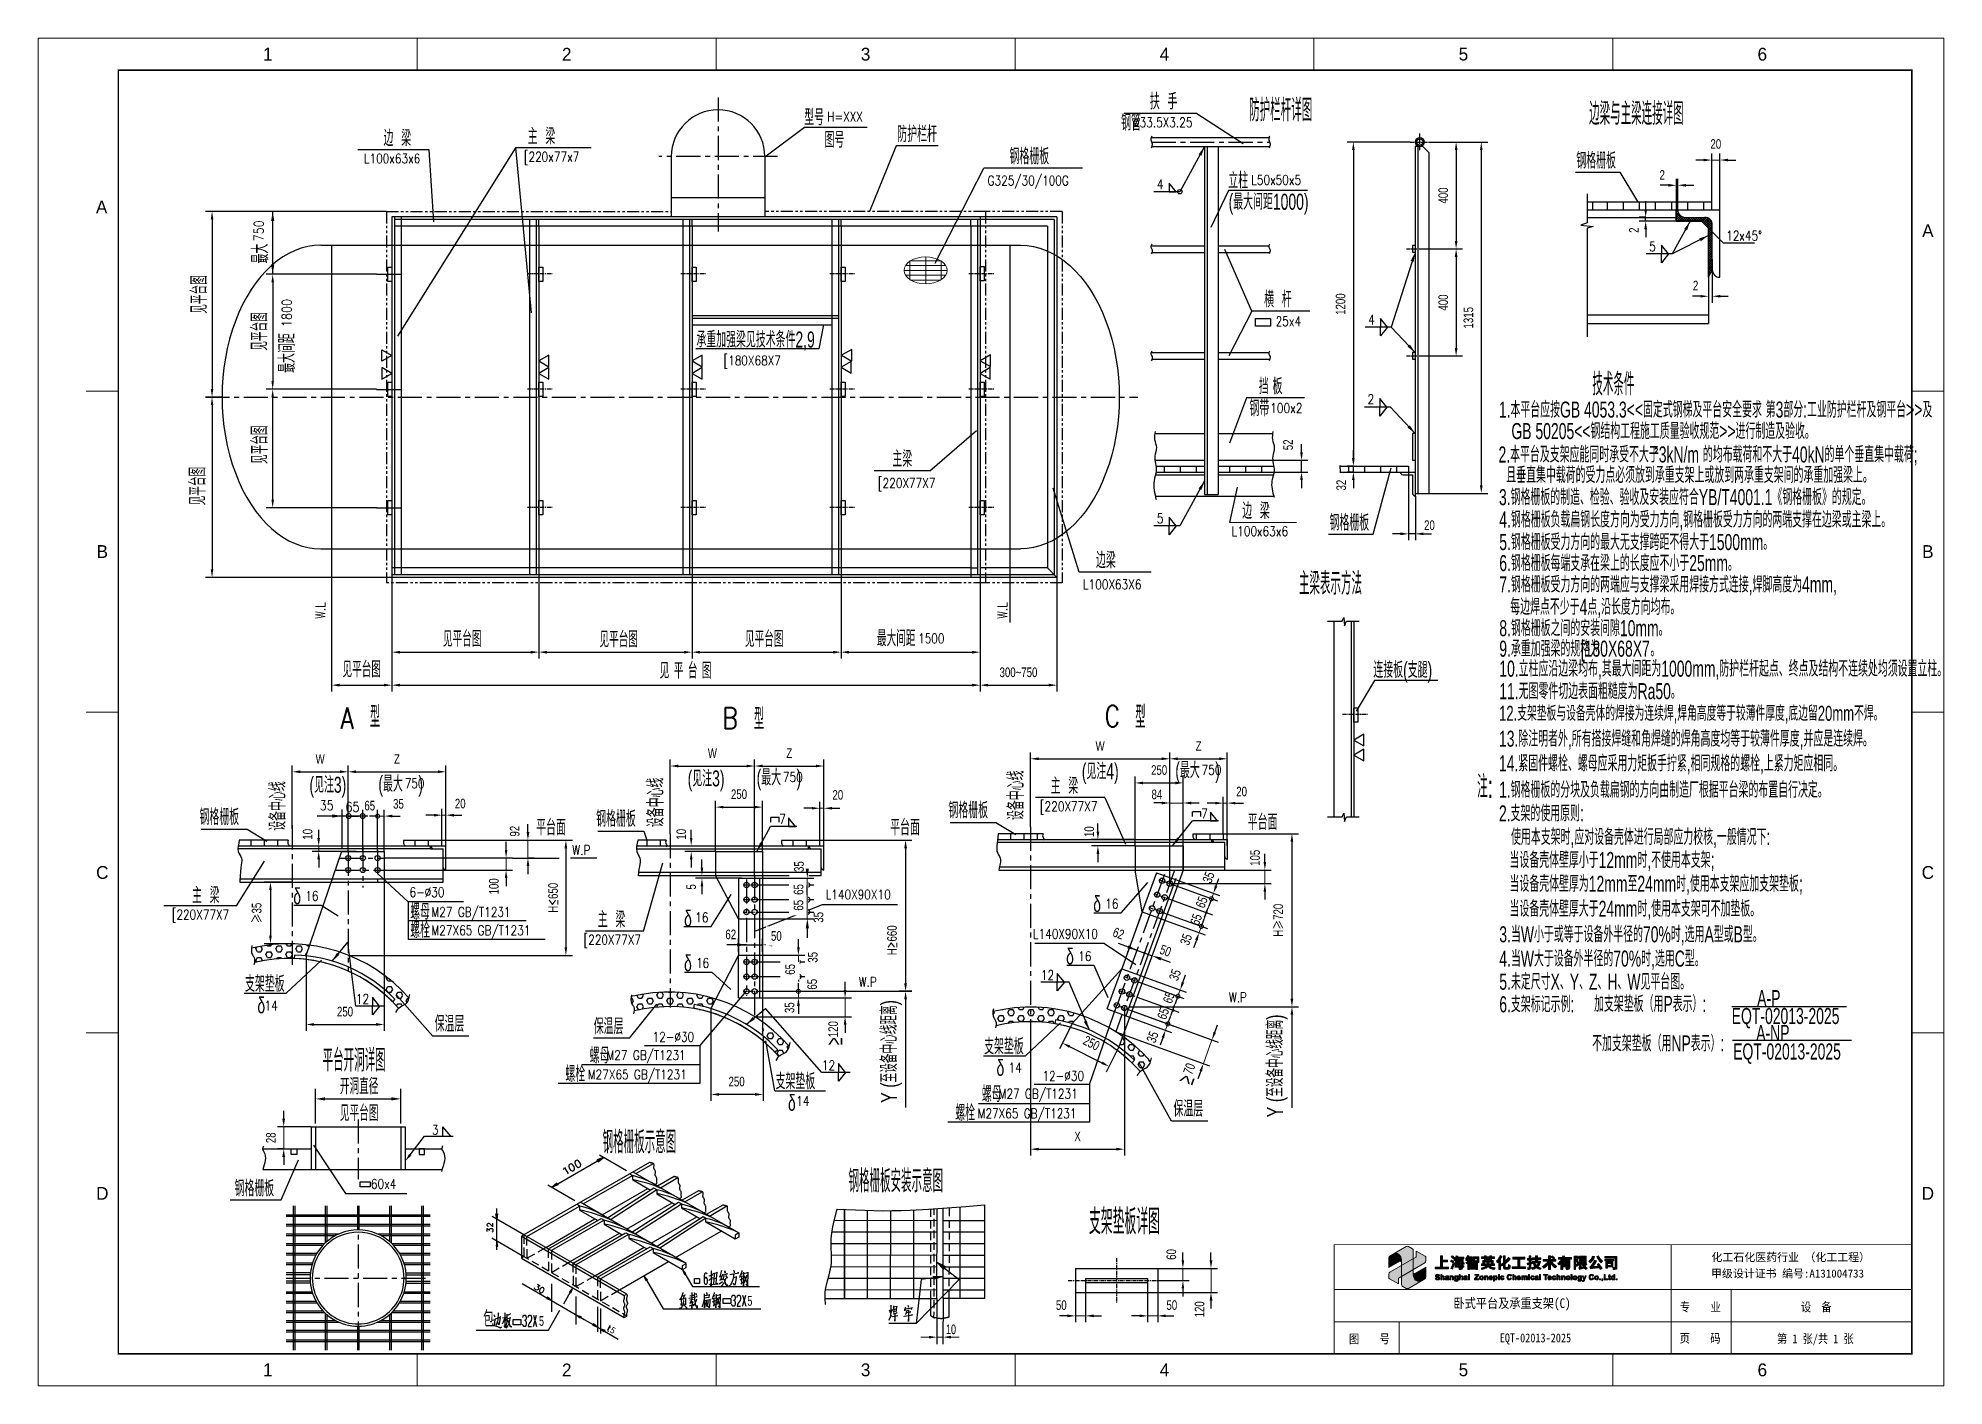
# Model space of a CAD drawing. Extents: x 148 to 221443, y -36682 to 6758.
# Drawn here: x 59693 to 71573, y -22570 to -14170 of the extents above; entities that cross this region are included whole.
import ezdxf
from ezdxf.enums import TextEntityAlignment as Align

# ---------------------------------------------------------------- set-up
doc = ezdxf.new("R2010")
doc.units = 0
doc.header["$LTSCALE"] = 10
doc.header["$MEASUREMENT"] = 0
doc.linetypes.add('CENTERX2', pattern=[4, 2.5, -0.5, 0.5, -0.5])
doc.linetypes.add('PHANTOM', pattern=[2.5, 1.25, -0.25, 0.25, -0.25, 0.25, -0.25])
for name, color, linetype in [('2', 4, 'Continuous'), ('3', 255, 'Continuous'), ('6', 4, 'PHANTOM'), ('9', 6, 'Continuous'), ('CENTER', 1, 'CENTERX2'), ('WHITE', 7, 'Continuous'), ('图层 1', 7, 'Continuous')]:
    doc.layers.add(name, color=color, linetype=linetype)
doc.layers.add('2（细实线）', color=3, linetype='Continuous', lineweight=20)
doc.layers.add('图框层', color=7, linetype='Continuous', lineweight=15)
doc.styles.add('BIG', font='bsfb.shx', dxfattribs={"width": 0.7, "bigfont": 'bsf.shx'})
doc.styles.add('HZ', font='ROMS.SHX', dxfattribs={"width": 0.75, "bigfont": 'GBCBIG.SHX'})
doc.styles.get("Standard").update_dxf_attribs({"font": 'wison_e.shx', "width": 0.75, "bigfont": 'wison_c.shx'})
doc.styles.add('tkhz2', font='')
doc.styles.add('XW', font='ROMANS.shx', dxfattribs={"width": 0.85})
doc.styles.add('ZYEQ', font='bsfb.shx', dxfattribs={"width": 0.7, "bigfont": 'bsf.shx'})
doc.styles.add('公司名', font='simhei.ttf')
doc.styles.get('tkhz2').set_extended_font_data('SimSun')
doc.dimstyles.new('DIM1', dxfattribs={"dimscale": 20, "dimtxt": 3, "dimasz": 2.5, "dimexe": 2, "dimexo": 0, "dimgap": 1, "dimtad": 0, "dimdec": 0, "dimzin": 0, "dimdsep": 46, "dimtxsty": 'Standard', "dimcen": 2, "dimclrd": 3, "dimclre": 3, "dimclrt": 3, "dimadec": 0, "dimazin": 0, "dimtfac": 0.666667, "dimtdec": 0, "dimtofl": 0, "dimtmove": 2, "dimatfit": 1, "dimfxl": 2, "dimtvp": 1.333333, "dimtolj": 1, "dimtzin": 0, "dimarcsym": 0})
doc.dimstyles.new('S-1', dxfattribs={"dimtxt": 3, "dimasz": 2.5, "dimexe": 1.25, "dimexo": 0, "dimgap": 1, "dimtad": 1, "dimdec": 0, "dimdsep": 46, "dimtxsty": 'BIG', "dimcen": 0, "dimclrd": 3, "dimclre": 3, "dimclrt": 3, "dimadec": 0, "dimazin": 2, "dimtfac": 1, "dimtdec": 0, "dimtmove": 2, "dimatfit": 3, "dimfxl": 1.25, "dimarcsym": 1})
pattern_1 = [(45, (69387.895, -22991.844), (-7.365696, 7.365696), []), (135, (69387.895, -22991.844), (-7.365696, -7.365696), [])]
pattern_2 = [(0, (46184.93, -13296.942), (0, 36.08439), [20.83333, -41.66667]), (120, (46184.93, -13296.942), (-31.25, -18.042196), [20.83333, -41.66667]), (60, (46205.764, -13296.942), (-31.25, 18.042196), [20.83333, -41.66667])]

msp = doc.modelspace()

# ---------------------------------------------------------------- texts
at = {"layer": '2', "color": 3, "linetype": 'Continuous'}
for s, height, style, width, p in [('型号', 100, 'HZ', 0.65, (64468.8673, -14713.004)), ('扶  手', 100, 'HZ', 0.65, (66623.2814, -14614.825)), ('防护栏杆详图', 140, 'HZ', 0.65, (67242.0713, -14688.4678)), ('主  梁', 100, 'HZ', 0.65, (62744.8478, -14832.1845)), ('H=XXX', 60, 'XW', 0.8, (64612.0174, -14690.0307)), ('防护栏杆', 100, 'HZ', 0.65, (65048.7656, -14818.2776)), ('钢管', 100, 'HZ', 0.65, (66443.9061, -14745.8713)), ('%%C33.5X3.25', 60, 'XW', 0.8, (66518.0531, -14725.3539)), ('边  梁', 100, 'HZ', 0.65, (61846.0959, -14843.2727)), ('图号', 100, 'HZ', 0.65, (64595.3159, -14853.5224)), ('钢格栅板', 100, 'HZ', 0.65, (65748.1924, -14956.8533)), ('L100x63x6', 60, 'XW', 0.8, (61723.449, -14950.1904)), ('[220x77x7', 60, 'XW', 0.8, (62720.7182, -14939.6578)), ('钢格栅板', 100, 'HZ', 0.65, (69281.5099, -14983.1958)), ('G325/30/100G', 60, 'XW', 0.8, (65611.8513, -15087.8201)), ('立柱', 100, 'HZ', 0.65, (67111.9739, -15106.9091)), ('L50x50x5', 60, 'XW', 0.8, (67255.124, -15083.9358)), ('(最大间距1000)', 100, 'HZ', 0.65, (67114.0176, -15239.6575)), ('横  杆', 100, 'HZ', 0.65, (67335.3881, -15848.5218)), ('25x4', 60, 'XW', 0.8, (67407.4615, -15964.4698)), ('承重加强梁见技术条件2,9', 100, 'HZ', 0.65, (63796.1756, -16098.5592)), ('[180X68X7', 60, 'XW', 0.8, (63965.2806, -16209.3034)), ('技术条件', 139.99999, 'HZ', 0.65, (69381.4559, -16396.885)), ('挡 板', 100, 'HZ', 0.65, (67301.9204, -16389.7014)), ('钢带', 100, 'HZ', 0.65, (67243.9704, -16526.71)), ('100x2', 60, 'XW', 0.8, (67373.9938, -16505.6495)), ('1.本平台应按GB 4053.3<<固定式钢梯及平台安全要求 第3部分:工业防护栏杆及钢平台>>及', 100, 'HZ', 0.65, (68798.7346, -16535.0894)), ('GB 50205<<钢结构工程施工质量验收规范>>进行制造及验收。', 100, 'HZ', 0.65, (68876.8303, -16669.132)), ('主梁', 100, 'HZ', 0.65, (65018.0152, -16842.0377)), ('2.本平台及支架应能同时承受不大于3kN/m 的均布载荷和不大于40kN的单个垂直集中载荷;', 100, 'HZ', 0.65, (68796.619, -16814.991)), ('2', 30, 'XW', 0.8, (69768.3156, -16756.4238)), ('  且垂直集中载荷的受力点必须放到承重支架上或放到两承重支架间的承重加强梁上。', 100, 'HZ', 0.65, (68796.619, -16942.7849)), ('[220X77X7', 60, 'XW', 0.8, (64928.2357, -16973.0045)), ('3.钢格栅板的制造、检验、验收及安装应符合YB/T4001.1《钢格栅板》的规定。', 100, 'HZ', 0.65, (68799.3659, -17080.8288)), ('边  梁', 100, 'HZ', 0.65, (67199.0207, -17166.118)), ('L100x63x6', 60, 'XW', 0.8, (67132.5796, -17273.5913)), ('4.钢格栅板负载扁钢长度方向为受力方向,钢格栅板受力方向的两端支撑在边梁或主梁上。', 100, 'HZ', 0.65, (68801.4294, -17220.2316)), ('5.钢格栅板受力方向的最大无支撑跨距不得大于1500mm。', 100, 'HZ', 0.65, (68801.4294, -17360.7624)), ('边梁', 100, 'HZ', 0.65, (66287.3931, -17473.7357)), ('6.钢格栅板每端支承在梁上的长度应不小于25mm。', 100, 'HZ', 0.65, (68801.4294, -17491.954)), ('7.钢格栅板受力方向的两端应与支撑梁采用焊接方式连接,焊脚高度为4mm,', 100, 'HZ', 0.65, (68801.4294, -17625.0824)), ('每边焊点不少于4点,沿长度方向均布。', 100, 'HZ', 0.65, (68869.568, -17764.5218)), ('8.钢格栅板之间的安装间隙10mm。', 100, 'HZ', 0.65, (68801.4294, -17897.3739)), ('1500', 60, 'XW', 0.8, (65178.442, -17941.1105)), ('9.承重加强梁的规格为             。', 100, 'HZ', 0.65, (68801.4294, -18025.5493)), ('[180X68X7', 100, 'HZ', 0.65, (69309.5733, -18025.2682)), ('连接板(支腿)', 100, 'HZ', 0.65, (68016.3686, -18157.2044)), ('10.立柱应沿边梁均布,其最大间距为1000mm,防护栏杆起点、终点及结构不连续处均须设置立柱。', 100, 'HZ', 0.65, (68801.4294, -18149.8846)), ('11.无图零件切边表面粗糙度为Ra50。', 100, 'HZ', 0.65, (68801.4294, -18290.064)), ('型', 133.3333, 'HZ', 0.65, (61761.8221, -18466.6088)), ('型', 133.3333, 'HZ', 0.65, (64155.4731, -18480.0953)), ('型', 140, 'HZ', 0.65, (66531.261, -18472.4308)), ('12.支架垫板与设备壳体的焊接为连续焊,焊角高度等于较薄件厚度,底边留20mm不焊。', 93.75, 'HZ', 0.65, (68800.0752, -18424.9824)), ('13.除注明者外,所有搭接焊缝和角焊缝的焊角高度均等于较薄件厚度,并应是连续焊。', 100, 'HZ', 0.65, (68799.3659, -18586.3896)), ('14.紧固件螺栓、螺母应采用力矩扳手拧紧,相同规格的螺栓,上紧力矩应相同。', 100, 'HZ', 0.65, (68799.3659, -18740.072)), ('(见注3)', 100, 'HZ', 0.65, (61384.1054, -18873.4459)), ('(最大    )', 100, 'HZ', 0.65, (61813.987, -18867.4585)), ('(见注3)', 100, 'HZ', 0.65, (63741.9434, -18833.9155)), ('(最大    )', 100, 'HZ', 0.65, (64171.825, -18827.9282)), ('750', 60, 'XW', 0.8, (64336.0987, -18805.7179)), ('(见注4)', 100, 'HZ', 0.65, (66198.9087, -18788.8206)), ('(最大    )', 100, 'HZ', 0.65, (66781.6808, -18782.8332)), ('750', 60, 'XW', 0.8, (66945.9545, -18760.623)), ('注:', 139.99999, 'HZ', 0.65, (68663.1285, -18905.5577)), ('750', 60, 'XW', 0.8, (61978.2607, -18845.2483)), ('主  梁', 100, 'HZ', 0.65, (66004.5197, -18880.6256)), ('1.钢格栅板的分块及负载扁钢的方向由制造厂根据平台梁的布置自行决定。', 100, 'HZ', 0.65, (68800.117, -18904.6242)), ('钢格栅板', 100, 'HZ', 0.65, (60698.8055, -19074.4327)), ('钢格栅板', 100, 'HZ', 0.65, (63171.5799, -19085.6976)), ('钢格栅板', 100, 'HZ', 0.65, (65367.3713, -19032.132)), ('[220X77X7', 60, 'XW', 0.8, (65938.0786, -18988.0989)), ('平台面', 100, 'HZ', 0.65, (67233.2015, -19105.9336)), ('2.支架的使用原则:', 100, 'HZ', 0.65, (68799.3659, -19051.6899)), ('平台面', 100, 'HZ', 0.65, (62797.2794, -19139.3477)), ('平台面', 100, 'HZ', 0.65, (65004.122, -19139.3478)), ('使用本支架时,应对设备壳体进行局部应力校核,一般情况下:', 100, 'HZ', 0.65, (68874.7408, -19198.6062)), ('W.P', 60, 'XW', 0.8, (63022.5332, -19260.9831)), ('当设备壳体壁厚小于12mm时,不使用本支架;', 100, 'HZ', 0.65, (68864.9908, -19342.2783)), ('主  梁', 100, 'HZ', 0.65, (60652.4538, -19562.5775)), ('δ', 100, 'HZ', 0.65, (61283.6807, -19567.9499)), ('6-%%c30', 60, 'XW', 0.8, (62007.7809, -19523.2769)), ('L140X90X10', 60, 'XW', 0.8, (64602.2283, -19537.328)), ('当设备壳体壁厚为12mm至24mm时,使用本支架应加支架垫板;', 100, 'HZ', 0.65, (68864.9908, -19490.7128)), ('[220X77X7', 60, 'XW', 0.8, (60526.1967, -19662.3541)), ('螺母', 100, 'HZ', 0.65, (62011.9184, -19664.6337)), ('M27 GB/T1231', 60, 'XW', 0.8, (62144.1292, -19646.3982)), ('δ', 100, 'HZ', 0.65, (63719.6589, -19707.0539)), ('δ', 100, 'HZ', 0.65, (66270.234, -19616.0905)), ('16', 60, 'XW', 0.8, (66345.2951, -19594.7514)), ('当设备壳体壁厚大于24mm时,使用本支架可不加垫板。', 100, 'HZ', 0.65, (68864.9908, -19646.2157)), ('螺栓', 100, 'HZ', 0.65, (62011.9184, -19779.4599)), ('M27X65 GB/T1231', 60, 'XW', 0.8, (62144.1591, -19760.7817)), ('主  梁', 100, 'HZ', 0.65, (63181.7027, -19713.2637)), ('16', 60, 'XW', 0.8, (63789.2034, -19680.2026)), ('3.当W小于或等于设备外半径的70%%%时,选用A型或B型。', 100, 'HZ', 0.65, (68801.4294, -19805.5335)), ('[220X77X7', 60, 'XW', 0.8, (63092.9008, -19819.2463)), ('L140X90X10', 60, 'XW', 0.8, (65894.2176, -19782.8027)), ('δ', 100, 'HZ', 0.65, (66100.9483, -19943.1404)), ('δ', 100, 'HZ', 0.65, (63719.2222, -19985.5846)), ('16', 60, 'XW', 0.8, (63794.2834, -19964.2455)), ('16', 60, 'XW', 0.8, (66176.0095, -19921.8013)), ('4.当W大于设备外半径的70%%%时,选用C型。', 100, 'HZ', 0.65, (68801.4294, -19957.0492)), ('支架垫板', 100, 'HZ', 0.65, (60982.5022, -20114.2175)), ('W.P', 60, 'XW', 0.8, (64808.1252, -20082.1652)), ('5.未定尺寸X、Y、Z、H、W见平台图。', 100, 'HZ', 0.65, (68801.4294, -20101.2405)), ('δ', 100, 'HZ', 0.65, (61059.7107, -20247.7833)), ('14', 60, 'XW', 0.8, (61104.9575, -20229.4257)), ('W.P', 60, 'XW', 0.8, (67114.9988, -20178.2279)), ('6.支架标记示例:', 100, 'HZ', 0.65, (68801.4294, -20241.7954)), ('加支架垫板（用P表示）:', 100, 'HZ', 0.65, (69392.1122, -20239.1741)), ('A-P', 100, 'HZ', 0.65, (70408.9993, -20203.3453)), ('保温层', 100, 'HZ', 0.65, (62164.4329, -20362.8878)), ('EQT-02013-2025', 100, 'HZ', 0.65, (70250.2183, -20314.6789)), ('12-%%c30', 60, 'XW', 0.8, (63523.5572, -20425.1748)), ('支架垫板', 100, 'HZ', 0.65, (65589.9743, -20504.1362)), ('不加支架垫板（用NP表示）:', 100, 'HZ', 0.65, (69380.3022, -20485.6112)), ('A-NP', 100, 'HZ', 0.65, (70403.0495, -20419.982)), ('螺母', 100, 'HZ', 0.65, (63131.4003, -20560.5686)), ('M27 GB/T1231', 60, 'XW', 0.8, (63235.2869, -20538.8666)), ('δ', 100, 'HZ', 0.65, (65667.1827, -20637.7019)), ('EQT-02013-2025', 100, 'HZ', 0.65, (70259.1064, -20535.8852)), ('螺栓', 100, 'HZ', 0.65, (62979.664, -20675.3949)), ('M27X65 GB/T1231', 60, 'XW', 0.8, (63118.8077, -20659.3374)), ('支架垫板', 100, 'HZ', 0.65, (64289.8694, -20721.7016)), ('14', 60, 'XW', 0.8, (65742.2439, -20616.3629)), ('12-%%c30', 60, 'XW', 0.8, (65953.464, -20668.085)), ('δ', 100, 'HZ', 0.65, (64367.0779, -20855.2674)), ('14', 60, 'XW', 0.8, (64418.2876, -20824.3878)), ('螺母', 100, 'HZ', 0.65, (65575.8416, -20801.2428)), ('M27 GB/T1231', 60, 'XW', 0.8, (65679.7282, -20779.5408)), ('保温层', 100, 'HZ', 0.65, (66770.0738, -20892.1953)), ('螺栓', 100, 'HZ', 0.65, (65409.5708, -20918.3051)), ('M27X65 GB/T1231', 60, 'XW', 0.8, (65548.7145, -20902.2476)), ('3', 59.2533, 'XW', 0.8, (62148.3077, -21003.6086)), ('钢格栅板示意图', 140, 'HZ', 0.65, (63211.6989, -21120.6677)), ('钢格栅板', 100, 'HZ', 0.65, (60917.2112, -21388.9606)), ('60x4', 60, 'XW', 0.8, (61767.2364, -21341.1677))]:
    msp.add_text(s, height=height, dxfattribs=dict(at, style=style, width=width)).set_placement(p)
at = {"layer": '2', "linetype": 'Continuous', "style": 'HZ', "width": 0.65}
for s, p in [('边梁与主梁连接详图', (69361.107, -14710.8773)), (' 主梁表示方法', (67518.5235, -17639.4638)), ('钢格栅板安装示意图', (64744.4498, -21363.324))]:
    msp.add_text(s, height=140, dxfattribs=at).set_placement(p)
at = {"layer": '2', "color": 3, "linetype": 'Continuous', "style": 'XW', "width": 0.8}
for s, height, p in [('4', 60, (66707.1019, -15080.943)), ('5', 60, (69776.6746, -15468.7281)), ('12x45%%D', 60, (70439.5783, -15401.4966)), ('4', 60, (68024.877, -15924.9657)), ('2', 60, (68020.2599, -16420.1599)), ('5', 60, (66707.1019, -17163.8222)), ('A', 133.3333, (61659.9731, -18408.1932)), ('B', 133.3333, (64053.6241, -18408.1932)), ('C', 133.3333, (66436.554, -18395.823)), ('7', 60, (64353.1676, -19037.6902)), ('7', 60, (66984.2395, -19002.5845)), ('12', 60, (66025.4015, -20009.8384)), ('12', 60, (61756.4685, -20158.0892)), ('12', 60, (64660.322, -20571.9578))]:
    msp.add_text(s, height=height, dxfattribs=at).set_placement(p, align=Align.MIDDLE_RIGHT)
at = {"layer": '2', "color": 3, "linetype": 'Continuous'}
for s, height, rotation, style, width, p in [('最大', 100, 90, 'HZ', 0.65, (61127.4305, -15574.8012)), ('最大间距', 100, 90, 'HZ', 0.65, (61294.3871, -16255.9323)), ('W.L', 60, 90, 'XW', 0.8, (61482.7166, -17790.0454)), ('W.L', 60, 90, 'XW', 0.8, (65733.6588, -17790.0454)), ('设备中心线', 100, 90, 'HZ', 0.65, (61235.4328, -19110.3795)), ('设备中心线', 100, 90, 'HZ', 0.65, (63591.5599, -19088.261)), ('设备中心线', 100, 90, 'HZ', 0.65, (65837.6411, -19043.5307)), ('≥', 100, 90, 'HZ', 0.65, (64705.7142, -20446.8337)), ('≥', 100, 70, 'HZ', 0.65, (66886.6292, -20699.3734))]:
    msp.add_text(s, height=height, rotation=rotation, dxfattribs=dict(at, style=style, width=width)).set_placement(p)
at = {"layer": '2', "color": 3, "style": 'XW', "width": 0.8}
for s, p in [('L100X63X6', (66206.2396, -17604.7025)), ('16', (61358.7419, -19546.6108))]:
    msp.add_text(s, height=60, dxfattribs=at).set_placement(p)
at = {"layer": '2', "color": 3, "linetype": 'Continuous', "width": 0.75}
for s, p in [('62', (66386.2987, -19766.3853)), ('50', (66678.9003, -19874.4629))]:
    msp.add_text(s, height=60, rotation=340, dxfattribs=at).set_placement(p)
at = {"layer": '2', "style": 'HZ', "width": 0.65}
msp.add_text('保温层', height=100, dxfattribs=at).set_placement((63156.286, -20378.9025))
at = {"layer": '2', "linetype": 'Continuous', "style": 'HZ', "width": 0.65}
for s, height, p in [('平台开洞详图', 140, (61662.5431, -20533.3402)), ('支架垫板详图', 157.5, (66464.7149, -21538.1563))]:
    msp.add_text(s, height=height, dxfattribs=at).set_placement(p, align=Align.MIDDLE)
at = {"layer": '2', "color": 3, "linetype": 'Continuous', "char_height": 60, "attachment_point": 5, "rotation": 90, "style": 'XW'}
for s, insert in [('\\A1;750', (61068.1834, -15371.0248)), ('\\A1;1800', (61242.4239, -15883.0064))]:
    msp.add_mtext(s, dxfattribs=dict(at, insert=insert))
at = {"layer": '2', "color": 3, "linetype": 'Continuous', "attachment_point": 5}
for s, insert, char_height, style in [('\\A1;35', (61491.5255, -18952.0169), 60, 'XW'), ('65', (61652.4974, -18961.5921), 60, 'XW'), ('开洞直径\\P见平台图', (61693.8322, -20786.284), 100, 'HZ')]:
    msp.add_mtext(s, dxfattribs=dict(at, insert=insert, char_height=char_height, style=style))
at = {"layer": '2', "color": 3, "linetype": 'Continuous', "char_height": 60, "attachment_point": 5}
for s, insert, rotation in [('35', (64557.9955, -19649.74), 90), ('65', (66741.648, -20150.2451), 70), ('65', (66706.0386, -20250.1444), 70)]:
    msp.add_mtext(s, dxfattribs=dict(at, insert=insert, rotation=rotation))
at = {"layer": '2', "color": 3, "insert": (66911.4781, -19663.0651), "char_height": 60, "attachment_point": 5, "rotation": 70}
msp.add_mtext('65', dxfattribs=at)
at = {"layer": '2', "color": 3, "linetype": 'Continuous', "insert": (64010.5661, -19756.476), "char_height": 60, "attachment_point": 5}
msp.add_mtext('62', dxfattribs=at)
at = {"layer": '图框层', "ltscale": 10, "style": '公司名'}
for s, p in [('化工石化医药行业 （化工工程）', (70124.0181, -21793.3346)), ('甲级设计证书 编号:A131004733', (70120.9726, -21894.8116))]:
    msp.add_text(s, height=50, dxfattribs=at).set_placement(p)
at = {"layer": '图框层', "style": 'tkhz2', "width": 0.85}
for s, p in [('专    业', (70054.5941, -22106.3451)), ('设  备', (70777.2995, -22106.3451)), ('图    号', (67991.4269, -22304.9739)), ('EQT-02013-2025', (69026.5397, -22298.5188)), ('页    码', (70053.155, -22300.862)), ('第 1 张/共 1 张', (70771.4197, -22303.8038))]:
    msp.add_text(s, height=55, dxfattribs=at).set_placement(p, align=Align.CENTER)
msp.add_attdef('卧式平台及承重支架(C)', text='', height=60, dxfattribs=at).set_placement((68881.2208, -22084.6403), align=Align.CENTER)

# ---------------------------------------------------------------- blocks, each defined once
blk = doc.blocks.new('*D1074')
at = {"layer": '2', "color": 3, "linetype": 'Continuous', "lineweight": -2}
for p, q in [((68373, -14239), (68729, -14239)), ((68689, -14289), (68689, -16379)), ((68361, -16429), (68729, -16429))]:
    blk.add_line(p, q, dxfattribs=at)
at = {"layer": '2', "color": 3}
for points in [[(68697, -14289), (68681, -14289), (68689, -14239)], [(68681, -16379), (68697, -16379), (68689, -16429)]]:
    blk.add_solid(points, dxfattribs=at)
at = {"layer": 'Defpoints', "color": 0}
for p in [(68373, -14239), (68361, -16429), (68689, -16429)]:
    blk.add_point(p, dxfattribs=at)
at = {"layer": '2', "color": 3, "insert": (68609, -15334), "char_height": 60, "attachment_point": 5, "rotation": 90}
blk.add_mtext('\\A1;1315', dxfattribs=at)
blk = doc.blocks.new('*D1075')
at = {"layer": '2', "color": 3, "linetype": 'Continuous', "lineweight": -2}
for p, q in [((68373, -14239), (68572, -14239)), ((68532, -14289), (68532, -14855)), ((68316, -14905), (68572, -14905))]:
    blk.add_line(p, q, dxfattribs=at)
at = {"layer": '2', "color": 3}
for points in [[(68541, -14289), (68524, -14289), (68532, -14239)], [(68524, -14855), (68541, -14855), (68532, -14905)]]:
    blk.add_solid(points, dxfattribs=at)
at = {"layer": 'Defpoints', "color": 0}
for p in [(68373, -14239), (68316, -14905), (68532, -14905)]:
    blk.add_point(p, dxfattribs=at)
at = {"layer": '2', "color": 3, "insert": (68452, -14572), "char_height": 60, "attachment_point": 5, "rotation": 90}
blk.add_mtext('\\A1;400', dxfattribs=at)
blk = doc.blocks.new('*D1076')
at = {"layer": '2', "color": 3, "linetype": 'Continuous', "lineweight": -2}
for p, q in [((68316, -14905), (68572, -14905)), ((68532, -14955), (68532, -15522)), ((68316, -15572), (68572, -15572))]:
    blk.add_line(p, q, dxfattribs=at)
at = {"layer": '2', "color": 3}
for points in [[(68541, -14955), (68524, -14955), (68532, -14905)], [(68524, -15522), (68541, -15522), (68532, -15572)]]:
    blk.add_solid(points, dxfattribs=at)
at = {"layer": 'Defpoints', "color": 0}
for p in [(68316, -14905), (68316, -15572), (68532, -15572)]:
    blk.add_point(p, dxfattribs=at)
at = {"layer": '2', "color": 3, "insert": (68452, -15239), "char_height": 60, "attachment_point": 5, "rotation": 90}
blk.add_mtext('\\A1;400', dxfattribs=at)
blk = doc.blocks.new('*D1077')
at = {"layer": '2', "color": 3, "lineweight": -2}
for p, q in [((68245, -14239), (67852, -14239)), ((67892, -14289), (67892, -16209)), ((67892, -16259), (67852, -16259))]:
    blk.add_line(p, q, dxfattribs=at)
at = {"layer": '2', "color": 3}
for points in [[(67900, -14289), (67883, -14289), (67892, -14239)], [(67883, -16209), (67900, -16209), (67892, -16259)]]:
    blk.add_solid(points, dxfattribs=at)
at = {"layer": 'Defpoints', "color": 0}
for p in [(68245, -14239), (67892, -16259), (67892, -16259)]:
    blk.add_point(p, dxfattribs=at)
at = {"layer": '2', "color": 3, "insert": (67812, -15249), "char_height": 60, "attachment_point": 5, "rotation": 90}
blk.add_mtext('\\A1;1200', dxfattribs=at)
blk = doc.blocks.new('*D1078')
at = {"layer": '2', "color": 3, "linetype": 'Continuous', "lineweight": -2}
for p, q in [((67568, -16172), (67568, -16122)), ((67393, -16222), (67608, -16222)), ((67397, -16296), (67608, -16296)), ((67568, -16346), (67568, -16396))]:
    blk.add_line(p, q, dxfattribs=at)
at = {"layer": '2', "color": 3}
for points in [[(67560, -16172), (67577, -16172), (67568, -16222)], [(67577, -16346), (67560, -16346), (67568, -16296)]]:
    blk.add_solid(points, dxfattribs=at)
at = {"layer": 'Defpoints', "color": 0}
for p in [(67393, -16222), (67397, -16296), (67568, -16296)]:
    blk.add_point(p, dxfattribs=at)
at = {"layer": '2', "color": 3, "insert": (67485, -16126), "char_height": 60, "attachment_point": 5, "rotation": 90}
blk.add_mtext('\\A1;52', dxfattribs=at)
blk = doc.blocks.new('*D1079')
at = {"layer": '2', "color": 3, "linetype": 'Continuous', "lineweight": -2}
for p, q in [((60840, -15828), (60737, -15828)), ((60777, -15878), (60777, -16902)), ((61898, -16952), (60737, -16952))]:
    blk.add_line(p, q, dxfattribs=at)
at = {"layer": '2', "color": 3}
for points in [[(60785, -15878), (60769, -15878), (60777, -15828)], [(60769, -16902), (60785, -16902), (60777, -16952)]]:
    blk.add_solid(points, dxfattribs=at)
at = {"layer": 'Defpoints', "color": 0}
for p in [(60840, -15828), (60777, -16952), (61898, -16952)]:
    blk.add_point(p, dxfattribs=at)
at = {"layer": '2', "color": 3, "insert": (60687, -16383), "char_height": 100, "attachment_point": 5, "rotation": 90, "style": 'HZ'}
blk.add_mtext('\\A1;见平台图', dxfattribs=at)
blk = doc.blocks.new('*D1080')
at = {"layer": '2', "color": 3, "linetype": 'Continuous', "lineweight": -2}
for p, q in [((61865, -14671), (60737, -14671)), ((60777, -14721), (60777, -15778)), ((60777, -15828), (60737, -15828))]:
    blk.add_line(p, q, dxfattribs=at)
at = {"layer": '2', "color": 3}
for points in [[(60785, -14721), (60769, -14721), (60777, -14671)], [(60769, -15778), (60785, -15778), (60777, -15828)]]:
    blk.add_solid(points, dxfattribs=at)
at = {"layer": 'Defpoints', "color": 0}
for p in [(61865, -14671), (60777, -15828), (60777, -15828)]:
    blk.add_point(p, dxfattribs=at)
at = {"layer": '2', "color": 3, "insert": (60696, -15189), "char_height": 100, "attachment_point": 5, "rotation": 90, "style": 'HZ'}
blk.add_mtext('\\A1;见平台图', dxfattribs=at)
blk = doc.blocks.new('*D1081')
at = {"layer": '2', "color": 3, "linetype": 'Continuous', "lineweight": -2}
for p, q in [((61898, -16952), (61898, -17458)), ((62814, -16935), (62814, -17458)), ((61948, -17418), (62764, -17418))]:
    blk.add_line(p, q, dxfattribs=at)
at = {"layer": '2', "color": 3}
for points in [[(61948, -17410), (61948, -17427), (61898, -17418)], [(62764, -17427), (62764, -17410), (62814, -17418)]]:
    blk.add_solid(points, dxfattribs=at)
at = {"layer": 'Defpoints', "color": 0}
for p in [(61898, -16952), (62814, -16935), (62814, -17418)]:
    blk.add_point(p, dxfattribs=at)
at = {"layer": '2', "color": 3, "insert": (62336, -17335), "char_height": 100, "attachment_point": 5, "style": 'HZ'}
blk.add_mtext('\\A1;见平台图', dxfattribs=at)
blk = doc.blocks.new('*D1082')
at = {"layer": '2', "color": 3, "linetype": 'Continuous', "lineweight": -2}
for p, q in [((62814, -16935), (62814, -17458)), ((63769, -16935), (63769, -17458)), ((62864, -17418), (63719, -17418))]:
    blk.add_line(p, q, dxfattribs=at)
at = {"layer": '2', "color": 3}
for points in [[(62864, -17410), (62864, -17427), (62814, -17418)], [(63719, -17427), (63719, -17410), (63769, -17418)]]:
    blk.add_solid(points, dxfattribs=at)
at = {"layer": 'Defpoints', "color": 0}
for p in [(62814, -16935), (63769, -16935), (63769, -17418)]:
    blk.add_point(p, dxfattribs=at)
at = {"layer": '2', "color": 3, "insert": (63312, -17338), "char_height": 100, "attachment_point": 5, "style": 'HZ'}
blk.add_mtext('\\A1;见平台图', dxfattribs=at)
blk = doc.blocks.new('*D1083')
at = {"layer": '2', "color": 3, "linetype": 'Continuous', "lineweight": -2}
for p, q in [((63769, -16935), (63769, -17458)), ((64698, -16935), (64698, -17458)), ((63819, -17418), (64648, -17418))]:
    blk.add_line(p, q, dxfattribs=at)
at = {"layer": '2', "color": 3}
for points in [[(63819, -17410), (63819, -17427), (63769, -17418)], [(64648, -17427), (64648, -17410), (64698, -17418)]]:
    blk.add_solid(points, dxfattribs=at)
at = {"layer": 'Defpoints', "color": 0}
for p in [(63769, -16935), (64698, -16935), (64698, -17418)]:
    blk.add_point(p, dxfattribs=at)
at = {"layer": '2', "color": 3, "insert": (64219, -17336), "char_height": 100, "attachment_point": 5, "style": 'HZ'}
blk.add_mtext('\\A1;见平台图', dxfattribs=at)
blk = doc.blocks.new('*D1084')
at = {"layer": '2', "color": 3, "linetype": 'Continuous', "lineweight": -2}
for p, q in [((64698, -16935), (64698, -17458)), ((65565, -16952), (65565, -17458)), ((64748, -17418), (65515, -17418))]:
    blk.add_line(p, q, dxfattribs=at)
at = {"layer": '2', "color": 3}
for points in [[(64748, -17410), (64748, -17427), (64698, -17418)], [(65515, -17427), (65515, -17410), (65565, -17418)]]:
    blk.add_solid(points, dxfattribs=at)
at = {"layer": 'Defpoints', "color": 0}
for p in [(64698, -16935), (65565, -16952), (65565, -17418)]:
    blk.add_point(p, dxfattribs=at)
at = {"layer": '2', "color": 3, "insert": (65042, -17332), "char_height": 100, "attachment_point": 5, "style": 'HZ'}
blk.add_mtext('\\A1;最大间距', dxfattribs=at)
blk = doc.blocks.new('*D1085')
at = {"layer": '2', "color": 3, "linetype": 'Continuous', "lineweight": -2}
for p, q in [((61898, -16952), (61898, -17664)), ((65565, -16952), (65565, -17664)), ((61948, -17624), (65515, -17624))]:
    blk.add_line(p, q, dxfattribs=at)
at = {"layer": '2', "color": 3}
for points in [[(61948, -17615), (61948, -17632), (61898, -17624)], [(65515, -17632), (65515, -17615), (65565, -17624)]]:
    blk.add_solid(points, dxfattribs=at)
at = {"layer": 'Defpoints', "color": 0}
for p in [(61898, -16952), (65565, -16952), (65565, -17624)]:
    blk.add_point(p, dxfattribs=at)
at = {"layer": '2', "color": 3, "insert": (63729, -17533), "char_height": 100, "attachment_point": 5, "style": 'HZ'}
blk.add_mtext('\\A1;见 平 台 图', dxfattribs=at)
blk = doc.blocks.new('*D1086')
at = {"layer": '2', "color": 3, "linetype": 'Continuous', "lineweight": -2}
for p, q in [((65565, -16952), (65565, -17664)), ((66043, -16952), (66043, -17664)), ((65615, -17624), (65993, -17624))]:
    blk.add_line(p, q, dxfattribs=at)
at = {"layer": '2', "color": 3}
for points in [[(65615, -17615), (65615, -17632), (65565, -17624)], [(65993, -17632), (65993, -17615), (66043, -17624)]]:
    blk.add_solid(points, dxfattribs=at)
at = {"layer": 'Defpoints', "color": 0}
for p in [(65565, -16952), (66043, -16952), (66043, -17624)]:
    blk.add_point(p, dxfattribs=at)
at = {"layer": '2', "color": 3, "insert": (65804, -17544), "char_height": 60, "attachment_point": 5}
blk.add_mtext('\\A1;300~750', dxfattribs=at)
blk = doc.blocks.new('*D1087')
at = {"layer": '2', "color": 3, "linetype": 'Continuous', "lineweight": -2}
for p, q in [((61898, -16952), (61898, -17664)), ((61522, -17224), (61522, -17664)), ((61572, -17624), (61848, -17624))]:
    blk.add_line(p, q, dxfattribs=at)
at = {"layer": '2', "color": 3}
for points in [[(61572, -17615), (61572, -17632), (61522, -17624)], [(61848, -17632), (61848, -17615), (61898, -17624)]]:
    blk.add_solid(points, dxfattribs=at)
at = {"layer": 'Defpoints', "color": 0}
for p in [(61898, -16952), (61522, -17224), (61898, -17624)]:
    blk.add_point(p, dxfattribs=at)
at = {"layer": '2', "color": 3, "insert": (61710, -17525), "char_height": 100, "attachment_point": 5, "style": 'HZ'}
blk.add_mtext('\\A1;见平台图', dxfattribs=at)
blk = doc.blocks.new('*D1088')
at = {"layer": '2', "color": 3, "linetype": 'Continuous', "lineweight": -2}
for p, q in [((70106, -15012), (70106, -15240)), ((70129, -14969), (70129, -15240)), ((70056, -15200), (70006, -15200)), ((70179, -15200), (70229, -15200))]:
    blk.add_line(p, q, dxfattribs=at)
at = {"layer": '2', "color": 3}
for points in [[(70056, -15208), (70056, -15192), (70106, -15200)], [(70179, -15192), (70179, -15208), (70129, -15200)]]:
    blk.add_solid(points, dxfattribs=at)
at = {"layer": 'Defpoints', "color": 0}
for p in [(70106, -15012), (70129, -14969), (70129, -15200)]:
    blk.add_point(p, dxfattribs=at)
at = {"layer": '2', "color": 3, "insert": (70025, -15133), "char_height": 60, "attachment_point": 5}
blk.add_mtext('\\A1;2', dxfattribs=at)
blk = doc.blocks.new('*D1089')
at = {"layer": '2', "color": 3, "linetype": 'Continuous', "lineweight": -2}
for p, q in [((69905, -14662), (69905, -14468)), ((69915, -14668), (69915, -14468)), ((69855, -14508), (69805, -14508)), ((69965, -14508), (70015, -14508))]:
    blk.add_line(p, q, dxfattribs=at)
at = {"layer": '2', "color": 3}
for points in [[(69855, -14517), (69855, -14500), (69905, -14508)], [(69965, -14500), (69965, -14517), (69915, -14508)]]:
    blk.add_solid(points, dxfattribs=at)
at = {"layer": 'Defpoints', "color": 0}
for p in [(69915, -14508), (69905, -14662), (69915, -14668)]:
    blk.add_point(p, dxfattribs=at)
at = {"layer": '2', "color": 3, "insert": (69817, -14444), "char_height": 60, "attachment_point": 5}
blk.add_mtext('\\A1;2', dxfattribs=at)
blk = doc.blocks.new('*D1090')
at = {"layer": '2', "color": 3, "linetype": 'Continuous', "lineweight": -2}
for p, q in [((69714, -14658), (69714, -14608)), ((69714, -14708), (69674, -14708)), ((69905, -14732), (69674, -14732)), ((69714, -14782), (69714, -14832))]:
    blk.add_line(p, q, dxfattribs=at)
at = {"layer": '2', "color": 3}
for points in [[(69705, -14658), (69722, -14658), (69714, -14708)], [(69722, -14782), (69705, -14782), (69714, -14732)]]:
    blk.add_solid(points, dxfattribs=at)
at = {"layer": 'Defpoints', "color": 0}
for p in [(69714, -14708), (69714, -14732), (69905, -14732)]:
    blk.add_point(p, dxfattribs=at)
at = {"layer": '2', "color": 3, "insert": (69640, -14788), "char_height": 60, "attachment_point": 5, "rotation": 90}
blk.add_mtext('\\A1;2', dxfattribs=at)
blk = doc.blocks.new('*D1091')
at = {"layer": '2', "color": 3, "linetype": 'Continuous', "lineweight": -2}
for p, q in [((61802, -15063), (61115, -15063)), ((61155, -15113), (61155, -15730)), ((61802, -15780), (61115, -15780))]:
    blk.add_line(p, q, dxfattribs=at)
at = {"layer": '2', "color": 3}
for points in [[(61163, -15113), (61147, -15113), (61155, -15063)], [(61147, -15730), (61163, -15730), (61155, -15780)]]:
    blk.add_solid(points, dxfattribs=at)
at = {"layer": 'Defpoints', "color": 0}
for p in [(61802, -15063), (61155, -15780), (61802, -15780)]:
    blk.add_point(p, dxfattribs=at)
at = {"layer": '2', "color": 3, "insert": (61072, -15419), "char_height": 100, "attachment_point": 5, "rotation": 90, "style": 'HZ'}
blk.add_mtext('\\A1;见平台图', dxfattribs=at)
blk = doc.blocks.new('*D1092')
at = {"layer": '2', "color": 3, "linetype": 'Continuous', "lineweight": -2}
for p, q in [((61155, -15780), (61115, -15780)), ((61155, -16468), (61155, -15830)), ((61802, -16518), (61115, -16518))]:
    blk.add_line(p, q, dxfattribs=at)
at = {"layer": '2', "color": 3}
for points in [[(61163, -15830), (61147, -15830), (61155, -15780)], [(61147, -16468), (61163, -16468), (61155, -16518)]]:
    blk.add_solid(points, dxfattribs=at)
at = {"layer": 'Defpoints', "color": 0}
for p in [(61155, -15780), (61155, -15780), (61802, -16518)]:
    blk.add_point(p, dxfattribs=at)
at = {"layer": '2', "color": 3, "insert": (61073, -16125), "char_height": 100, "attachment_point": 5, "rotation": 90, "style": 'HZ'}
blk.add_mtext('\\A1;见平台图', dxfattribs=at)
blk = doc.blocks.new('*D1093')
at = {"layer": '2', "color": 3, "linetype": 'Continuous', "lineweight": -2}
for p, q in [((70076, -14351), (70026, -14351)), ((70126, -14612), (70126, -14311)), ((70176, -14662), (70176, -14311)), ((70226, -14351), (70276, -14351))]:
    blk.add_line(p, q, dxfattribs=at)
at = {"layer": '2', "color": 3}
for points in [[(70076, -14359), (70076, -14343), (70126, -14351)], [(70226, -14343), (70226, -14359), (70176, -14351)]]:
    blk.add_solid(points, dxfattribs=at)
at = {"layer": 'Defpoints', "color": 0}
for p in [(70176, -14351), (70126, -14612), (70176, -14662)]:
    blk.add_point(p, dxfattribs=at)
at = {"layer": '2', "color": 3, "insert": (70151, -14251), "char_height": 60, "attachment_point": 5}
blk.add_mtext('\\A1;20', dxfattribs=at)
blk = doc.blocks.new('*D1094')
at = {"layer": '2', "color": 3, "linetype": 'Continuous', "lineweight": -2}
for p, q in [((67892, -16259), (67852, -16259)), ((67892, -16209), (67892, -16159)), ((67892, -16296), (67852, -16296)), ((67892, -16346), (67892, -16396))]:
    blk.add_line(p, q, dxfattribs=at)
at = {"layer": '2', "color": 3}
for points in [[(67883, -16209), (67900, -16209), (67892, -16259)], [(67900, -16346), (67883, -16346), (67892, -16296)]]:
    blk.add_solid(points, dxfattribs=at)
at = {"layer": 'Defpoints', "color": 0}
for p in [(67892, -16259), (67892, -16296), (67892, -16296)]:
    blk.add_point(p, dxfattribs=at)
at = {"layer": '2', "color": 3, "insert": (67816, -16377), "char_height": 60, "attachment_point": 5, "rotation": 90}
blk.add_mtext('\\A1;32', dxfattribs=at)
blk = doc.blocks.new('A$C743F6E74')
blk.add_lwpolyline([(0, 0), (166.3, 0), (233.5, 248.5)])
at = {"layer": '2', "color": 3, "linetype": 'Continuous', "style": 'HZ', "width": 0.65}
blk.add_text('钢格栅板', height=60, dxfattribs=at).set_placement((3.3, 13.3))
blk = doc.blocks.new('*D1095')
at = {"layer": '2', "color": 3, "linetype": 'Continuous', "lineweight": -2}
for p, q in [((61224, -20326), (61224, -20276)), ((61395, -20376), (61184, -20376)), ((61224, -20514), (61184, -20514)), ((61224, -20564), (61224, -20614))]:
    blk.add_line(p, q, dxfattribs=at)
at = {"layer": '2', "color": 3}
for points in [[(61215, -20326), (61232, -20326), (61224, -20376)], [(61232, -20564), (61215, -20564), (61224, -20514)]]:
    blk.add_solid(points, dxfattribs=at)
at = {"layer": 'Defpoints', "color": 0}
for p in [(61395, -20376), (61224, -20514), (61224, -20514)]:
    blk.add_point(p, dxfattribs=at)
at = {"layer": '2', "color": 3, "insert": (61144, -20445), "char_height": 60, "attachment_point": 5, "rotation": 90}
blk.add_mtext('\\A1;28', dxfattribs=at)
blk = doc.blocks.new('*D1096')
at = {"layer": '2', "color": 3, "linetype": 'Continuous', "lineweight": -2}
for p, q in [((68235, -16296), (68235, -16721)), ((68278, -16446), (68278, -16721)), ((68185, -16681), (68135, -16681)), ((68328, -16681), (68378, -16681))]:
    blk.add_line(p, q, dxfattribs=at)
at = {"layer": '2', "color": 3}
for points in [[(68185, -16689), (68185, -16672), (68235, -16681)], [(68328, -16672), (68328, -16689), (68278, -16681)]]:
    blk.add_solid(points, dxfattribs=at)
at = {"layer": 'Defpoints', "color": 0}
for p in [(68235, -16296), (68278, -16446), (68278, -16681)]:
    blk.add_point(p, dxfattribs=at)
at = {"layer": '2', "color": 3, "insert": (68366, -16627), "char_height": 60, "attachment_point": 5}
blk.add_mtext('\\A1;20', dxfattribs=at)
blk = doc.blocks.new('*D1097')
at = {"layer": '2', "color": 3, "linetype": 'Continuous', "lineweight": -2}
for p, q in [((61442, -18576), (61442, -18526)), ((61402, -18626), (61482, -18626)), ((61675, -18660), (61402, -18660)), ((61442, -18710), (61442, -18760))]:
    blk.add_line(p, q, dxfattribs=at)
at = {"layer": '2', "color": 3}
for points in [[(61433, -18576), (61450, -18576), (61442, -18626)], [(61450, -18710), (61433, -18710), (61442, -18660)]]:
    blk.add_solid(points, dxfattribs=at)
at = {"layer": 'Defpoints', "color": 0}
for p in [(61402, -18626), (61442, -18626), (61675, -18660)]:
    blk.add_point(p, dxfattribs=at)
at = {"layer": '2', "color": 3, "insert": (61373, -18553), "char_height": 60, "attachment_point": 5, "rotation": 90}
blk.add_mtext('\\A1;10', dxfattribs=at)
blk = doc.blocks.new('*D1098')
at = {"layer": '2', "color": 3, "linetype": 'Continuous', "lineweight": -2}
for p, q in [((61717, -18654), (61717, -18400)), ((61809, -18654), (61809, -18400))]:
    blk.add_line(p, q, dxfattribs=at)
at = {"layer": 'Defpoints', "color": 0}
for p in [(61809, -18440), (61717, -18654), (61809, -18654)]:
    blk.add_point(p, dxfattribs=at)
at = {"layer": '2', "color": 3, "insert": (61760, -18375), "char_height": 60, "attachment_point": 5}
blk.add_mtext('\\A1;65', dxfattribs=at)
blk = doc.blocks.new('_None')
blk = doc.blocks.new('_DotSmall')
at = {"layer": 'WHITE', "color": 0, "const_width": 0.5}
blk.add_lwpolyline([(-0.0625, 0, 1), (0.0625, 0, 1)], format="xyb", close=True, dxfattribs=at)
blk = doc.blocks.new('*D1099')
at = {"layer": '2', "color": 3, "lineweight": -2}
for p, q in [((61809, -18660), (61809, -18400)), ((61850, -18660), (61850, -18400)), ((61809, -18440), (61759, -18440)), ((61900, -18440), (61950, -18440))]:
    blk.add_line(p, q, dxfattribs=at)
at = {"layer": '2', "color": 3}
blk.add_solid([(61900, -18431), (61900, -18448), (61850, -18440)], dxfattribs=at)
at = {"layer": 'Defpoints', "color": 0}
for p in [(61850, -18440), (61809, -18660), (61850, -18660)]:
    blk.add_point(p, dxfattribs=at)
at = {"layer": '2', "color": 3, "lineweight": -2, "xscale": 50, "yscale": 50, "zscale": 50}
blk.add_blockref('_DotSmall', (61809, -18440), dxfattribs=at)
at = {"layer": '2', "color": 3, "insert": (61939, -18364), "char_height": 60, "attachment_point": 5}
blk.add_mtext('\\A1;35', dxfattribs=at)
blk = doc.blocks.new('*D1100')
at = {"layer": '2', "color": 3, "linetype": 'Continuous', "lineweight": -2}
for p, q in [((61277, -18517), (61277, -18124)), ((61327, -18164), (61575, -18164)), ((61625, -18663), (61625, -18124))]:
    blk.add_line(p, q, dxfattribs=at)
at = {"layer": '2', "color": 3}
for points in [[(61327, -18155), (61327, -18172), (61277, -18164)], [(61575, -18172), (61575, -18155), (61625, -18164)]]:
    blk.add_solid(points, dxfattribs=at)
at = {"layer": 'Defpoints', "color": 0}
for p in [(61625, -18164), (61277, -18517), (61625, -18663)]:
    blk.add_point(p, dxfattribs=at)
at = {"layer": '2', "color": 3, "insert": (61451, -18084), "char_height": 60, "attachment_point": 5}
blk.add_mtext('\\A1;W', dxfattribs=at)
blk = doc.blocks.new('*D1101')
at = {"layer": '2', "color": 3, "linetype": 'Continuous', "lineweight": -2}
for p, q in [((61625, -18663), (61625, -18124)), ((61675, -18164), (62185, -18164)), ((62235, -18626), (62235, -18124))]:
    blk.add_line(p, q, dxfattribs=at)
at = {"layer": '2', "color": 3}
for points in [[(61675, -18155), (61675, -18172), (61625, -18164)], [(62185, -18172), (62185, -18155), (62235, -18164)]]:
    blk.add_solid(points, dxfattribs=at)
at = {"layer": 'Defpoints', "color": 0}
for p in [(62235, -18164), (62235, -18626), (61625, -18663)]:
    blk.add_point(p, dxfattribs=at)
at = {"layer": '2', "color": 3, "insert": (61930, -18084), "char_height": 60, "attachment_point": 5}
blk.add_mtext('\\A1;Z', dxfattribs=at)
blk = doc.blocks.new('*D1102')
at = {"layer": '2', "color": 3, "lineweight": -2}
for p, q in [((62746, -18540), (62746, -18490)), ((62210, -18590), (62786, -18590)), ((62746, -18701), (62786, -18701)), ((62746, -18751), (62746, -18801))]:
    blk.add_line(p, q, dxfattribs=at)
at = {"layer": '2', "color": 3}
for points in [[(62738, -18540), (62755, -18540), (62746, -18590)], [(62755, -18751), (62738, -18751), (62746, -18701)]]:
    blk.add_solid(points, dxfattribs=at)
at = {"layer": 'Defpoints', "color": 0}
for p in [(62210, -18590), (62746, -18701), (62746, -18701)]:
    blk.add_point(p, dxfattribs=at)
at = {"layer": '2', "color": 3, "insert": (62664, -18534), "char_height": 60, "attachment_point": 5, "rotation": 90}
blk.add_mtext('\\A1;92', dxfattribs=at)
blk = doc.blocks.new('*D1103')
at = {"layer": '2', "color": 3, "linetype": 'Continuous', "lineweight": -2}
for p, q in [((62210, -18590), (63023, -18590)), ((62983, -18640), (62983, -19258)), ((61625, -19308), (63023, -19308))]:
    blk.add_line(p, q, dxfattribs=at)
at = {"layer": '2', "color": 3}
for points in [[(62991, -18640), (62974, -18640), (62983, -18590)], [(62974, -19258), (62991, -19258), (62983, -19308)]]:
    blk.add_solid(points, dxfattribs=at)
at = {"layer": 'Defpoints', "color": 0}
for p in [(62210, -18590), (61625, -19308), (62983, -19308)]:
    blk.add_point(p, dxfattribs=at)
at = {"layer": '2', "color": 3, "insert": (62903, -18949), "char_height": 60, "attachment_point": 5, "rotation": 90}
blk.add_mtext('\\A1;H{\\fRomanS|b0|i0|c134|p2;≤}650', dxfattribs=at)
blk = doc.blocks.new('*D1104')
at = {"layer": '2', "color": 3, "linetype": 'Continuous', "lineweight": -2}
for p, q in [((63764, -18576), (63764, -18526)), ((63619, -18626), (63804, -18626)), ((63915, -18660), (63724, -18660)), ((63764, -18710), (63764, -18760))]:
    blk.add_line(p, q, dxfattribs=at)
at = {"layer": '2', "color": 3}
for points in [[(63756, -18576), (63772, -18576), (63764, -18626)], [(63772, -18710), (63756, -18710), (63764, -18660)]]:
    blk.add_solid(points, dxfattribs=at)
at = {"layer": 'Defpoints', "color": 0}
for p in [(63619, -18626), (63764, -18626), (63915, -18660)]:
    blk.add_point(p, dxfattribs=at)
at = {"layer": '2', "color": 3, "insert": (63702, -18553), "char_height": 60, "attachment_point": 5, "rotation": 90}
blk.add_mtext('\\A1;10', dxfattribs=at)
blk = doc.blocks.new('*D1105')
at = {"layer": '2', "color": 3, "linetype": 'Continuous', "lineweight": -2}
for p, q in [((63915, -18660), (63915, -18344)), ((63965, -18384), (64159, -18384)), ((64209, -18660), (64209, -18344))]:
    blk.add_line(p, q, dxfattribs=at)
at = {"layer": '2', "color": 3}
for points in [[(63965, -18376), (63965, -18392), (63915, -18384)], [(64159, -18392), (64159, -18376), (64209, -18384)]]:
    blk.add_solid(points, dxfattribs=at)
at = {"layer": 'Defpoints', "color": 0}
for p in [(64209, -18384), (63915, -18660), (64209, -18660)]:
    blk.add_point(p, dxfattribs=at)
at = {"layer": '2', "color": 3, "insert": (64062, -18304), "char_height": 60, "attachment_point": 5}
blk.add_mtext('\\A1;250', dxfattribs=at)
blk = doc.blocks.new('*D1106')
at = {"layer": '2', "color": 3, "linetype": 'Continuous', "lineweight": -2}
for p, q in [((63633, -18551), (63633, -18088)), ((63683, -18128), (64109, -18128)), ((64159, -18811), (64159, -18088))]:
    blk.add_line(p, q, dxfattribs=at)
at = {"layer": '2', "color": 3}
for points in [[(63683, -18119), (63683, -18136), (63633, -18128)], [(64109, -18136), (64109, -18119), (64159, -18128)]]:
    blk.add_solid(points, dxfattribs=at)
at = {"layer": 'Defpoints', "color": 0}
for p in [(64159, -18128), (63633, -18551), (64159, -18811)]:
    blk.add_point(p, dxfattribs=at)
at = {"layer": '2', "color": 3, "insert": (63896, -18048), "char_height": 60, "attachment_point": 5}
blk.add_mtext('\\A1;W', dxfattribs=at)
blk = doc.blocks.new('*D1107')
at = {"layer": '2', "color": 3, "linetype": 'Continuous', "lineweight": -2}
for p, q in [((64159, -18811), (64159, -18088)), ((64209, -18128), (64541, -18128)), ((64591, -18660), (64591, -18088))]:
    blk.add_line(p, q, dxfattribs=at)
at = {"layer": '2', "color": 3}
for points in [[(64209, -18119), (64209, -18136), (64159, -18128)], [(64541, -18136), (64541, -18119), (64591, -18128)]]:
    blk.add_solid(points, dxfattribs=at)
at = {"layer": 'Defpoints', "color": 0}
for p in [(64591, -18128), (64591, -18660), (64159, -18811)]:
    blk.add_point(p, dxfattribs=at)
at = {"layer": '2', "color": 3, "insert": (64375, -18048), "char_height": 60, "attachment_point": 5}
blk.add_mtext('\\A1;Z', dxfattribs=at)
blk = doc.blocks.new('*D1108')
at = {"layer": '2', "color": 3, "linetype": 'Continuous', "lineweight": -2}
for p, q in [((63831, -18761), (63831, -18711)), ((63721, -18811), (63871, -18811)), ((64081, -18827), (63791, -18827)), ((63831, -18877), (63831, -18927))]:
    blk.add_line(p, q, dxfattribs=at)
at = {"layer": '2', "color": 3}
for points in [[(63823, -18761), (63839, -18761), (63831, -18811)], [(63839, -18877), (63823, -18877), (63831, -18827)]]:
    blk.add_solid(points, dxfattribs=at)
at = {"layer": 'Defpoints', "color": 0}
for p in [(63721, -18811), (63831, -18811), (64081, -18827)]:
    blk.add_point(p, dxfattribs=at)
at = {"layer": '2', "color": 3, "insert": (63764, -18881), "char_height": 60, "attachment_point": 5, "rotation": 90}
blk.add_mtext('\\A1;5', dxfattribs=at)
blk = doc.blocks.new('*D1109')
at = {"layer": '2', "color": 3, "linetype": 'Continuous', "lineweight": -2}
for p, q in [((64432, -19532), (64432, -19482)), ((64191, -19532), (64472, -19532)), ((64201, -19573), (64472, -19573)), ((64432, -19623), (64432, -19673))]:
    blk.add_line(p, q, dxfattribs=at)
at = {"layer": '2', "color": 3}
blk.add_solid([(64441, -19623), (64424, -19623), (64432, -19573)], dxfattribs=at)
at = {"layer": 'Defpoints', "color": 0}
for p in [(64191, -19532), (64201, -19573), (64432, -19573)]:
    blk.add_point(p, dxfattribs=at)
at = {"layer": '2', "color": 3, "lineweight": -2, "xscale": 50, "yscale": 50, "zscale": 50, "rotation": 270}
blk.add_blockref('_DotSmall', (64432, -19532), dxfattribs=at)
at = {"layer": '2', "color": 3, "insert": (64377, -19634), "char_height": 60, "attachment_point": 5, "rotation": 90}
blk.add_mtext('\\A1;35', dxfattribs=at)
blk = doc.blocks.new('*D1110')
at = {"layer": '2', "color": 3, "linetype": 'Continuous', "lineweight": -2}
for p, q in [((64190, -19440), (64472, -19440)), ((64191, -19532), (64472, -19532))]:
    blk.add_line(p, q, dxfattribs=at)
at = {"layer": 'Defpoints', "color": 0}
for p in [(64190, -19440), (64191, -19532), (64432, -19532)]:
    blk.add_point(p, dxfattribs=at)
at = {"layer": '2', "color": 3, "insert": (64518, -19488), "char_height": 60, "attachment_point": 5, "rotation": 90}
blk.add_mtext('\\A1;65', dxfattribs=at)
blk = doc.blocks.new('*D1111')
at = {"layer": '2', "color": 3, "linetype": 'Continuous', "lineweight": -2}
for p, q in [((64432, -19836), (64432, -19786)), ((64159, -19886), (64472, -19886)), ((64190, -19927), (64472, -19927)), ((64432, -19927), (64432, -19977))]:
    blk.add_line(p, q, dxfattribs=at)
at = {"layer": '2', "color": 3}
blk.add_solid([(64424, -19836), (64441, -19836), (64432, -19886)], dxfattribs=at)
at = {"layer": 'Defpoints', "color": 0}
for p in [(64159, -19886), (64190, -19927), (64432, -19927)]:
    blk.add_point(p, dxfattribs=at)
at = {"layer": '2', "color": 3, "lineweight": -2, "xscale": 50, "yscale": 50, "zscale": 50, "rotation": 90}
blk.add_blockref('_DotSmall', (64432, -19927), dxfattribs=at)
at = {"layer": '2', "color": 3, "insert": (64522, -19899), "char_height": 60, "attachment_point": 5, "rotation": 90}
blk.add_mtext('\\A1;35', dxfattribs=at)
blk = doc.blocks.new('*D1112')
at = {"layer": '2', "color": 3, "linetype": 'Continuous', "lineweight": -2}
for p, q in [((64566, -18590), (65140, -18590)), ((65100, -18640), (65100, -19482)), ((65140, -19532), (65060, -19532))]:
    blk.add_line(p, q, dxfattribs=at)
at = {"layer": '2', "color": 3}
for points in [[(65109, -18640), (65092, -18640), (65100, -18590)], [(65092, -19482), (65109, -19482), (65100, -19532)]]:
    blk.add_solid(points, dxfattribs=at)
at = {"layer": 'Defpoints', "color": 0}
for p in [(64566, -18590), (65100, -19532), (65140, -19532)]:
    blk.add_point(p, dxfattribs=at)
at = {"layer": '2', "color": 3, "insert": (65016, -19214), "char_height": 60, "attachment_point": 5, "rotation": 90}
blk.add_mtext('\\A1;H{\\fRomanS|b0|i0|c134|p2;≥}660', dxfattribs=at)
blk = doc.blocks.new('*D1113')
at = {"layer": '2', "color": 3, "linetype": 'Continuous', "lineweight": -2}
for p, q in [((64723, -19523), (64723, -19473)), ((64201, -19573), (64763, -19573)), ((64159, -19690), (64763, -19690)), ((64723, -19740), (64723, -19790))]:
    blk.add_line(p, q, dxfattribs=at)
at = {"layer": '2', "color": 3}
for points in [[(64715, -19523), (64732, -19523), (64723, -19573)], [(64732, -19740), (64715, -19740), (64723, -19690)]]:
    blk.add_solid(points, dxfattribs=at)
at = {"layer": 'Defpoints', "color": 0}
for p in [(64201, -19573), (64159, -19690), (64723, -19690)]:
    blk.add_point(p, dxfattribs=at)
at = {"layer": '2', "color": 3, "insert": (64649, -19768), "char_height": 60, "attachment_point": 5, "rotation": 90}
blk.add_mtext('\\A1;120', dxfattribs=at)
blk = doc.blocks.new('*D1114')
at = {"layer": '2', "color": 3, "linetype": 'Continuous', "lineweight": -2}
for p, q in [((64184, -19532), (65140, -19532)), ((65100, -19582), (65100, -20257))]:
    blk.add_line(p, q, dxfattribs=at)
at = {"layer": '2', "color": 3}
blk.add_solid([(65109, -19582), (65092, -19582), (65100, -19532)], dxfattribs=at)
at = {"layer": 'Defpoints', "color": 0}
for p in [(64184, -19532), (64961, -20257), (65100, -20257)]:
    blk.add_point(p, dxfattribs=at)
at = {"layer": '2', "color": 3, "insert": (65012, -19907), "char_height": 100, "attachment_point": 5, "rotation": 90, "style": 'HZ'}
blk.add_mtext('\\A1;Y (至设备中心线距离)', dxfattribs=at)
blk = doc.blocks.new('*D1115')
at = {"layer": '2', "color": 3, "linetype": 'Continuous', "lineweight": -2}
for p, q in [((66747, -18860), (66747, -18043)), ((67106, -18626), (67106, -18043)), ((66797, -18083), (67056, -18083))]:
    blk.add_line(p, q, dxfattribs=at)
at = {"layer": '2', "color": 3}
for points in [[(66797, -18074), (66797, -18091), (66747, -18083)], [(67056, -18091), (67056, -18074), (67106, -18083)]]:
    blk.add_solid(points, dxfattribs=at)
at = {"layer": 'Defpoints', "color": 0}
for p in [(67106, -18083), (67106, -18626), (66747, -18860)]:
    blk.add_point(p, dxfattribs=at)
at = {"layer": '2', "color": 3, "insert": (66927, -18003), "char_height": 60, "attachment_point": 5}
blk.add_mtext('\\A1;Z', dxfattribs=at)
blk = doc.blocks.new('*D1116')
at = {"layer": '2', "color": 3, "linetype": 'Continuous', "lineweight": -2}
for p, q in [((65879, -18506), (65879, -18043)), ((66747, -18860), (66747, -18043)), ((65929, -18083), (66697, -18083))]:
    blk.add_line(p, q, dxfattribs=at)
at = {"layer": '2', "color": 3}
for points in [[(65929, -18074), (65929, -18091), (65879, -18083)], [(66697, -18091), (66697, -18074), (66747, -18083)]]:
    blk.add_solid(points, dxfattribs=at)
at = {"layer": 'Defpoints', "color": 0}
for p in [(66747, -18083), (65879, -18506), (66747, -18860)]:
    blk.add_point(p, dxfattribs=at)
at = {"layer": '2', "color": 3, "insert": (66313, -18003), "char_height": 60, "attachment_point": 5}
blk.add_mtext('\\A1;W', dxfattribs=at)
blk = doc.blocks.new('*D1117')
at = {"layer": '2', "color": 3, "linetype": 'Continuous', "lineweight": -2}
for p, q in [((66531, -18626), (66531, -18193)), ((66581, -18233), (66781, -18233)), ((66831, -18626), (66831, -18193))]:
    blk.add_line(p, q, dxfattribs=at)
at = {"layer": '2', "color": 3}
for points in [[(66581, -18225), (66581, -18242), (66531, -18233)], [(66781, -18242), (66781, -18225), (66831, -18233)]]:
    blk.add_solid(points, dxfattribs=at)
at = {"layer": 'Defpoints', "color": 0}
for p in [(66831, -18233), (66531, -18626), (66831, -18626)]:
    blk.add_point(p, dxfattribs=at)
at = {"layer": '2', "color": 3, "insert": (66681, -18153), "char_height": 60, "attachment_point": 5}
blk.add_mtext('\\A1;250', dxfattribs=at)
blk = doc.blocks.new('*D1118')
at = {"layer": '2', "color": 3, "lineweight": -2}
for p, q in [((66765, -18867), (67044, -18969)), ((66735, -18953), (67013, -19055))]:
    blk.add_line(p, q, dxfattribs=at)
at = {"layer": 'Defpoints', "color": 0}
for p in [(66765, -18867), (66735, -18953), (66976, -19041)]:
    blk.add_point(p, dxfattribs=at)
at = {"layer": '2', "color": 3, "insert": (66946, -18977), "char_height": 60, "attachment_point": 5, "rotation": 70}
blk.add_mtext('\\A1;65', dxfattribs=at)
blk = doc.blocks.new('*D1119')
at = {"layer": '2', "color": 3, "lineweight": -2}
for p, q in [((66765, -18867), (67044, -18969)), ((66806, -18844), (67057, -18935)), ((67036, -18875), (67053, -18828)), ((67007, -18955), (66990, -19002))]:
    blk.add_line(p, q, dxfattribs=at)
at = {"layer": '2', "color": 3}
blk.add_solid([(67028, -18872), (67044, -18878), (67019, -18922)], dxfattribs=at)
at = {"layer": 'Defpoints', "color": 0}
for p in [(66765, -18867), (66806, -18844), (67007, -18955)]:
    blk.add_point(p, dxfattribs=at)
at = {"layer": '2', "color": 3, "lineweight": -2, "xscale": 50, "yscale": 50, "zscale": 50, "rotation": 70.0000000000774}
blk.add_blockref('_DotSmall', (67007, -18955), dxfattribs=at)
at = {"layer": '2', "color": 3, "insert": (66989, -18822), "char_height": 60, "attachment_point": 5, "rotation": 70}
blk.add_mtext('\\A1;35', dxfattribs=at)
blk = doc.blocks.new('*D1120')
at = {"layer": '2', "color": 3, "lineweight": -2}
for p, q in [((66698, -19082), (66968, -19180)), ((66703, -19040), (66982, -19141)), ((66944, -19127), (66961, -19080)), ((66913, -19213), (66896, -19260))]:
    blk.add_line(p, q, dxfattribs=at)
at = {"layer": '2', "color": 3}
blk.add_solid([(66921, -19216), (66905, -19210), (66930, -19166)], dxfattribs=at)
at = {"layer": 'Defpoints', "color": 0}
for p in [(66698, -19082), (66703, -19040), (66930, -19166)]:
    blk.add_point(p, dxfattribs=at)
at = {"layer": '2', "color": 3, "lineweight": -2, "xscale": 50, "yscale": 50, "zscale": 50, "rotation": 250.0000000000829}
blk.add_blockref('_DotSmall', (66944, -19127), dxfattribs=at)
at = {"layer": '2', "color": 3, "insert": (66849, -19209), "char_height": 60, "attachment_point": 5, "rotation": 70}
blk.add_mtext('\\A1;35', dxfattribs=at)
blk = doc.blocks.new('*D1121')
at = {"layer": '2', "color": 3, "linetype": 'Continuous', "lineweight": -2}
for p, q in [((66556, -19475), (66835, -19576)), ((66580, -19439), (66850, -19537)), ((66829, -19477), (66846, -19430)), ((66798, -19563), (66781, -19610))]:
    blk.add_line(p, q, dxfattribs=at)
at = {"layer": '2', "color": 3}
blk.add_solid([(66821, -19474), (66837, -19479), (66812, -19524)], dxfattribs=at)
at = {"layer": 'Defpoints', "color": 0}
for p in [(66556, -19475), (66580, -19439), (66798, -19563)]:
    blk.add_point(p, dxfattribs=at)
at = {"layer": '2', "color": 3, "lineweight": -2, "xscale": 50, "yscale": 50, "zscale": 50, "rotation": 70.00000000009148}
blk.add_blockref('_DotSmall', (66798, -19563), dxfattribs=at)
at = {"layer": '2', "color": 3, "insert": (66780, -19430), "char_height": 60, "attachment_point": 5, "rotation": 70}
blk.add_mtext('\\A1;35', dxfattribs=at)
blk = doc.blocks.new('*D1122')
at = {"layer": '2', "color": 3, "linetype": 'Continuous', "lineweight": -2}
for p, q in [((66489, -19690), (66758, -19788)), ((66494, -19647), (66773, -19749)), ((66735, -19735), (66752, -19688)), ((66704, -19821), (66687, -19868))]:
    blk.add_line(p, q, dxfattribs=at)
at = {"layer": '2', "color": 3}
blk.add_solid([(66712, -19824), (66696, -19818), (66721, -19774)], dxfattribs=at)
at = {"layer": 'Defpoints', "color": 0}
for p in [(66489, -19690), (66494, -19647), (66721, -19774)]:
    blk.add_point(p, dxfattribs=at)
at = {"layer": '2', "color": 3, "lineweight": -2, "xscale": 50, "yscale": 50, "zscale": 50, "rotation": 250.0000000000812}
blk.add_blockref('_DotSmall', (66735, -19735), dxfattribs=at)
at = {"layer": '2', "color": 3, "insert": (66640, -19817), "char_height": 60, "attachment_point": 5, "rotation": 70}
blk.add_mtext('\\A1;35', dxfattribs=at)
blk = doc.blocks.new('*D1123')
at = {"layer": '2', "color": 3, "linetype": 'Continuous', "lineweight": -2}
for p, q in [((66464, -19636), (66464, -20556)), ((65879, -19773), (65879, -20556)), ((65929, -20516), (66414, -20516))]:
    blk.add_line(p, q, dxfattribs=at)
at = {"layer": '2', "color": 3}
for points in [[(65929, -20507), (65929, -20524), (65879, -20516)], [(66414, -20524), (66414, -20507), (66464, -20516)]]:
    blk.add_solid(points, dxfattribs=at)
at = {"layer": 'Defpoints', "color": 0}
for p in [(66464, -19636), (65879, -19773), (66464, -20516)]:
    blk.add_point(p, dxfattribs=at)
at = {"layer": '2', "color": 3, "insert": (66172, -20436), "char_height": 60, "attachment_point": 5}
blk.add_mtext('\\A1;X', dxfattribs=at)
blk = doc.blocks.new('*D1124')
at = {"layer": '2', "color": 3, "linetype": 'Continuous', "lineweight": -2}
for p, q in [((66513, -19654), (67048, -19849)), ((66411, -19784), (66994, -19996)), ((67028, -19788), (67045, -19741)), ((66940, -20030), (66923, -20077))]:
    blk.add_line(p, q, dxfattribs=at)
at = {"layer": '2', "color": 3}
for points in [[(67020, -19785), (67035, -19791), (67010, -19835)], [(66948, -20032), (66932, -20027), (66957, -19983)]]:
    blk.add_solid(points, dxfattribs=at)
at = {"layer": 'Defpoints', "color": 0}
for p in [(66513, -19654), (66411, -19784), (66957, -19983)]:
    blk.add_point(p, dxfattribs=at)
at = {"layer": '2', "color": 3, "insert": (66869, -20015), "char_height": 60, "attachment_point": 5, "rotation": 70}
blk.add_mtext('\\A1;70', dxfattribs=at)
blk = doc.blocks.new('*D1125')
at = {"layer": '2', "color": 3, "linetype": 'Continuous', "lineweight": -2}
for p, q in [((66491, -19628), (67549, -19628)), ((67509, -19678), (67509, -20259))]:
    blk.add_line(p, q, dxfattribs=at)
at = {"layer": '2', "color": 3}
blk.add_solid([(67517, -19678), (67500, -19678), (67509, -19628)], dxfattribs=at)
at = {"layer": 'Defpoints', "color": 0}
for p in [(66491, -19628), (67252, -20259), (67509, -20259)]:
    blk.add_point(p, dxfattribs=at)
at = {"layer": '2', "color": 3, "insert": (67418, -19997), "char_height": 100, "attachment_point": 5, "rotation": 90, "style": 'HZ'}
blk.add_mtext('\\A1;Y (至设备中心线距离)', dxfattribs=at)
blk = doc.blocks.new('*D1126')
at = {"layer": '2', "color": 3, "linetype": 'Continuous', "lineweight": -2}
for p, q in [((61363, -19311), (61363, -19779)), ((61850, -19519), (61850, -19779)), ((61413, -19739), (61800, -19739))]:
    blk.add_line(p, q, dxfattribs=at)
at = {"layer": '2', "color": 3}
for points in [[(61413, -19730), (61413, -19747), (61363, -19739)], [(61800, -19747), (61800, -19730), (61850, -19739)]]:
    blk.add_solid(points, dxfattribs=at)
at = {"layer": 'Defpoints', "color": 0}
for p in [(61363, -19311), (61850, -19519), (61850, -19739)]:
    blk.add_point(p, dxfattribs=at)
at = {"layer": '2', "color": 3, "insert": (61606, -19659), "char_height": 60, "attachment_point": 5}
blk.add_mtext('\\A1;250', dxfattribs=at)
blk = doc.blocks.new('*D1127')
at = {"layer": '2', "color": 3, "linetype": 'Continuous', "lineweight": -2}
for p, q in [((63887, -19640), (63887, -20215)), ((64212, -19811), (64212, -20215)), ((64162, -20175), (63937, -20175))]:
    blk.add_line(p, q, dxfattribs=at)
at = {"layer": '2', "color": 3}
for points in [[(63937, -20166), (63937, -20183), (63887, -20175)], [(64162, -20183), (64162, -20166), (64212, -20175)]]:
    blk.add_solid(points, dxfattribs=at)
at = {"layer": 'Defpoints', "color": 0}
for p in [(63887, -19640), (64212, -19811), (63887, -20175)]:
    blk.add_point(p, dxfattribs=at)
at = {"layer": '2', "color": 3, "insert": (64047, -20095), "char_height": 60, "attachment_point": 5}
blk.add_mtext('\\A1;250', dxfattribs=at)
blk = doc.blocks.new('*D1128')
at = {"layer": '2', "color": 3, "linetype": 'Continuous', "lineweight": -2}
for p, q in [((66138, -19734), (66060, -19890)), ((66123, -19876), (66324, -19977)), ((66429, -19879), (66351, -20035))]:
    blk.add_line(p, q, dxfattribs=at)
at = {"layer": '2', "color": 3}
for points in [[(66126, -19869), (66119, -19884), (66078, -19854)], [(66321, -19985), (66328, -19970), (66369, -20000)]]:
    blk.add_solid(points, dxfattribs=at)
at = {"layer": 'Defpoints', "color": 0}
for p in [(66138, -19734), (66429, -19879), (66369, -20000)]:
    blk.add_point(p, dxfattribs=at)
at = {"layer": '2', "color": 3, "insert": (66259, -19855), "char_height": 60, "attachment_point": 5, "rotation": 333.4801}
blk.add_mtext('\\A1;250', dxfattribs=at)
blk = doc.blocks.new('*D1129')
at = {"layer": '2', "color": 3, "linetype": 'Continuous', "lineweight": -2}
for p, q in [((61277, -18851), (61101, -18851)), ((61141, -18901), (61141, -19186)), ((61277, -19236), (61101, -19236))]:
    blk.add_line(p, q, dxfattribs=at)
at = {"layer": '2', "color": 3}
for points in [[(61149, -18901), (61133, -18901), (61141, -18851)], [(61133, -19186), (61149, -19186), (61141, -19236)]]:
    blk.add_solid(points, dxfattribs=at)
at = {"layer": 'Defpoints', "color": 0}
for p in [(61277, -18851), (61141, -19236), (61277, -19236)]:
    blk.add_point(p, dxfattribs=at)
at = {"layer": '2', "color": 3, "insert": (61056, -19044), "char_height": 60, "attachment_point": 5, "rotation": 90}
blk.add_mtext('\\A1;{\\fSimSun|b0|i0|c134|p54;≥}35', dxfattribs=at)
blk = doc.blocks.new('*D1130')
at = {"layer": '2', "color": 3, "linetype": 'Continuous', "lineweight": -2}
for p, q in [((67081, -18550), (67549, -18550)), ((67509, -18600), (67509, -19578)), ((67292, -19628), (67549, -19628))]:
    blk.add_line(p, q, dxfattribs=at)
at = {"layer": '2', "color": 3}
for points in [[(67517, -18600), (67500, -18600), (67509, -18550)], [(67500, -19578), (67517, -19578), (67509, -19628)]]:
    blk.add_solid(points, dxfattribs=at)
at = {"layer": 'Defpoints', "color": 0}
for p in [(67081, -18550), (67292, -19628), (67509, -19628)]:
    blk.add_point(p, dxfattribs=at)
at = {"layer": '2', "color": 3, "insert": (67424, -19089), "char_height": 60, "attachment_point": 5, "rotation": 90}
blk.add_mtext('\\A1;H{\\fSimSun|b0|i0|c134|p54;≥}720', dxfattribs=at)
blk = doc.blocks.new('*D1131')
at = {"layer": '2', "color": 3, "linetype": 'Continuous', "lineweight": -2}
for p, q in [((62610, -18651), (62610, -18601)), ((61850, -18701), (62650, -18701)), ((61850, -18776), (62650, -18776)), ((62610, -18826), (62610, -18876))]:
    blk.add_line(p, q, dxfattribs=at)
at = {"layer": '2', "color": 3}
for points in [[(62602, -18651), (62618, -18651), (62610, -18701)], [(62618, -18826), (62602, -18826), (62610, -18776)]]:
    blk.add_solid(points, dxfattribs=at)
at = {"layer": 'Defpoints', "color": 0}
for p in [(61850, -18701), (61850, -18776), (62610, -18776)]:
    blk.add_point(p, dxfattribs=at)
at = {"layer": '2', "color": 3, "insert": (62534, -18878), "char_height": 60, "attachment_point": 5, "rotation": 90}
blk.add_mtext('\\A1;100', dxfattribs=at)
blk = doc.blocks.new('*D1132')
at = {"layer": '2', "color": 3, "linetype": 'Continuous', "lineweight": -2}
for p, q in [((66299, -18536), (66299, -18486)), ((66531, -18586), (66259, -18586)), ((66531, -18626), (66259, -18626)), ((66299, -18676), (66299, -18726))]:
    blk.add_line(p, q, dxfattribs=at)
at = {"layer": '2', "color": 3}
for points in [[(66291, -18536), (66308, -18536), (66299, -18586)], [(66308, -18676), (66291, -18676), (66299, -18626)]]:
    blk.add_solid(points, dxfattribs=at)
at = {"layer": 'Defpoints', "color": 0}
for p in [(66299, -18626), (66531, -18586), (66531, -18626)]:
    blk.add_point(p, dxfattribs=at)
at = {"layer": '2', "color": 3, "insert": (66245, -18537), "char_height": 60, "attachment_point": 5, "rotation": 90}
blk.add_mtext('\\A1;10', dxfattribs=at)
blk = doc.blocks.new('*D1133')
at = {"layer": '2', "color": 3, "linetype": 'Continuous', "lineweight": -2}
for p, q in [((66672, -21259), (67044, -21259)), ((67004, -21209), (67004, -21159)), ((66672, -21409), (67044, -21409)), ((67004, -21459), (67004, -21509))]:
    blk.add_line(p, q, dxfattribs=at)
at = {"layer": '2', "color": 3}
for points in [[(66996, -21209), (67013, -21209), (67004, -21259)], [(67013, -21459), (66996, -21459), (67004, -21409)]]:
    blk.add_solid(points, dxfattribs=at)
at = {"layer": 'Defpoints', "color": 0}
for p in [(66672, -21259), (66672, -21409), (67004, -21409)]:
    blk.add_point(p, dxfattribs=at)
at = {"layer": '2', "color": 3, "insert": (66933, -21514), "char_height": 60, "attachment_point": 5, "rotation": 90}
blk.add_mtext('\\A1;120', dxfattribs=at)
blk = doc.blocks.new('*D1134')
at = {"layer": '2', "color": 3, "linetype": 'Continuous', "lineweight": -2}
for p, q in [((66672, -21259), (66869, -21259)), ((66829, -21209), (66829, -21159)), ((66672, -21334), (66869, -21334)), ((66829, -21384), (66829, -21434))]:
    blk.add_line(p, q, dxfattribs=at)
at = {"layer": '2', "color": 3}
for points in [[(66821, -21209), (66837, -21209), (66829, -21259)], [(66837, -21384), (66821, -21384), (66829, -21334)]]:
    blk.add_solid(points, dxfattribs=at)
at = {"layer": 'Defpoints', "color": 0}
for p in [(66672, -21259), (66672, -21334), (66829, -21334)]:
    blk.add_point(p, dxfattribs=at)
at = {"layer": '2', "color": 3, "insert": (66757, -21172), "char_height": 60, "attachment_point": 5, "rotation": 90}
blk.add_mtext('\\A1;60', dxfattribs=at)
blk = doc.blocks.new('*D1135')
at = {"layer": '2', "color": 3, "linetype": 'Continuous', "lineweight": -2}
for p, q in [((66609, -21347), (66609, -21595)), ((66672, -21409), (66672, -21595)), ((66559, -21555), (66509, -21555)), ((66722, -21555), (66772, -21555))]:
    blk.add_line(p, q, dxfattribs=at)
at = {"layer": '2', "color": 3}
for points in [[(66559, -21563), (66559, -21546), (66609, -21555)], [(66722, -21546), (66722, -21563), (66672, -21555)]]:
    blk.add_solid(points, dxfattribs=at)
at = {"layer": 'Defpoints', "color": 0}
for p in [(66609, -21347), (66672, -21409), (66609, -21555)]:
    blk.add_point(p, dxfattribs=at)
at = {"layer": '2', "color": 3, "insert": (66760, -21488), "char_height": 60, "attachment_point": 5}
blk.add_mtext('\\A1;50', dxfattribs=at)
blk = doc.blocks.new('*D1136')
at = {"layer": '2', "color": 3, "linetype": 'Continuous', "lineweight": -2}
for p, q in [((67340, -18726), (67340, -18676)), ((66747, -18860), (67380, -18860)), ((66831, -18776), (67380, -18776)), ((67340, -18910), (67340, -18960))]:
    blk.add_line(p, q, dxfattribs=at)
at = {"layer": '2', "color": 3}
for points in [[(67332, -18726), (67348, -18726), (67340, -18776)], [(67348, -18910), (67332, -18910), (67340, -18860)]]:
    blk.add_solid(points, dxfattribs=at)
at = {"layer": 'Defpoints', "color": 0}
for p in [(66747, -18860), (66831, -18776), (67340, -18776)]:
    blk.add_point(p, dxfattribs=at)
at = {"layer": '2', "color": 3, "insert": (67279, -18700), "char_height": 60, "attachment_point": 5, "rotation": 90}
blk.add_mtext('\\A1;105', dxfattribs=at)
blk = doc.blocks.new('*D1137')
at = {"layer": '2', "color": 3, "linetype": 'Continuous', "lineweight": -2}
for p, q in [((66697, -18358), (66647, -18358)), ((66747, -18860), (66747, -18318)), ((66831, -18776), (66831, -18318)), ((66881, -18358), (66931, -18358))]:
    blk.add_line(p, q, dxfattribs=at)
at = {"layer": '2', "color": 3}
for points in [[(66697, -18367), (66697, -18350), (66747, -18358)], [(66881, -18350), (66881, -18367), (66831, -18358)]]:
    blk.add_solid(points, dxfattribs=at)
at = {"layer": 'Defpoints', "color": 0}
for p in [(66831, -18358), (66747, -18860), (66831, -18776)]:
    blk.add_point(p, dxfattribs=at)
at = {"layer": '2', "color": 3, "insert": (66667, -18305), "char_height": 60, "attachment_point": 5}
blk.add_mtext('\\A1;84', dxfattribs=at)
blk = doc.blocks.new('*D1138')
at = {"layer": '2', "color": 3, "linetype": 'Continuous', "lineweight": -2}
for p, q in [((62210, -18590), (62210, -18394)), ((62235, -18626), (62235, -18394)), ((62160, -18434), (62110, -18434)), ((62285, -18434), (62335, -18434))]:
    blk.add_line(p, q, dxfattribs=at)
at = {"layer": '2', "color": 3}
for points in [[(62160, -18443), (62160, -18426), (62210, -18434)], [(62285, -18426), (62285, -18443), (62235, -18434)]]:
    blk.add_solid(points, dxfattribs=at)
at = {"layer": 'Defpoints', "color": 0}
for p in [(62235, -18434), (62210, -18590), (62235, -18626)]:
    blk.add_point(p, dxfattribs=at)
at = {"layer": '2', "color": 3, "insert": (62324, -18362), "char_height": 60, "attachment_point": 5}
blk.add_mtext('\\A1;20', dxfattribs=at)
blk = doc.blocks.new('*D1139')
at = {"layer": '2', "color": 3, "linetype": 'Continuous', "lineweight": -2}
for p, q in [((67031, -18359), (66981, -18359)), ((67081, -18550), (67081, -18319)), ((67106, -18586), (67106, -18319)), ((67156, -18359), (67206, -18359))]:
    blk.add_line(p, q, dxfattribs=at)
at = {"layer": '2', "color": 3}
for points in [[(67031, -18367), (67031, -18351), (67081, -18359)], [(67156, -18351), (67156, -18367), (67106, -18359)]]:
    blk.add_solid(points, dxfattribs=at)
at = {"layer": 'Defpoints', "color": 0}
for p in [(67106, -18359), (67081, -18550), (67106, -18586)]:
    blk.add_point(p, dxfattribs=at)
at = {"layer": '2', "color": 3, "insert": (67195, -18287), "char_height": 60, "attachment_point": 5}
blk.add_mtext('\\A1;20', dxfattribs=at)
blk = doc.blocks.new('*D1140')
at = {"layer": '2', "color": 3, "linetype": 'Continuous', "lineweight": -2}
for p, q in [((64516, -18391), (64466, -18391)), ((64566, -18590), (64566, -18351)), ((64591, -18626), (64591, -18351)), ((64641, -18391), (64691, -18391))]:
    blk.add_line(p, q, dxfattribs=at)
at = {"layer": '2', "color": 3}
for points in [[(64516, -18399), (64516, -18383), (64566, -18391)], [(64641, -18383), (64641, -18399), (64591, -18391)]]:
    blk.add_solid(points, dxfattribs=at)
at = {"layer": 'Defpoints', "color": 0}
for p in [(64591, -18391), (64566, -18590), (64591, -18626)]:
    blk.add_point(p, dxfattribs=at)
at = {"layer": '2', "color": 3, "insert": (64678, -18308), "char_height": 60, "attachment_point": 5}
blk.add_mtext('\\A1;20', dxfattribs=at)
blk = doc.blocks.new('*D1141')
at = {"layer": '2', "color": 3, "linetype": 'Continuous', "lineweight": -2}
for p, q in [((66222, -21347), (66222, -21595)), ((66159, -21409), (66159, -21595)), ((66109, -21555), (66059, -21555)), ((66272, -21555), (66322, -21555))]:
    blk.add_line(p, q, dxfattribs=at)
at = {"layer": '2', "color": 3}
for points in [[(66109, -21563), (66109, -21546), (66159, -21555)], [(66272, -21546), (66272, -21563), (66222, -21555)]]:
    blk.add_solid(points, dxfattribs=at)
at = {"layer": 'Defpoints', "color": 0}
for p in [(66222, -21347), (66159, -21409), (66222, -21555)]:
    blk.add_point(p, dxfattribs=at)
at = {"layer": '2', "color": 3, "insert": (66071, -21488), "char_height": 60, "attachment_point": 5}
blk.add_mtext('\\A1;50', dxfattribs=at)
blk = doc.blocks.new('block 3')
at = {"layer": '图层 1', "true_color": 0x4cab26}
h = blk.add_hatch(color=74, dxfattribs=at)
edge = h.paths.add_edge_path()
edge.add_spline(control_points=[(79.94, -146.06), (79.94, -146.06), (79.94, -145.06), (79.94, -145.06), (79.94, -144.85), (79.84, -144.67), (79.66, -144.57), (79.66, -144.57), (76.75, -142.89), (76.75, -142.89), (76.75, -142.89), (76.74, -144.61), (76.74, -144.61), (76.74, -144.73), (76.68, -144.83), (76.58, -144.89), (76.58, -144.89), (68.14, -149.76), (68.14, -149.76), (67.89, -149.91), (67.74, -150.16), (67.74, -150.46), (67.74, -150.46), (67.74, -151.46), (67.74, -151.46), (67.74, -151.67), (67.84, -151.84), (68.02, -151.95), (68.02, -151.95), (70.93, -153.63), (70.93, -153.63), (70.93, -153.63), (70.94, -151.91), (70.94, -151.91), (70.94, -151.79), (71, -151.69), (71.1, -151.63), (71.1, -151.63), (79.54, -146.76), (79.54, -146.76), (79.79, -146.61), (79.94, -146.35), (79.94, -146.06)], knot_values=[0, 0, 0, 0, 1, 1, 1, 2, 2, 2, 3, 3, 3, 4, 4, 4, 5, 5, 5, 6, 6, 6, 7, 7, 7, 8, 8, 8, 9, 9, 9, 10, 10, 10, 11, 11, 11, 12, 12, 12, 13, 13, 13, 14, 14, 14, 14], degree=3, periodic=0)
at = {"layer": '图层 1', "true_color": 0x0f208a}
h = blk.add_hatch(color=166, dxfattribs=at)
edge = h.paths.add_edge_path()
edge.add_spline(control_points=[(73.49, -141.42), (73.49, -141.42), (69.75, -143.58), (69.75, -143.58), (71.9, -143.78), (71.94, -145.62), (71.94, -146.58), (71.94, -146.58), (71.94, -153.86), (71.94, -153.86), (71.94, -154.12), (71.96, -154.23), (72.17, -154.35), (72.17, -154.35), (73.49, -155.11), (73.49, -155.11), (73.71, -155.23), (73.97, -155.23), (74.19, -155.11), (74.19, -155.11), (77.93, -152.94), (77.93, -152.94), (75.78, -152.75), (75.74, -150.91), (75.74, -149.94), (75.74, -149.94), (75.74, -142.66), (75.74, -142.66), (75.74, -142.41), (75.72, -142.29), (75.51, -142.17), (75.51, -142.17), (74.19, -141.42), (74.19, -141.42), (73.97, -141.29), (73.71, -141.29), (73.49, -141.42)], knot_values=[0, 0, 0, 0, 1, 1, 1, 2, 2, 2, 3, 3, 3, 4, 4, 4, 5, 5, 5, 6, 6, 6, 7, 7, 7, 8, 8, 8, 9, 9, 9, 10, 10, 10, 11, 11, 11, 12, 12, 12, 12], degree=3, periodic=0)
at = {"layer": '图层 1', "lineweight": 0}
for points, knots in [([(79.94, -146.06), (79.94, -146.06), (79.94, -145.06), (79.94, -145.06), (79.94, -144.85), (79.84, -144.67), (79.66, -144.57), (79.66, -144.57), (76.75, -142.89), (76.75, -142.89), (76.75, -142.89), (76.74, -144.61), (76.74, -144.61), (76.74, -144.73), (76.68, -144.83), (76.58, -144.89), (76.58, -144.89), (68.14, -149.76), (68.14, -149.76), (67.89, -149.91), (67.74, -150.16), (67.74, -150.46), (67.74, -150.46), (67.74, -151.46), (67.74, -151.46), (67.74, -151.67), (67.84, -151.84), (68.02, -151.95), (68.02, -151.95), (70.93, -153.63), (70.93, -153.63), (70.93, -153.63), (70.94, -151.91), (70.94, -151.91), (70.94, -151.79), (71, -151.69), (71.1, -151.63), (71.1, -151.63), (79.54, -146.76), (79.54, -146.76), (79.79, -146.61), (79.94, -146.35), (79.94, -146.06)], [0, 0, 0, 0, 1, 1, 1, 2, 2, 2, 3, 3, 3, 4, 4, 4, 5, 5, 5, 6, 6, 6, 7, 7, 7, 8, 8, 8, 9, 9, 9, 10, 10, 10, 11, 11, 11, 12, 12, 12, 13, 13, 13, 14, 14, 14, 14]), ([(69.75, -143.58), (69.75, -143.58), (68.09, -144.54), (68.09, -144.54), (67.87, -144.67), (67.74, -144.89), (67.74, -145.14), (67.74, -145.14), (67.74, -148.31), (67.74, -148.31), (67.74, -148.31), (71.34, -146.23), (71.34, -146.23), (71.61, -146.08), (71.94, -146.27), (71.94, -146.58), (71.94, -145.62), (71.9, -143.78), (69.75, -143.58)], [0, 0, 0, 0, 1, 1, 1, 2, 2, 2, 3, 3, 3, 4, 4, 4, 5, 5, 5, 6, 6, 6, 6]), ([(73.49, -141.42), (73.49, -141.42), (69.75, -143.58), (69.75, -143.58), (71.9, -143.78), (71.94, -145.62), (71.94, -146.58), (71.94, -146.58), (71.94, -153.86), (71.94, -153.86), (71.94, -154.12), (71.96, -154.23), (72.17, -154.35), (72.17, -154.35), (73.49, -155.11), (73.49, -155.11), (73.71, -155.23), (73.97, -155.23), (74.19, -155.11), (74.19, -155.11), (77.93, -152.94), (77.93, -152.94), (75.78, -152.75), (75.74, -150.91), (75.74, -149.94), (75.74, -149.94), (75.74, -142.66), (75.74, -142.66), (75.74, -142.41), (75.72, -142.29), (75.51, -142.17), (75.51, -142.17), (74.19, -141.42), (74.19, -141.42), (73.97, -141.29), (73.71, -141.29), (73.49, -141.42)], [0, 0, 0, 0, 1, 1, 1, 2, 2, 2, 3, 3, 3, 4, 4, 4, 5, 5, 5, 6, 6, 6, 7, 7, 7, 8, 8, 8, 9, 9, 9, 10, 10, 10, 11, 11, 11, 12, 12, 12, 12]), ([(77.93, -152.94), (77.93, -152.94), (79.59, -151.99), (79.59, -151.99), (79.81, -151.86), (79.94, -151.64), (79.94, -151.38), (79.94, -151.38), (79.94, -148.22), (79.94, -148.22), (79.94, -148.22), (76.34, -150.29), (76.34, -150.29), (76.07, -150.45), (75.74, -150.25), (75.74, -149.94), (75.74, -150.91), (75.78, -152.75), (77.93, -152.94)], [0, 0, 0, 0, 1, 1, 1, 2, 2, 2, 3, 3, 3, 4, 4, 4, 5, 5, 5, 6, 6, 6, 6])]:
    blk.add_open_spline(points, degree=3, knots=knots, dxfattribs=at)
blk = doc.blocks.new('block 5')
at = {"layer": '图层 1', "true_color": 0x0f208a}
h = blk.add_hatch(color=166, dxfattribs=at)
h.dxf.hatch_style = 2
h.paths.add_polyline_path([(87.35, -148.12), (87.35, -148.71), (82.97, -148.71), (82.97, -148.12), (84.7, -148.12), (84.7, -144.47), (85.32, -144.47), (85.32, -145.86), (87.04, -145.86), (87.04, -146.45), (85.32, -146.45), (85.32, -148.12)])
h = blk.add_hatch(color=166, dxfattribs=at)
h.dxf.hatch_style = 2
edge = h.paths.add_edge_path()
edge.add_spline(control_points=[(88.76, -146.79), (88.59, -146.62), (88.24, -146.4), (87.97, -146.26), (87.97, -146.26), (88.28, -145.86), (88.28, -145.86), (88.55, -145.98), (88.91, -146.2), (89.09, -146.35), (89.09, -146.35), (88.76, -146.79), (88.76, -146.79)], knot_values=[0, 0, 0, 0, 1, 1, 1, 2, 2, 2, 3, 3, 3, 4, 4, 4, 4], degree=3, periodic=0)
edge = h.paths.add_edge_path()
edge.add_spline(control_points=[(88.1, -148.55), (88.3, -148.18), (88.56, -147.56), (88.77, -146.99), (88.77, -146.99), (89.21, -147.31), (89.21, -147.31), (89.03, -147.83), (88.81, -148.39), (88.6, -148.87), (88.6, -148.87), (88.1, -148.55), (88.1, -148.55)], knot_values=[0, 0, 0, 0, 1, 1, 1, 2, 2, 2, 3, 3, 3, 4, 4, 4, 4], degree=3, periodic=0)
edge = h.paths.add_edge_path()
edge.add_spline(control_points=[(89.08, -145.43), (88.9, -145.26), (88.52, -145.03), (88.24, -144.88), (88.24, -144.88), (88.56, -144.49), (88.56, -144.49), (88.84, -144.62), (89.23, -144.84), (89.42, -144.99), (89.42, -144.99), (89.08, -145.43), (89.08, -145.43)], knot_values=[0, 0, 0, 0, 1, 1, 1, 2, 2, 2, 3, 3, 3, 4, 4, 4, 4], degree=3, periodic=0)
edge = h.paths.add_edge_path()
edge.add_spline(control_points=[(92.12, -147.21), (92.1, -147.41), (92.09, -147.58), (92.07, -147.73), (92.07, -147.73), (92.37, -147.73), (92.37, -147.73), (92.37, -147.73), (92.37, -148.22), (92.37, -148.22), (92.37, -148.22), (92.01, -148.22), (92.01, -148.22), (91.97, -148.45), (91.92, -148.58), (91.87, -148.67), (91.75, -148.82), (91.63, -148.86), (91.47, -148.88), (91.33, -148.91), (91.09, -148.91), (90.87, -148.89), (90.86, -148.76), (90.8, -148.56), (90.72, -148.42), (90.93, -148.44), (91.12, -148.44), (91.22, -148.44), (91.3, -148.44), (91.34, -148.43), (91.39, -148.37), (91.41, -148.34), (91.44, -148.29), (91.46, -148.22), (91.46, -148.22), (89.45, -148.22), (89.45, -148.22), (89.51, -147.94), (89.57, -147.59), (89.62, -147.21), (89.62, -147.21), (89.19, -147.21), (89.19, -147.21), (89.19, -147.21), (89.19, -146.69), (89.19, -146.69), (89.19, -146.69), (89.69, -146.69), (89.69, -146.69), (89.72, -146.43), (89.75, -146.16), (89.77, -145.92), (89.72, -146), (89.65, -146.09), (89.6, -146.16), (89.48, -146.08), (89.24, -145.92), (89.1, -145.85), (89.43, -145.5), (89.71, -144.95), (89.88, -144.41), (89.88, -144.41), (90.43, -144.55), (90.43, -144.55), (90.4, -144.67), (90.35, -144.79), (90.3, -144.9), (90.3, -144.9), (92.36, -144.9), (92.36, -144.9), (92.36, -144.9), (92.36, -145.42), (92.36, -145.42), (92.36, -145.42), (90.07, -145.42), (90.07, -145.42), (90.01, -145.53), (89.95, -145.64), (89.89, -145.74), (89.89, -145.74), (92.19, -145.74), (92.19, -145.74), (92.19, -145.74), (92.19, -145.91), (92.18, -145.98), (92.17, -146.24), (92.16, -146.47), (92.15, -146.69), (92.15, -146.69), (92.49, -146.69), (92.49, -146.69), (92.49, -146.69), (92.49, -147.21), (92.49, -147.21), (92.49, -147.21), (92.12, -147.21), (92.12, -147.21)], knot_values=[0, 0, 0, 0, 1, 1, 1, 2, 2, 2, 3, 3, 3, 4, 4, 4, 5, 5, 5, 6, 6, 6, 7, 7, 7, 8, 8, 8, 9, 9, 9, 10, 10, 10, 11, 11, 11, 12, 12, 12, 13, 13, 13, 14, 14, 14, 15, 15, 15, 16, 16, 16, 17, 17, 17, 18, 18, 18, 19, 19, 19, 20, 20, 20, 21, 21, 21, 22, 22, 22, 23, 23, 23, 24, 24, 24, 25, 25, 25, 26, 26, 26, 27, 27, 27, 28, 28, 28, 29, 29, 29, 30, 30, 30, 31, 31, 31, 32, 32, 32, 32], degree=3, periodic=0)
edge = h.paths.add_edge_path()
edge.add_spline(control_points=[(90.15, -147.21), (90.13, -147.39), (90.1, -147.56), (90.08, -147.73), (90.08, -147.73), (90.81, -147.73), (90.81, -147.73), (90.7, -147.59), (90.53, -147.44), (90.39, -147.33), (90.39, -147.33), (90.58, -147.21), (90.58, -147.21), (90.58, -147.21), (90.15, -147.21), (90.15, -147.21)], knot_values=[0, 0, 0, 0, 1, 1, 1, 2, 2, 2, 3, 3, 3, 4, 4, 4, 5, 5, 5, 5], degree=3, periodic=0)
edge = h.paths.add_edge_path()
edge.add_spline(control_points=[(90.28, -146.23), (90.26, -146.38), (90.24, -146.53), (90.22, -146.69), (90.22, -146.69), (90.88, -146.69), (90.88, -146.69), (90.78, -146.57), (90.64, -146.44), (90.52, -146.33), (90.52, -146.33), (90.69, -146.23), (90.69, -146.23), (90.69, -146.23), (90.28, -146.23), (90.28, -146.23)], knot_values=[0, 0, 0, 0, 1, 1, 1, 2, 2, 2, 3, 3, 3, 4, 4, 4, 5, 5, 5, 5], degree=3, periodic=0)
edge = h.paths.add_edge_path()
edge.add_spline(control_points=[(91.54, -147.73), (91.56, -147.58), (91.57, -147.42), (91.59, -147.21), (91.59, -147.21), (90.81, -147.21), (90.81, -147.21), (90.97, -147.34), (91.14, -147.5), (91.24, -147.62), (91.24, -147.62), (91.08, -147.73), (91.08, -147.73), (91.08, -147.73), (91.54, -147.73), (91.54, -147.73)], knot_values=[0, 0, 0, 0, 1, 1, 1, 2, 2, 2, 3, 3, 3, 4, 4, 4, 5, 5, 5, 5], degree=3, periodic=0)
edge = h.paths.add_edge_path()
edge.add_spline(control_points=[(90.92, -146.23), (91.06, -146.35), (91.21, -146.49), (91.29, -146.6), (91.29, -146.6), (91.15, -146.69), (91.15, -146.69), (91.15, -146.69), (91.62, -146.69), (91.62, -146.69), (91.62, -146.54), (91.63, -146.39), (91.64, -146.23), (91.64, -146.23), (90.92, -146.23), (90.92, -146.23)], knot_values=[0, 0, 0, 0, 1, 1, 1, 2, 2, 2, 3, 3, 3, 4, 4, 4, 5, 5, 5, 5], degree=3, periodic=0)
h = blk.add_hatch(color=166, dxfattribs=at)
h.dxf.hatch_style = 2
edge = h.paths.add_edge_path()
edge.add_spline(control_points=[(94.87, -146.82), (94.74, -146.7), (94.47, -146.5), (94.25, -146.35), (94.07, -146.6), (93.79, -146.85), (93.35, -147.05), (93.28, -146.94), (93.12, -146.76), (92.99, -146.66), (93.49, -146.47), (93.73, -146.23), (93.85, -145.99), (93.85, -145.99), (93.05, -145.99), (93.05, -145.99), (93.05, -145.99), (93.05, -145.54), (93.05, -145.54), (93.05, -145.54), (93.37, -145.54), (93.37, -145.54), (93.26, -145.47), (93.1, -145.38), (93.01, -145.33), (93.25, -145.1), (93.44, -144.74), (93.54, -144.38), (93.54, -144.38), (94.05, -144.49), (94.05, -144.49), (94.02, -144.58), (93.99, -144.68), (93.95, -144.78), (93.95, -144.78), (95.15, -144.78), (95.15, -144.78), (95.15, -144.78), (95.15, -145.22), (95.15, -145.22), (95.15, -145.22), (94.52, -145.22), (94.52, -145.22), (94.52, -145.22), (94.52, -145.44), (94.52, -145.44), (94.52, -145.48), (94.52, -145.5), (94.52, -145.54), (94.52, -145.54), (95.27, -145.54), (95.27, -145.54), (95.27, -145.54), (95.27, -145.99), (95.27, -145.99), (95.27, -145.99), (94.47, -145.99), (94.47, -145.99), (94.67, -146.1), (95.15, -146.37), (95.28, -146.45), (95.28, -146.45), (94.87, -146.82), (94.87, -146.82)], knot_values=[0, 0, 0, 0, 1, 1, 1, 2, 2, 2, 3, 3, 3, 4, 4, 4, 5, 5, 5, 6, 6, 6, 7, 7, 7, 8, 8, 8, 9, 9, 9, 10, 10, 10, 11, 11, 11, 12, 12, 12, 13, 13, 13, 14, 14, 14, 15, 15, 15, 16, 16, 16, 17, 17, 17, 18, 18, 18, 19, 19, 19, 20, 20, 20, 21, 21, 21, 21], degree=3, periodic=0)
edge = h.paths.add_edge_path()
edge.add_spline(control_points=[(93.97, -145.54), (93.98, -145.5), (93.98, -145.47), (93.98, -145.43), (93.98, -145.43), (93.98, -145.22), (93.98, -145.22), (93.98, -145.22), (93.73, -145.22), (93.73, -145.22), (93.67, -145.34), (93.59, -145.45), (93.51, -145.54), (93.51, -145.54), (93.97, -145.54), (93.97, -145.54)], knot_values=[0, 0, 0, 0, 1, 1, 1, 2, 2, 2, 3, 3, 3, 4, 4, 4, 5, 5, 5, 5], degree=3, periodic=0)
h.paths.add_polyline_path([(93.69, -146.9), (96.86, -146.9), (96.86, -148.94), (96.26, -148.94), (96.26, -148.78), (94.26, -148.78), (94.26, -148.94), (93.69, -148.94)])
h.paths.add_polyline_path([(94.26, -147.35), (94.26, -147.62), (96.26, -147.62), (96.26, -147.35)])
h.paths.add_polyline_path([(96.26, -148.32), (96.26, -148.04), (94.26, -148.04), (94.26, -148.32)])
h.paths.add_polyline_path([(97.27, -144.77), (97.27, -146.61), (95.43, -146.61), (95.43, -144.77)])
h.paths.add_polyline_path([(96.7, -145.28), (95.96, -145.28), (95.96, -146.1), (96.7, -146.1)])
h = blk.add_hatch(color=166, dxfattribs=at)
h.dxf.hatch_style = 2
edge = h.paths.add_edge_path()
edge.add_spline(control_points=[(100.79, -147.63), (101.15, -148.08), (101.75, -148.33), (102.6, -148.42), (102.47, -148.55), (102.31, -148.79), (102.24, -148.95), (101.33, -148.81), (100.74, -148.47), (100.33, -147.89), (100.05, -148.34), (99.47, -148.72), (98.37, -148.95), (98.31, -148.83), (98.15, -148.59), (98.02, -148.46), (99.05, -148.27), (99.56, -147.98), (99.79, -147.63), (99.79, -147.63), (98.12, -147.63), (98.12, -147.63), (98.12, -147.63), (98.12, -147.1), (98.12, -147.1), (98.12, -147.1), (98.59, -147.1), (98.59, -147.1), (98.59, -147.1), (98.59, -145.98), (98.59, -145.98), (98.59, -145.98), (99.98, -145.98), (99.98, -145.98), (99.98, -145.98), (99.98, -145.5), (99.98, -145.5), (99.98, -145.5), (100.59, -145.5), (100.59, -145.5), (100.59, -145.5), (100.59, -145.98), (100.59, -145.98), (100.59, -145.98), (102.04, -145.98), (102.04, -145.98), (102.04, -145.98), (102.04, -147.1), (102.04, -147.1), (102.04, -147.1), (102.47, -147.1), (102.47, -147.1), (102.47, -147.1), (102.47, -147.63), (102.47, -147.63), (102.47, -147.63), (100.79, -147.63), (100.79, -147.63)], knot_values=[0, 0, 0, 0, 1, 1, 1, 2, 2, 2, 3, 3, 3, 4, 4, 4, 5, 5, 5, 6, 6, 6, 7, 7, 7, 8, 8, 8, 9, 9, 9, 10, 10, 10, 11, 11, 11, 12, 12, 12, 13, 13, 13, 14, 14, 14, 15, 15, 15, 16, 16, 16, 17, 17, 17, 18, 18, 18, 19, 19, 19, 19], degree=3, periodic=0)
h.paths.add_polyline_path([(99.12, -145.31), (98.17, -145.31), (98.17, -144.79), (99.12, -144.79), (99.12, -144.42), (99.69, -144.42), (99.69, -144.79), (100.89, -144.79), (100.89, -144.42), (101.46, -144.42), (101.46, -144.79), (102.42, -144.79), (102.42, -145.31), (101.46, -145.31), (101.46, -145.74), (100.89, -145.74), (100.89, -145.31), (99.69, -145.31), (99.69, -145.74), (99.12, -145.74)])
edge = h.paths.add_edge_path()
edge.add_spline(control_points=[(99.97, -147.1), (99.98, -147.04), (99.98, -146.98), (99.98, -146.92), (99.98, -146.92), (99.98, -146.48), (99.98, -146.48), (99.98, -146.48), (99.15, -146.48), (99.15, -146.48), (99.15, -146.48), (99.15, -147.1), (99.15, -147.1), (99.15, -147.1), (99.97, -147.1), (99.97, -147.1)], knot_values=[0, 0, 0, 0, 1, 1, 1, 2, 2, 2, 3, 3, 3, 4, 4, 4, 5, 5, 5, 5], degree=3, periodic=0)
edge = h.paths.add_edge_path()
edge.add_spline(control_points=[(100.59, -146.48), (100.59, -146.48), (100.59, -146.93), (100.59, -146.93), (100.59, -146.98), (100.59, -147.04), (100.58, -147.1), (100.58, -147.1), (101.45, -147.1), (101.45, -147.1), (101.45, -147.1), (101.45, -146.48), (101.45, -146.48), (101.45, -146.48), (100.59, -146.48), (100.59, -146.48)], knot_values=[0, 0, 0, 0, 1, 1, 1, 2, 2, 2, 3, 3, 3, 4, 4, 4, 5, 5, 5, 5], degree=3, periodic=0)
h = blk.add_hatch(color=166, dxfattribs=at)
h.dxf.hatch_style = 2
edge = h.paths.add_edge_path()
edge.add_spline(control_points=[(106.77, -148.28), (106.97, -148.28), (107.01, -148.09), (107.05, -147.29), (107.19, -147.41), (107.45, -147.53), (107.61, -147.57), (107.55, -148.51), (107.4, -148.86), (106.82, -148.86), (106.82, -148.86), (106.12, -148.86), (106.12, -148.86), (105.52, -148.86), (105.35, -148.65), (105.35, -147.95), (105.35, -147.95), (105.35, -147.45), (105.35, -147.45), (105.16, -147.57), (104.98, -147.66), (104.8, -147.75), (104.72, -147.64), (104.56, -147.47), (104.42, -147.35), (104.42, -147.35), (104.42, -148.94), (104.42, -148.94), (104.42, -148.94), (103.81, -148.94), (103.81, -148.94), (103.81, -148.94), (103.81, -146.4), (103.81, -146.4), (103.69, -146.54), (103.57, -146.67), (103.44, -146.79), (103.37, -146.65), (103.18, -146.34), (103.08, -146.21), (103.56, -145.78), (104.04, -145.09), (104.3, -144.39), (104.3, -144.39), (104.89, -144.59), (104.89, -144.59), (104.76, -144.9), (104.6, -145.21), (104.42, -145.52), (104.42, -145.52), (104.42, -147.29), (104.42, -147.29), (104.72, -147.14), (105.04, -146.96), (105.35, -146.74), (105.35, -146.74), (105.35, -144.49), (105.35, -144.49), (105.35, -144.49), (105.98, -144.49), (105.98, -144.49), (105.98, -144.49), (105.98, -146.24), (105.98, -146.24), (106.36, -145.89), (106.72, -145.49), (107.01, -145.04), (107.01, -145.04), (107.56, -145.42), (107.56, -145.42), (107.11, -146.05), (106.55, -146.59), (105.98, -147.03), (105.98, -147.03), (105.98, -147.96), (105.98, -147.96), (105.98, -148.24), (106, -148.28), (106.2, -148.28), (106.2, -148.28), (106.77, -148.28), (106.77, -148.28)], knot_values=[0, 0, 0, 0, 1, 1, 1, 2, 2, 2, 3, 3, 3, 4, 4, 4, 5, 5, 5, 6, 6, 6, 7, 7, 7, 8, 8, 8, 9, 9, 9, 10, 10, 10, 11, 11, 11, 12, 12, 12, 13, 13, 13, 14, 14, 14, 15, 15, 15, 16, 16, 16, 17, 17, 17, 18, 18, 18, 19, 19, 19, 20, 20, 20, 21, 21, 21, 22, 22, 22, 23, 23, 23, 24, 24, 24, 25, 25, 25, 26, 26, 26, 27, 27, 27, 27], degree=3, periodic=0)
h = blk.add_hatch(color=166, dxfattribs=at)
h.dxf.hatch_style = 2
h.paths.add_polyline_path([(112.61, -148.03), (112.61, -148.61), (108.2, -148.61), (108.2, -148.03), (110.05, -148.03), (110.05, -145.52), (108.46, -145.52), (108.46, -144.92), (112.33, -144.92), (112.33, -145.52), (110.7, -145.52), (110.7, -148.03)])
h = blk.add_hatch(color=166, dxfattribs=at)
h.dxf.hatch_style = 2
edge = h.paths.add_edge_path()
edge.add_spline(control_points=[(114.86, -147), (114.69, -147.05), (114.52, -147.1), (114.34, -147.14), (114.34, -147.14), (114.34, -148.3), (114.34, -148.3), (114.34, -148.58), (114.29, -148.72), (114.12, -148.81), (113.96, -148.9), (113.73, -148.91), (113.39, -148.91), (113.37, -148.77), (113.3, -148.54), (113.23, -148.39), (113.42, -148.4), (113.62, -148.4), (113.68, -148.4), (113.75, -148.4), (113.77, -148.37), (113.77, -148.3), (113.77, -148.3), (113.77, -147.3), (113.77, -147.3), (113.77, -147.3), (113.3, -147.42), (113.3, -147.42), (113.3, -147.42), (113.15, -146.87), (113.15, -146.87), (113.33, -146.83), (113.54, -146.78), (113.77, -146.73), (113.77, -146.73), (113.77, -145.87), (113.77, -145.87), (113.77, -145.87), (113.21, -145.87), (113.21, -145.87), (113.21, -145.87), (113.21, -145.33), (113.21, -145.33), (113.21, -145.33), (113.77, -145.33), (113.77, -145.33), (113.77, -145.33), (113.77, -144.41), (113.77, -144.41), (113.77, -144.41), (114.34, -144.41), (114.34, -144.41), (114.34, -144.41), (114.34, -145.33), (114.34, -145.33), (114.34, -145.33), (114.82, -145.33), (114.82, -145.33), (114.82, -145.33), (114.82, -145.87), (114.82, -145.87), (114.82, -145.87), (114.34, -145.87), (114.34, -145.87), (114.34, -145.87), (114.34, -146.59), (114.34, -146.59), (114.34, -146.59), (114.79, -146.47), (114.79, -146.47), (114.79, -146.47), (114.86, -147), (114.86, -147)], knot_values=[0, 0, 0, 0, 1, 1, 1, 2, 2, 2, 3, 3, 3, 4, 4, 4, 5, 5, 5, 6, 6, 6, 7, 7, 7, 8, 8, 8, 9, 9, 9, 10, 10, 10, 11, 11, 11, 12, 12, 12, 13, 13, 13, 14, 14, 14, 15, 15, 15, 16, 16, 16, 17, 17, 17, 18, 18, 18, 19, 19, 19, 20, 20, 20, 21, 21, 21, 22, 22, 22, 23, 23, 23, 24, 24, 24, 24], degree=3, periodic=0)
edge = h.paths.add_edge_path()
edge.add_spline(control_points=[(117.55, -146.35), (117.36, -147.02), (117.05, -147.55), (116.65, -147.96), (116.96, -148.18), (117.34, -148.34), (117.77, -148.45), (117.65, -148.56), (117.48, -148.8), (117.4, -148.95), (116.93, -148.81), (116.53, -148.61), (116.19, -148.34), (115.81, -148.6), (115.39, -148.79), (114.91, -148.93), (114.85, -148.78), (114.71, -148.54), (114.6, -148.41), (115.03, -148.31), (115.42, -148.15), (115.76, -147.93), (115.48, -147.61), (115.25, -147.23), (115.08, -146.78), (115.08, -146.78), (115.22, -146.74), (115.22, -146.74), (115.22, -146.74), (114.97, -146.74), (114.97, -146.74), (114.97, -146.74), (114.97, -146.22), (114.97, -146.22), (114.97, -146.22), (115.92, -146.22), (115.92, -146.22), (115.92, -146.22), (115.92, -145.64), (115.92, -145.64), (115.92, -145.64), (114.88, -145.64), (114.88, -145.64), (114.88, -145.64), (114.88, -145.1), (114.88, -145.1), (114.88, -145.1), (115.92, -145.1), (115.92, -145.1), (115.92, -145.1), (115.92, -144.41), (115.92, -144.41), (115.92, -144.41), (116.5, -144.41), (116.5, -144.41), (116.5, -144.41), (116.5, -145.1), (116.5, -145.1), (116.5, -145.1), (117.58, -145.1), (117.58, -145.1), (117.58, -145.1), (117.58, -145.64), (117.58, -145.64), (117.58, -145.64), (116.5, -145.64), (116.5, -145.64), (116.5, -145.64), (116.5, -146.22), (116.5, -146.22), (116.5, -146.22), (117.08, -146.22), (117.08, -146.22), (117.08, -146.22), (117.18, -146.19), (117.18, -146.19), (117.18, -146.19), (117.55, -146.35), (117.55, -146.35)], knot_values=[0, 0, 0, 0, 1, 1, 1, 2, 2, 2, 3, 3, 3, 4, 4, 4, 5, 5, 5, 6, 6, 6, 7, 7, 7, 8, 8, 8, 9, 9, 9, 10, 10, 10, 11, 11, 11, 12, 12, 12, 13, 13, 13, 14, 14, 14, 15, 15, 15, 16, 16, 16, 17, 17, 17, 18, 18, 18, 19, 19, 19, 20, 20, 20, 21, 21, 21, 22, 22, 22, 23, 23, 23, 24, 24, 24, 25, 25, 25, 26, 26, 26, 26], degree=3, periodic=0)
edge = h.paths.add_edge_path()
edge.add_spline(control_points=[(115.64, -146.74), (115.77, -147.06), (115.97, -147.35), (116.21, -147.59), (116.46, -147.35), (116.67, -147.07), (116.82, -146.74), (116.82, -146.74), (115.64, -146.74), (115.64, -146.74)], knot_values=[0, 0, 0, 0, 1, 1, 1, 2, 2, 2, 3, 3, 3, 3], degree=3, periodic=0)
h = blk.add_hatch(color=166, dxfattribs=at)
h.dxf.hatch_style = 2
edge = h.paths.add_edge_path()
edge.add_spline(control_points=[(121.05, -146.17), (121.47, -146.83), (122.16, -147.51), (122.79, -147.9), (122.64, -148.02), (122.43, -148.26), (122.32, -148.42), (121.79, -148.02), (121.24, -147.4), (120.81, -146.75), (120.81, -146.75), (120.81, -148.94), (120.81, -148.94), (120.81, -148.94), (120.17, -148.94), (120.17, -148.94), (120.17, -148.94), (120.17, -146.95), (120.17, -146.95), (119.75, -147.58), (119.2, -148.11), (118.61, -148.46), (118.5, -148.31), (118.31, -148.07), (118.17, -147.95), (118.91, -147.58), (119.61, -146.89), (120.01, -146.17), (120.01, -146.17), (118.36, -146.17), (118.36, -146.17), (118.36, -146.17), (118.36, -145.6), (118.36, -145.6), (118.36, -145.6), (120.17, -145.6), (120.17, -145.6), (120.17, -145.6), (120.17, -144.42), (120.17, -144.42), (120.17, -144.42), (120.81, -144.42), (120.81, -144.42), (120.81, -144.42), (120.81, -145.6), (120.81, -145.6), (120.81, -145.6), (122.58, -145.6), (122.58, -145.6), (122.58, -145.6), (122.58, -146.17), (122.58, -146.17), (122.58, -146.17), (121.05, -146.17), (121.05, -146.17)], knot_values=[0, 0, 0, 0, 1, 1, 1, 2, 2, 2, 3, 3, 3, 4, 4, 4, 5, 5, 5, 6, 6, 6, 7, 7, 7, 8, 8, 8, 9, 9, 9, 10, 10, 10, 11, 11, 11, 12, 12, 12, 13, 13, 13, 14, 14, 14, 15, 15, 15, 16, 16, 16, 17, 17, 17, 18, 18, 18, 18], degree=3, periodic=0)
edge = h.paths.add_edge_path()
edge.add_spline(control_points=[(121.79, -145.53), (121.61, -145.34), (121.25, -145.02), (120.99, -144.81), (120.99, -144.81), (121.41, -144.46), (121.41, -144.46), (121.67, -144.66), (122.05, -144.95), (122.23, -145.14), (122.23, -145.14), (121.79, -145.53), (121.79, -145.53)], knot_values=[0, 0, 0, 0, 1, 1, 1, 2, 2, 2, 3, 3, 3, 4, 4, 4, 4], degree=3, periodic=0)
h = blk.add_hatch(color=166, dxfattribs=at)
h.dxf.hatch_style = 2
edge = h.paths.add_edge_path()
edge.add_spline(control_points=[(125.09, -145.54), (125.03, -145.67), (124.97, -145.8), (124.89, -145.92), (124.89, -145.92), (127.14, -145.92), (127.14, -145.92), (127.14, -145.92), (127.14, -148.32), (127.14, -148.32), (127.14, -148.6), (127.08, -148.76), (126.89, -148.85), (126.7, -148.94), (126.42, -148.94), (126.03, -148.94), (126, -148.78), (125.93, -148.54), (125.85, -148.39), (126.1, -148.4), (126.38, -148.4), (126.46, -148.4), (126.55, -148.4), (126.58, -148.37), (126.58, -148.3), (126.58, -148.3), (126.58, -148.01), (126.58, -148.01), (126.58, -148.01), (124.82, -148.01), (124.82, -148.01), (124.82, -148.01), (124.82, -148.94), (124.82, -148.94), (124.82, -148.94), (124.25, -148.94), (124.25, -148.94), (124.25, -148.94), (124.25, -146.83), (124.25, -146.83), (124.06, -147.04), (123.85, -147.24), (123.61, -147.4), (123.53, -147.27), (123.35, -147.06), (123.23, -146.95), (123.75, -146.61), (124.15, -146.1), (124.44, -145.54), (124.44, -145.54), (123.38, -145.54), (123.38, -145.54), (123.38, -145.54), (123.38, -145), (123.38, -145), (123.38, -145), (124.68, -145), (124.68, -145), (124.76, -144.8), (124.82, -144.6), (124.87, -144.41), (124.87, -144.41), (125.47, -144.54), (125.47, -144.54), (125.42, -144.69), (125.37, -144.84), (125.31, -145), (125.31, -145), (127.68, -145), (127.68, -145), (127.68, -145), (127.68, -145.54), (127.68, -145.54), (127.68, -145.54), (125.09, -145.54), (125.09, -145.54)], knot_values=[0, 0, 0, 0, 1, 1, 1, 2, 2, 2, 3, 3, 3, 4, 4, 4, 5, 5, 5, 6, 6, 6, 7, 7, 7, 8, 8, 8, 9, 9, 9, 10, 10, 10, 11, 11, 11, 12, 12, 12, 13, 13, 13, 14, 14, 14, 15, 15, 15, 16, 16, 16, 17, 17, 17, 18, 18, 18, 19, 19, 19, 20, 20, 20, 21, 21, 21, 22, 22, 22, 23, 23, 23, 24, 24, 24, 25, 25, 25, 25], degree=3, periodic=0)
h.paths.add_polyline_path([(126.58, -146.43), (124.82, -146.43), (124.82, -146.74), (126.58, -146.74)])
h.paths.add_polyline_path([(126.58, -147.53), (126.58, -147.22), (124.82, -147.22), (124.82, -147.53)])
h = blk.add_hatch(color=166, dxfattribs=at)
h.dxf.hatch_style = 2
edge = h.paths.add_edge_path()
edge.add_spline(control_points=[(130.14, -144.8), (130.01, -145.2), (129.85, -145.69), (129.72, -146.07), (130.01, -146.45), (130.07, -146.79), (130.07, -147.08), (130.07, -147.39), (130, -147.59), (129.85, -147.71), (129.78, -147.77), (129.69, -147.8), (129.58, -147.82), (129.49, -147.83), (129.37, -147.83), (129.26, -147.83), (129.26, -147.69), (129.21, -147.47), (129.14, -147.33), (129.22, -147.34), (129.29, -147.34), (129.35, -147.34), (129.39, -147.34), (129.44, -147.33), (129.48, -147.3), (129.53, -147.26), (129.56, -147.15), (129.56, -147.01), (129.56, -146.78), (129.5, -146.46), (129.22, -146.13), (129.32, -145.83), (129.42, -145.44), (129.5, -145.12), (129.5, -145.12), (129.03, -145.12), (129.03, -145.12), (129.03, -145.12), (129.03, -148.93), (129.03, -148.93), (129.03, -148.93), (128.53, -148.93), (128.53, -148.93), (128.53, -148.93), (128.53, -144.6), (128.53, -144.6), (128.53, -144.6), (129.68, -144.6), (129.68, -144.6), (129.68, -144.6), (129.76, -144.58), (129.76, -144.58), (129.76, -144.58), (130.14, -144.8), (130.14, -144.8)], knot_values=[0, 0, 0, 0, 1, 1, 1, 2, 2, 2, 3, 3, 3, 4, 4, 4, 5, 5, 5, 6, 6, 6, 7, 7, 7, 8, 8, 8, 9, 9, 9, 10, 10, 10, 11, 11, 11, 12, 12, 12, 13, 13, 13, 14, 14, 14, 15, 15, 15, 16, 16, 16, 17, 17, 17, 18, 18, 18, 18], degree=3, periodic=0)
edge = h.paths.add_edge_path()
edge.add_spline(control_points=[(132.75, -147.29), (132.54, -147.45), (132.29, -147.64), (132.07, -147.78), (132.27, -148.06), (132.54, -148.28), (132.86, -148.43), (132.73, -148.54), (132.56, -148.77), (132.47, -148.93), (131.75, -148.53), (131.36, -147.78), (131.13, -146.83), (131.13, -146.83), (130.84, -146.83), (130.84, -146.83), (130.84, -146.83), (130.84, -148.2), (130.84, -148.2), (130.84, -148.2), (131.52, -148.05), (131.52, -148.05), (131.51, -148.21), (131.52, -148.45), (131.54, -148.57), (130.6, -148.81), (130.42, -148.88), (130.3, -148.96), (130.26, -148.83), (130.14, -148.6), (130.05, -148.51), (130.16, -148.44), (130.28, -148.31), (130.28, -148.08), (130.28, -148.08), (130.28, -144.61), (130.28, -144.61), (130.28, -144.61), (132.47, -144.61), (132.47, -144.61), (132.47, -144.61), (132.47, -146.83), (132.47, -146.83), (132.47, -146.83), (131.63, -146.83), (131.63, -146.83), (131.68, -147.02), (131.75, -147.2), (131.82, -147.36), (132.02, -147.21), (132.24, -147.03), (132.38, -146.88), (132.38, -146.88), (132.75, -147.29), (132.75, -147.29)], knot_values=[0, 0, 0, 0, 1, 1, 1, 2, 2, 2, 3, 3, 3, 4, 4, 4, 5, 5, 5, 6, 6, 6, 7, 7, 7, 8, 8, 8, 9, 9, 9, 10, 10, 10, 11, 11, 11, 12, 12, 12, 13, 13, 13, 14, 14, 14, 15, 15, 15, 16, 16, 16, 17, 17, 17, 18, 18, 18, 18], degree=3, periodic=0)
h.paths.add_polyline_path([(130.84, -145.1), (130.84, -145.48), (131.91, -145.48), (131.91, -145.1)])
h.paths.add_polyline_path([(130.84, -146.33), (131.91, -146.33), (131.91, -145.95), (130.84, -145.95)])
h = blk.add_hatch(color=166, dxfattribs=at)
h.dxf.hatch_style = 2
edge = h.paths.add_edge_path()
edge.add_spline(control_points=[(135.26, -144.7), (134.95, -145.49), (134.43, -146.24), (133.92, -146.71), (133.8, -146.61), (133.54, -146.4), (133.38, -146.3), (133.91, -145.9), (134.37, -145.22), (134.63, -144.52), (134.63, -144.52), (135.26, -144.7), (135.26, -144.7)], knot_values=[0, 0, 0, 0, 1, 1, 1, 2, 2, 2, 3, 3, 3, 4, 4, 4, 4], degree=3, periodic=0)
edge = h.paths.add_edge_path()
edge.add_spline(control_points=[(136.62, -146.96), (137.02, -147.49), (137.48, -148.18), (137.72, -148.63), (137.72, -148.63), (137.14, -148.94), (137.14, -148.94), (137.07, -148.78), (136.96, -148.59), (136.84, -148.39), (134.49, -148.59), (134.16, -148.61), (133.92, -148.7), (133.9, -148.58), (133.78, -148.26), (133.7, -148.09), (133.86, -148.05), (133.98, -147.92), (134.16, -147.71), (134.36, -147.5), (134.95, -146.66), (135.31, -145.85), (135.31, -145.85), (135.95, -146.13), (135.95, -146.13), (135.6, -146.79), (135.14, -147.44), (134.7, -147.97), (134.7, -147.97), (136.5, -147.85), (136.5, -147.85), (136.36, -147.63), (136.21, -147.41), (136.07, -147.21), (136.07, -147.21), (136.62, -146.96), (136.62, -146.96)], knot_values=[0, 0, 0, 0, 1, 1, 1, 2, 2, 2, 3, 3, 3, 4, 4, 4, 5, 5, 5, 6, 6, 6, 7, 7, 7, 8, 8, 8, 9, 9, 9, 10, 10, 10, 11, 11, 11, 12, 12, 12, 12], degree=3, periodic=0)
edge = h.paths.add_edge_path()
edge.add_spline(control_points=[(136.53, -144.49), (136.82, -145.09), (137.41, -145.8), (137.89, -146.22), (137.73, -146.33), (137.52, -146.56), (137.4, -146.71), (136.91, -146.21), (136.33, -145.43), (135.96, -144.72), (135.96, -144.72), (136.53, -144.49), (136.53, -144.49)], knot_values=[0, 0, 0, 0, 1, 1, 1, 2, 2, 2, 3, 3, 3, 4, 4, 4, 4], degree=3, periodic=0)
h = blk.add_hatch(color=166, dxfattribs=at)
h.dxf.hatch_style = 2
edge = h.paths.add_edge_path()
edge.add_spline(control_points=[(142.61, -148.21), (142.61, -148.54), (142.55, -148.72), (142.34, -148.82), (142.14, -148.92), (141.83, -148.93), (141.4, -148.93), (141.38, -148.76), (141.29, -148.47), (141.21, -148.3), (141.48, -148.32), (141.8, -148.32), (141.89, -148.31), (141.98, -148.31), (142.01, -148.29), (142.01, -148.21), (142.01, -148.21), (142.01, -145.25), (142.01, -145.25), (142.01, -145.25), (138.63, -145.25), (138.63, -145.25), (138.63, -145.25), (138.63, -144.7), (138.63, -144.7), (138.63, -144.7), (142.61, -144.7), (142.61, -144.7), (142.61, -144.7), (142.61, -148.21), (142.61, -148.21)], knot_values=[0, 0, 0, 0, 1, 1, 1, 2, 2, 2, 3, 3, 3, 4, 4, 4, 5, 5, 5, 6, 6, 6, 7, 7, 7, 8, 8, 8, 9, 9, 9, 10, 10, 10, 10], degree=3, periodic=0)
h.paths.add_polyline_path([(141.53, -146.1), (138.68, -146.1), (138.68, -145.6), (141.53, -145.6)])
h.paths.add_polyline_path([(139.49, -148.1), (139.49, -148.45), (138.93, -148.45), (138.93, -146.46), (141.28, -146.46), (141.28, -148.1)])
h.paths.add_polyline_path([(139.49, -146.95), (139.49, -147.6), (140.71, -147.6), (140.71, -146.95)])
at = {"layer": '图层 1', "lineweight": 0}
for points in [[(87.35, -148.12), (87.35, -148.71), (82.97, -148.71), (82.97, -148.12), (84.7, -148.12), (84.7, -144.47), (85.32, -144.47), (85.32, -145.86), (87.04, -145.86), (87.04, -146.45), (85.32, -146.45), (85.32, -148.12), (87.35, -148.12)], [(93.69, -146.9), (96.86, -146.9), (96.86, -148.94), (96.26, -148.94), (96.26, -148.78), (94.26, -148.78), (94.26, -148.94), (93.69, -148.94), (93.69, -146.9)], [(94.26, -147.35), (94.26, -147.62), (96.26, -147.62), (96.26, -147.35), (94.26, -147.35)], [(96.26, -148.32), (96.26, -148.04), (94.26, -148.04), (94.26, -148.32), (96.26, -148.32)], [(97.27, -144.77), (97.27, -146.61), (95.43, -146.61), (95.43, -144.77), (97.27, -144.77)], [(96.7, -145.28), (95.96, -145.28), (95.96, -146.1), (96.7, -146.1), (96.7, -145.28)], [(99.12, -145.31), (98.17, -145.31), (98.17, -144.79), (99.12, -144.79), (99.12, -144.42), (99.69, -144.42), (99.69, -144.79), (100.89, -144.79), (100.89, -144.42), (101.46, -144.42), (101.46, -144.79), (102.42, -144.79), (102.42, -145.31), (101.46, -145.31), (101.46, -145.74), (100.89, -145.74), (100.89, -145.31), (99.69, -145.31), (99.69, -145.74), (99.12, -145.74), (99.12, -145.31)], [(112.61, -148.03), (112.61, -148.61), (108.2, -148.61), (108.2, -148.03), (110.05, -148.03), (110.05, -145.52), (108.46, -145.52), (108.46, -144.92), (112.33, -144.92), (112.33, -145.52), (110.7, -145.52), (110.7, -148.03), (112.61, -148.03)], [(126.58, -146.43), (124.82, -146.43), (124.82, -146.74), (126.58, -146.74), (126.58, -146.43)], [(126.58, -147.53), (126.58, -147.22), (124.82, -147.22), (124.82, -147.53), (126.58, -147.53)], [(130.84, -145.1), (130.84, -145.48), (131.91, -145.48), (131.91, -145.1), (130.84, -145.1)], [(130.84, -146.33), (131.91, -146.33), (131.91, -145.95), (130.84, -145.95), (130.84, -146.33)], [(141.53, -146.1), (138.68, -146.1), (138.68, -145.6), (141.53, -145.6), (141.53, -146.1)], [(139.49, -148.1), (139.49, -148.45), (138.93, -148.45), (138.93, -146.46), (141.28, -146.46), (141.28, -148.1), (139.49, -148.1)], [(139.49, -146.95), (139.49, -147.6), (140.71, -147.6), (140.71, -146.95), (139.49, -146.95)]]:
    blk.add_lwpolyline(points, dxfattribs=at)
for points, knots in [([(88.76, -146.79), (88.59, -146.62), (88.24, -146.4), (87.97, -146.26), (87.97, -146.26), (88.28, -145.86), (88.28, -145.86), (88.55, -145.98), (88.91, -146.2), (89.09, -146.35), (89.09, -146.35), (88.76, -146.79), (88.76, -146.79)], [0, 0, 0, 0, 1, 1, 1, 2, 2, 2, 3, 3, 3, 4, 4, 4, 4]), ([(88.1, -148.55), (88.3, -148.18), (88.56, -147.56), (88.77, -146.99), (88.77, -146.99), (89.21, -147.31), (89.21, -147.31), (89.03, -147.83), (88.81, -148.39), (88.6, -148.87), (88.6, -148.87), (88.1, -148.55), (88.1, -148.55)], [0, 0, 0, 0, 1, 1, 1, 2, 2, 2, 3, 3, 3, 4, 4, 4, 4]), ([(89.08, -145.43), (88.9, -145.26), (88.52, -145.03), (88.24, -144.88), (88.24, -144.88), (88.56, -144.49), (88.56, -144.49), (88.84, -144.62), (89.23, -144.84), (89.42, -144.99), (89.42, -144.99), (89.08, -145.43), (89.08, -145.43)], [0, 0, 0, 0, 1, 1, 1, 2, 2, 2, 3, 3, 3, 4, 4, 4, 4]), ([(92.12, -147.21), (92.1, -147.41), (92.09, -147.58), (92.07, -147.73), (92.07, -147.73), (92.37, -147.73), (92.37, -147.73), (92.37, -147.73), (92.37, -148.22), (92.37, -148.22), (92.37, -148.22), (92.01, -148.22), (92.01, -148.22), (91.97, -148.45), (91.92, -148.58), (91.87, -148.67), (91.75, -148.82), (91.63, -148.86), (91.47, -148.88), (91.33, -148.91), (91.09, -148.91), (90.87, -148.89), (90.86, -148.76), (90.8, -148.56), (90.72, -148.42), (90.93, -148.44), (91.12, -148.44), (91.22, -148.44), (91.3, -148.44), (91.34, -148.43), (91.39, -148.37), (91.41, -148.34), (91.44, -148.29), (91.46, -148.22), (91.46, -148.22), (89.45, -148.22), (89.45, -148.22), (89.51, -147.94), (89.57, -147.59), (89.62, -147.21), (89.62, -147.21), (89.19, -147.21), (89.19, -147.21), (89.19, -147.21), (89.19, -146.69), (89.19, -146.69), (89.19, -146.69), (89.69, -146.69), (89.69, -146.69), (89.72, -146.43), (89.75, -146.16), (89.77, -145.92), (89.72, -146), (89.65, -146.09), (89.6, -146.16), (89.48, -146.08), (89.24, -145.92), (89.1, -145.85), (89.43, -145.5), (89.71, -144.95), (89.88, -144.41), (89.88, -144.41), (90.43, -144.55), (90.43, -144.55), (90.4, -144.67), (90.35, -144.79), (90.3, -144.9), (90.3, -144.9), (92.36, -144.9), (92.36, -144.9), (92.36, -144.9), (92.36, -145.42), (92.36, -145.42), (92.36, -145.42), (90.07, -145.42), (90.07, -145.42), (90.01, -145.53), (89.95, -145.64), (89.89, -145.74), (89.89, -145.74), (92.19, -145.74), (92.19, -145.74), (92.19, -145.74), (92.19, -145.91), (92.18, -145.98), (92.17, -146.24), (92.16, -146.47), (92.15, -146.69), (92.15, -146.69), (92.49, -146.69), (92.49, -146.69), (92.49, -146.69), (92.49, -147.21), (92.49, -147.21), (92.49, -147.21), (92.12, -147.21), (92.12, -147.21)], [0, 0, 0, 0, 1, 1, 1, 2, 2, 2, 3, 3, 3, 4, 4, 4, 5, 5, 5, 6, 6, 6, 7, 7, 7, 8, 8, 8, 9, 9, 9, 10, 10, 10, 11, 11, 11, 12, 12, 12, 13, 13, 13, 14, 14, 14, 15, 15, 15, 16, 16, 16, 17, 17, 17, 18, 18, 18, 19, 19, 19, 20, 20, 20, 21, 21, 21, 22, 22, 22, 23, 23, 23, 24, 24, 24, 25, 25, 25, 26, 26, 26, 27, 27, 27, 28, 28, 28, 29, 29, 29, 30, 30, 30, 31, 31, 31, 32, 32, 32, 32]), ([(90.15, -147.21), (90.13, -147.39), (90.1, -147.56), (90.08, -147.73), (90.08, -147.73), (90.81, -147.73), (90.81, -147.73), (90.7, -147.59), (90.53, -147.44), (90.39, -147.33), (90.39, -147.33), (90.58, -147.21), (90.58, -147.21), (90.58, -147.21), (90.15, -147.21), (90.15, -147.21)], [0, 0, 0, 0, 1, 1, 1, 2, 2, 2, 3, 3, 3, 4, 4, 4, 5, 5, 5, 5]), ([(90.28, -146.23), (90.26, -146.38), (90.24, -146.53), (90.22, -146.69), (90.22, -146.69), (90.88, -146.69), (90.88, -146.69), (90.78, -146.57), (90.64, -146.44), (90.52, -146.33), (90.52, -146.33), (90.69, -146.23), (90.69, -146.23), (90.69, -146.23), (90.28, -146.23), (90.28, -146.23)], [0, 0, 0, 0, 1, 1, 1, 2, 2, 2, 3, 3, 3, 4, 4, 4, 5, 5, 5, 5]), ([(91.54, -147.73), (91.56, -147.58), (91.57, -147.42), (91.59, -147.21), (91.59, -147.21), (90.81, -147.21), (90.81, -147.21), (90.97, -147.34), (91.14, -147.5), (91.24, -147.62), (91.24, -147.62), (91.08, -147.73), (91.08, -147.73), (91.08, -147.73), (91.54, -147.73), (91.54, -147.73)], [0, 0, 0, 0, 1, 1, 1, 2, 2, 2, 3, 3, 3, 4, 4, 4, 5, 5, 5, 5]), ([(90.92, -146.23), (91.06, -146.35), (91.21, -146.49), (91.29, -146.6), (91.29, -146.6), (91.15, -146.69), (91.15, -146.69), (91.15, -146.69), (91.62, -146.69), (91.62, -146.69), (91.62, -146.54), (91.63, -146.39), (91.64, -146.23), (91.64, -146.23), (90.92, -146.23), (90.92, -146.23)], [0, 0, 0, 0, 1, 1, 1, 2, 2, 2, 3, 3, 3, 4, 4, 4, 5, 5, 5, 5]), ([(94.87, -146.82), (94.74, -146.7), (94.47, -146.5), (94.25, -146.35), (94.07, -146.6), (93.79, -146.85), (93.35, -147.05), (93.28, -146.94), (93.12, -146.76), (92.99, -146.66), (93.49, -146.47), (93.73, -146.23), (93.85, -145.99), (93.85, -145.99), (93.05, -145.99), (93.05, -145.99), (93.05, -145.99), (93.05, -145.54), (93.05, -145.54), (93.05, -145.54), (93.37, -145.54), (93.37, -145.54), (93.26, -145.47), (93.1, -145.38), (93.01, -145.33), (93.25, -145.1), (93.44, -144.74), (93.54, -144.38), (93.54, -144.38), (94.05, -144.49), (94.05, -144.49), (94.02, -144.58), (93.99, -144.68), (93.95, -144.78), (93.95, -144.78), (95.15, -144.78), (95.15, -144.78), (95.15, -144.78), (95.15, -145.22), (95.15, -145.22), (95.15, -145.22), (94.52, -145.22), (94.52, -145.22), (94.52, -145.22), (94.52, -145.44), (94.52, -145.44), (94.52, -145.48), (94.52, -145.5), (94.52, -145.54), (94.52, -145.54), (95.27, -145.54), (95.27, -145.54), (95.27, -145.54), (95.27, -145.99), (95.27, -145.99), (95.27, -145.99), (94.47, -145.99), (94.47, -145.99), (94.67, -146.1), (95.15, -146.37), (95.28, -146.45), (95.28, -146.45), (94.87, -146.82), (94.87, -146.82)], [0, 0, 0, 0, 1, 1, 1, 2, 2, 2, 3, 3, 3, 4, 4, 4, 5, 5, 5, 6, 6, 6, 7, 7, 7, 8, 8, 8, 9, 9, 9, 10, 10, 10, 11, 11, 11, 12, 12, 12, 13, 13, 13, 14, 14, 14, 15, 15, 15, 16, 16, 16, 17, 17, 17, 18, 18, 18, 19, 19, 19, 20, 20, 20, 21, 21, 21, 21]), ([(93.97, -145.54), (93.98, -145.5), (93.98, -145.47), (93.98, -145.43), (93.98, -145.43), (93.98, -145.22), (93.98, -145.22), (93.98, -145.22), (93.73, -145.22), (93.73, -145.22), (93.67, -145.34), (93.59, -145.45), (93.51, -145.54), (93.51, -145.54), (93.97, -145.54), (93.97, -145.54)], [0, 0, 0, 0, 1, 1, 1, 2, 2, 2, 3, 3, 3, 4, 4, 4, 5, 5, 5, 5]), ([(100.79, -147.63), (101.15, -148.08), (101.75, -148.33), (102.6, -148.42), (102.47, -148.55), (102.31, -148.79), (102.24, -148.95), (101.33, -148.81), (100.74, -148.47), (100.33, -147.89), (100.05, -148.34), (99.47, -148.72), (98.37, -148.95), (98.31, -148.83), (98.15, -148.59), (98.02, -148.46), (99.05, -148.27), (99.56, -147.98), (99.79, -147.63), (99.79, -147.63), (98.12, -147.63), (98.12, -147.63), (98.12, -147.63), (98.12, -147.1), (98.12, -147.1), (98.12, -147.1), (98.59, -147.1), (98.59, -147.1), (98.59, -147.1), (98.59, -145.98), (98.59, -145.98), (98.59, -145.98), (99.98, -145.98), (99.98, -145.98), (99.98, -145.98), (99.98, -145.5), (99.98, -145.5), (99.98, -145.5), (100.59, -145.5), (100.59, -145.5), (100.59, -145.5), (100.59, -145.98), (100.59, -145.98), (100.59, -145.98), (102.04, -145.98), (102.04, -145.98), (102.04, -145.98), (102.04, -147.1), (102.04, -147.1), (102.04, -147.1), (102.47, -147.1), (102.47, -147.1), (102.47, -147.1), (102.47, -147.63), (102.47, -147.63), (102.47, -147.63), (100.79, -147.63), (100.79, -147.63)], [0, 0, 0, 0, 1, 1, 1, 2, 2, 2, 3, 3, 3, 4, 4, 4, 5, 5, 5, 6, 6, 6, 7, 7, 7, 8, 8, 8, 9, 9, 9, 10, 10, 10, 11, 11, 11, 12, 12, 12, 13, 13, 13, 14, 14, 14, 15, 15, 15, 16, 16, 16, 17, 17, 17, 18, 18, 18, 19, 19, 19, 19]), ([(99.97, -147.1), (99.98, -147.04), (99.98, -146.98), (99.98, -146.92), (99.98, -146.92), (99.98, -146.48), (99.98, -146.48), (99.98, -146.48), (99.15, -146.48), (99.15, -146.48), (99.15, -146.48), (99.15, -147.1), (99.15, -147.1), (99.15, -147.1), (99.97, -147.1), (99.97, -147.1)], [0, 0, 0, 0, 1, 1, 1, 2, 2, 2, 3, 3, 3, 4, 4, 4, 5, 5, 5, 5]), ([(100.59, -146.48), (100.59, -146.48), (100.59, -146.93), (100.59, -146.93), (100.59, -146.98), (100.59, -147.04), (100.58, -147.1), (100.58, -147.1), (101.45, -147.1), (101.45, -147.1), (101.45, -147.1), (101.45, -146.48), (101.45, -146.48), (101.45, -146.48), (100.59, -146.48), (100.59, -146.48)], [0, 0, 0, 0, 1, 1, 1, 2, 2, 2, 3, 3, 3, 4, 4, 4, 5, 5, 5, 5]), ([(106.77, -148.28), (106.97, -148.28), (107.01, -148.09), (107.05, -147.29), (107.19, -147.41), (107.45, -147.53), (107.61, -147.57), (107.55, -148.51), (107.4, -148.86), (106.82, -148.86), (106.82, -148.86), (106.12, -148.86), (106.12, -148.86), (105.52, -148.86), (105.35, -148.65), (105.35, -147.95), (105.35, -147.95), (105.35, -147.45), (105.35, -147.45), (105.16, -147.57), (104.98, -147.66), (104.8, -147.75), (104.72, -147.64), (104.56, -147.47), (104.42, -147.35), (104.42, -147.35), (104.42, -148.94), (104.42, -148.94), (104.42, -148.94), (103.81, -148.94), (103.81, -148.94), (103.81, -148.94), (103.81, -146.4), (103.81, -146.4), (103.69, -146.54), (103.57, -146.67), (103.44, -146.79), (103.37, -146.65), (103.18, -146.34), (103.08, -146.21), (103.56, -145.78), (104.04, -145.09), (104.3, -144.39), (104.3, -144.39), (104.89, -144.59), (104.89, -144.59), (104.76, -144.9), (104.6, -145.21), (104.42, -145.52), (104.42, -145.52), (104.42, -147.29), (104.42, -147.29), (104.72, -147.14), (105.04, -146.96), (105.35, -146.74), (105.35, -146.74), (105.35, -144.49), (105.35, -144.49), (105.35, -144.49), (105.98, -144.49), (105.98, -144.49), (105.98, -144.49), (105.98, -146.24), (105.98, -146.24), (106.36, -145.89), (106.72, -145.49), (107.01, -145.04), (107.01, -145.04), (107.56, -145.42), (107.56, -145.42), (107.11, -146.05), (106.55, -146.59), (105.98, -147.03), (105.98, -147.03), (105.98, -147.96), (105.98, -147.96), (105.98, -148.24), (106, -148.28), (106.2, -148.28), (106.2, -148.28), (106.77, -148.28), (106.77, -148.28)], [0, 0, 0, 0, 1, 1, 1, 2, 2, 2, 3, 3, 3, 4, 4, 4, 5, 5, 5, 6, 6, 6, 7, 7, 7, 8, 8, 8, 9, 9, 9, 10, 10, 10, 11, 11, 11, 12, 12, 12, 13, 13, 13, 14, 14, 14, 15, 15, 15, 16, 16, 16, 17, 17, 17, 18, 18, 18, 19, 19, 19, 20, 20, 20, 21, 21, 21, 22, 22, 22, 23, 23, 23, 24, 24, 24, 25, 25, 25, 26, 26, 26, 27, 27, 27, 27]), ([(114.86, -147), (114.69, -147.05), (114.52, -147.1), (114.34, -147.14), (114.34, -147.14), (114.34, -148.3), (114.34, -148.3), (114.34, -148.58), (114.29, -148.72), (114.12, -148.81), (113.96, -148.9), (113.73, -148.91), (113.39, -148.91), (113.37, -148.77), (113.3, -148.54), (113.23, -148.39), (113.42, -148.4), (113.62, -148.4), (113.68, -148.4), (113.75, -148.4), (113.77, -148.37), (113.77, -148.3), (113.77, -148.3), (113.77, -147.3), (113.77, -147.3), (113.77, -147.3), (113.3, -147.42), (113.3, -147.42), (113.3, -147.42), (113.15, -146.87), (113.15, -146.87), (113.33, -146.83), (113.54, -146.78), (113.77, -146.73), (113.77, -146.73), (113.77, -145.87), (113.77, -145.87), (113.77, -145.87), (113.21, -145.87), (113.21, -145.87), (113.21, -145.87), (113.21, -145.33), (113.21, -145.33), (113.21, -145.33), (113.77, -145.33), (113.77, -145.33), (113.77, -145.33), (113.77, -144.41), (113.77, -144.41), (113.77, -144.41), (114.34, -144.41), (114.34, -144.41), (114.34, -144.41), (114.34, -145.33), (114.34, -145.33), (114.34, -145.33), (114.82, -145.33), (114.82, -145.33), (114.82, -145.33), (114.82, -145.87), (114.82, -145.87), (114.82, -145.87), (114.34, -145.87), (114.34, -145.87), (114.34, -145.87), (114.34, -146.59), (114.34, -146.59), (114.34, -146.59), (114.79, -146.47), (114.79, -146.47), (114.79, -146.47), (114.86, -147), (114.86, -147)], [0, 0, 0, 0, 1, 1, 1, 2, 2, 2, 3, 3, 3, 4, 4, 4, 5, 5, 5, 6, 6, 6, 7, 7, 7, 8, 8, 8, 9, 9, 9, 10, 10, 10, 11, 11, 11, 12, 12, 12, 13, 13, 13, 14, 14, 14, 15, 15, 15, 16, 16, 16, 17, 17, 17, 18, 18, 18, 19, 19, 19, 20, 20, 20, 21, 21, 21, 22, 22, 22, 23, 23, 23, 24, 24, 24, 24]), ([(117.55, -146.35), (117.36, -147.02), (117.05, -147.55), (116.65, -147.96), (116.96, -148.18), (117.34, -148.34), (117.77, -148.45), (117.65, -148.56), (117.48, -148.8), (117.4, -148.95), (116.93, -148.81), (116.53, -148.61), (116.19, -148.34), (115.81, -148.6), (115.39, -148.79), (114.91, -148.93), (114.85, -148.78), (114.71, -148.54), (114.6, -148.41), (115.03, -148.31), (115.42, -148.15), (115.76, -147.93), (115.48, -147.61), (115.25, -147.23), (115.08, -146.78), (115.08, -146.78), (115.22, -146.74), (115.22, -146.74), (115.22, -146.74), (114.97, -146.74), (114.97, -146.74), (114.97, -146.74), (114.97, -146.22), (114.97, -146.22), (114.97, -146.22), (115.92, -146.22), (115.92, -146.22), (115.92, -146.22), (115.92, -145.64), (115.92, -145.64), (115.92, -145.64), (114.88, -145.64), (114.88, -145.64), (114.88, -145.64), (114.88, -145.1), (114.88, -145.1), (114.88, -145.1), (115.92, -145.1), (115.92, -145.1), (115.92, -145.1), (115.92, -144.41), (115.92, -144.41), (115.92, -144.41), (116.5, -144.41), (116.5, -144.41), (116.5, -144.41), (116.5, -145.1), (116.5, -145.1), (116.5, -145.1), (117.58, -145.1), (117.58, -145.1), (117.58, -145.1), (117.58, -145.64), (117.58, -145.64), (117.58, -145.64), (116.5, -145.64), (116.5, -145.64), (116.5, -145.64), (116.5, -146.22), (116.5, -146.22), (116.5, -146.22), (117.08, -146.22), (117.08, -146.22), (117.08, -146.22), (117.18, -146.19), (117.18, -146.19), (117.18, -146.19), (117.55, -146.35), (117.55, -146.35)], [0, 0, 0, 0, 1, 1, 1, 2, 2, 2, 3, 3, 3, 4, 4, 4, 5, 5, 5, 6, 6, 6, 7, 7, 7, 8, 8, 8, 9, 9, 9, 10, 10, 10, 11, 11, 11, 12, 12, 12, 13, 13, 13, 14, 14, 14, 15, 15, 15, 16, 16, 16, 17, 17, 17, 18, 18, 18, 19, 19, 19, 20, 20, 20, 21, 21, 21, 22, 22, 22, 23, 23, 23, 24, 24, 24, 25, 25, 25, 26, 26, 26, 26]), ([(115.64, -146.74), (115.77, -147.06), (115.97, -147.35), (116.21, -147.59), (116.46, -147.35), (116.67, -147.07), (116.82, -146.74), (116.82, -146.74), (115.64, -146.74), (115.64, -146.74)], [0, 0, 0, 0, 1, 1, 1, 2, 2, 2, 3, 3, 3, 3]), ([(121.05, -146.17), (121.47, -146.83), (122.16, -147.51), (122.79, -147.9), (122.64, -148.02), (122.43, -148.26), (122.32, -148.42), (121.79, -148.02), (121.24, -147.4), (120.81, -146.75), (120.81, -146.75), (120.81, -148.94), (120.81, -148.94), (120.81, -148.94), (120.17, -148.94), (120.17, -148.94), (120.17, -148.94), (120.17, -146.95), (120.17, -146.95), (119.75, -147.58), (119.2, -148.11), (118.61, -148.46), (118.5, -148.31), (118.31, -148.07), (118.17, -147.95), (118.91, -147.58), (119.61, -146.89), (120.01, -146.17), (120.01, -146.17), (118.36, -146.17), (118.36, -146.17), (118.36, -146.17), (118.36, -145.6), (118.36, -145.6), (118.36, -145.6), (120.17, -145.6), (120.17, -145.6), (120.17, -145.6), (120.17, -144.42), (120.17, -144.42), (120.17, -144.42), (120.81, -144.42), (120.81, -144.42), (120.81, -144.42), (120.81, -145.6), (120.81, -145.6), (120.81, -145.6), (122.58, -145.6), (122.58, -145.6), (122.58, -145.6), (122.58, -146.17), (122.58, -146.17), (122.58, -146.17), (121.05, -146.17), (121.05, -146.17)], [0, 0, 0, 0, 1, 1, 1, 2, 2, 2, 3, 3, 3, 4, 4, 4, 5, 5, 5, 6, 6, 6, 7, 7, 7, 8, 8, 8, 9, 9, 9, 10, 10, 10, 11, 11, 11, 12, 12, 12, 13, 13, 13, 14, 14, 14, 15, 15, 15, 16, 16, 16, 17, 17, 17, 18, 18, 18, 18]), ([(121.79, -145.53), (121.61, -145.34), (121.25, -145.02), (120.99, -144.81), (120.99, -144.81), (121.41, -144.46), (121.41, -144.46), (121.67, -144.66), (122.05, -144.95), (122.23, -145.14), (122.23, -145.14), (121.79, -145.53), (121.79, -145.53)], [0, 0, 0, 0, 1, 1, 1, 2, 2, 2, 3, 3, 3, 4, 4, 4, 4]), ([(125.09, -145.54), (125.03, -145.67), (124.97, -145.8), (124.89, -145.92), (124.89, -145.92), (127.14, -145.92), (127.14, -145.92), (127.14, -145.92), (127.14, -148.32), (127.14, -148.32), (127.14, -148.6), (127.08, -148.76), (126.89, -148.85), (126.7, -148.94), (126.42, -148.94), (126.03, -148.94), (126, -148.78), (125.93, -148.54), (125.85, -148.39), (126.1, -148.4), (126.38, -148.4), (126.46, -148.4), (126.55, -148.4), (126.58, -148.37), (126.58, -148.3), (126.58, -148.3), (126.58, -148.01), (126.58, -148.01), (126.58, -148.01), (124.82, -148.01), (124.82, -148.01), (124.82, -148.01), (124.82, -148.94), (124.82, -148.94), (124.82, -148.94), (124.25, -148.94), (124.25, -148.94), (124.25, -148.94), (124.25, -146.83), (124.25, -146.83), (124.06, -147.04), (123.85, -147.24), (123.61, -147.4), (123.53, -147.27), (123.35, -147.06), (123.23, -146.95), (123.75, -146.61), (124.15, -146.1), (124.44, -145.54), (124.44, -145.54), (123.38, -145.54), (123.38, -145.54), (123.38, -145.54), (123.38, -145), (123.38, -145), (123.38, -145), (124.68, -145), (124.68, -145), (124.76, -144.8), (124.82, -144.6), (124.87, -144.41), (124.87, -144.41), (125.47, -144.54), (125.47, -144.54), (125.42, -144.69), (125.37, -144.84), (125.31, -145), (125.31, -145), (127.68, -145), (127.68, -145), (127.68, -145), (127.68, -145.54), (127.68, -145.54), (127.68, -145.54), (125.09, -145.54), (125.09, -145.54)], [0, 0, 0, 0, 1, 1, 1, 2, 2, 2, 3, 3, 3, 4, 4, 4, 5, 5, 5, 6, 6, 6, 7, 7, 7, 8, 8, 8, 9, 9, 9, 10, 10, 10, 11, 11, 11, 12, 12, 12, 13, 13, 13, 14, 14, 14, 15, 15, 15, 16, 16, 16, 17, 17, 17, 18, 18, 18, 19, 19, 19, 20, 20, 20, 21, 21, 21, 22, 22, 22, 23, 23, 23, 24, 24, 24, 25, 25, 25, 25]), ([(130.14, -144.8), (130.01, -145.2), (129.85, -145.69), (129.72, -146.07), (130.01, -146.45), (130.07, -146.79), (130.07, -147.08), (130.07, -147.39), (130, -147.59), (129.85, -147.71), (129.78, -147.77), (129.69, -147.8), (129.58, -147.82), (129.49, -147.83), (129.37, -147.83), (129.26, -147.83), (129.26, -147.69), (129.21, -147.47), (129.14, -147.33), (129.22, -147.34), (129.29, -147.34), (129.35, -147.34), (129.39, -147.34), (129.44, -147.33), (129.48, -147.3), (129.53, -147.26), (129.56, -147.15), (129.56, -147.01), (129.56, -146.78), (129.5, -146.46), (129.22, -146.13), (129.32, -145.83), (129.42, -145.44), (129.5, -145.12), (129.5, -145.12), (129.03, -145.12), (129.03, -145.12), (129.03, -145.12), (129.03, -148.93), (129.03, -148.93), (129.03, -148.93), (128.53, -148.93), (128.53, -148.93), (128.53, -148.93), (128.53, -144.6), (128.53, -144.6), (128.53, -144.6), (129.68, -144.6), (129.68, -144.6), (129.68, -144.6), (129.76, -144.58), (129.76, -144.58), (129.76, -144.58), (130.14, -144.8), (130.14, -144.8)], [0, 0, 0, 0, 1, 1, 1, 2, 2, 2, 3, 3, 3, 4, 4, 4, 5, 5, 5, 6, 6, 6, 7, 7, 7, 8, 8, 8, 9, 9, 9, 10, 10, 10, 11, 11, 11, 12, 12, 12, 13, 13, 13, 14, 14, 14, 15, 15, 15, 16, 16, 16, 17, 17, 17, 18, 18, 18, 18]), ([(132.75, -147.29), (132.54, -147.45), (132.29, -147.64), (132.07, -147.78), (132.27, -148.06), (132.54, -148.28), (132.86, -148.43), (132.73, -148.54), (132.56, -148.77), (132.47, -148.93), (131.75, -148.53), (131.36, -147.78), (131.13, -146.83), (131.13, -146.83), (130.84, -146.83), (130.84, -146.83), (130.84, -146.83), (130.84, -148.2), (130.84, -148.2), (130.84, -148.2), (131.52, -148.05), (131.52, -148.05), (131.51, -148.21), (131.52, -148.45), (131.54, -148.57), (130.6, -148.81), (130.42, -148.88), (130.3, -148.96), (130.26, -148.83), (130.14, -148.6), (130.05, -148.51), (130.16, -148.44), (130.28, -148.31), (130.28, -148.08), (130.28, -148.08), (130.28, -144.61), (130.28, -144.61), (130.28, -144.61), (132.47, -144.61), (132.47, -144.61), (132.47, -144.61), (132.47, -146.83), (132.47, -146.83), (132.47, -146.83), (131.63, -146.83), (131.63, -146.83), (131.68, -147.02), (131.75, -147.2), (131.82, -147.36), (132.02, -147.21), (132.24, -147.03), (132.38, -146.88), (132.38, -146.88), (132.75, -147.29), (132.75, -147.29)], [0, 0, 0, 0, 1, 1, 1, 2, 2, 2, 3, 3, 3, 4, 4, 4, 5, 5, 5, 6, 6, 6, 7, 7, 7, 8, 8, 8, 9, 9, 9, 10, 10, 10, 11, 11, 11, 12, 12, 12, 13, 13, 13, 14, 14, 14, 15, 15, 15, 16, 16, 16, 17, 17, 17, 18, 18, 18, 18]), ([(135.26, -144.7), (134.95, -145.49), (134.43, -146.24), (133.92, -146.71), (133.8, -146.61), (133.54, -146.4), (133.38, -146.3), (133.91, -145.9), (134.37, -145.22), (134.63, -144.52), (134.63, -144.52), (135.26, -144.7), (135.26, -144.7)], [0, 0, 0, 0, 1, 1, 1, 2, 2, 2, 3, 3, 3, 4, 4, 4, 4]), ([(136.62, -146.96), (137.02, -147.49), (137.48, -148.18), (137.72, -148.63), (137.72, -148.63), (137.14, -148.94), (137.14, -148.94), (137.07, -148.78), (136.96, -148.59), (136.84, -148.39), (134.49, -148.59), (134.16, -148.61), (133.92, -148.7), (133.9, -148.58), (133.78, -148.26), (133.7, -148.09), (133.86, -148.05), (133.98, -147.92), (134.16, -147.71), (134.36, -147.5), (134.95, -146.66), (135.31, -145.85), (135.31, -145.85), (135.95, -146.13), (135.95, -146.13), (135.6, -146.79), (135.14, -147.44), (134.7, -147.97), (134.7, -147.97), (136.5, -147.85), (136.5, -147.85), (136.36, -147.63), (136.21, -147.41), (136.07, -147.21), (136.07, -147.21), (136.62, -146.96), (136.62, -146.96)], [0, 0, 0, 0, 1, 1, 1, 2, 2, 2, 3, 3, 3, 4, 4, 4, 5, 5, 5, 6, 6, 6, 7, 7, 7, 8, 8, 8, 9, 9, 9, 10, 10, 10, 11, 11, 11, 12, 12, 12, 12]), ([(136.53, -144.49), (136.82, -145.09), (137.41, -145.8), (137.89, -146.22), (137.73, -146.33), (137.52, -146.56), (137.4, -146.71), (136.91, -146.21), (136.33, -145.43), (135.96, -144.72), (135.96, -144.72), (136.53, -144.49), (136.53, -144.49)], [0, 0, 0, 0, 1, 1, 1, 2, 2, 2, 3, 3, 3, 4, 4, 4, 4]), ([(142.61, -148.21), (142.61, -148.54), (142.55, -148.72), (142.34, -148.82), (142.14, -148.92), (141.83, -148.93), (141.4, -148.93), (141.38, -148.76), (141.29, -148.47), (141.21, -148.3), (141.48, -148.32), (141.8, -148.32), (141.89, -148.31), (141.98, -148.31), (142.01, -148.29), (142.01, -148.21), (142.01, -148.21), (142.01, -145.25), (142.01, -145.25), (142.01, -145.25), (138.63, -145.25), (138.63, -145.25), (138.63, -145.25), (138.63, -144.7), (138.63, -144.7), (138.63, -144.7), (142.61, -144.7), (142.61, -144.7), (142.61, -144.7), (142.61, -148.21), (142.61, -148.21)], [0, 0, 0, 0, 1, 1, 1, 2, 2, 2, 3, 3, 3, 4, 4, 4, 5, 5, 5, 6, 6, 6, 7, 7, 7, 8, 8, 8, 9, 9, 9, 10, 10, 10, 10])]:
    blk.add_open_spline(points, degree=3, knots=knots, dxfattribs=at)
blk = doc.blocks.new('block 6')
at = {"layer": '图层 1', "true_color": 0x0f208a}
h = blk.add_hatch(color=166, dxfattribs=at)
h.dxf.hatch_style = 2
edge = h.paths.add_edge_path()
edge.add_spline(control_points=[(83.02, -151.73), (83.02, -151.73), (83.37, -151.7), (83.37, -151.7), (83.39, -151.82), (83.43, -151.9), (83.5, -151.95), (83.56, -152.01), (83.65, -152.04), (83.75, -152.04), (83.87, -152.04), (83.95, -152.01), (84.01, -151.96), (84.07, -151.92), (84.1, -151.86), (84.1, -151.79), (84.1, -151.75), (84.09, -151.72), (84.06, -151.69), (84.04, -151.66), (84, -151.63), (83.94, -151.61), (83.89, -151.6), (83.8, -151.57), (83.65, -151.53), (83.46, -151.49), (83.33, -151.43), (83.25, -151.36), (83.14, -151.26), (83.09, -151.14), (83.09, -151), (83.09, -150.91), (83.11, -150.83), (83.16, -150.75), (83.21, -150.67), (83.29, -150.62), (83.38, -150.57), (83.48, -150.53), (83.59, -150.51), (83.73, -150.51), (83.95, -150.51), (84.12, -150.56), (84.23, -150.66), (84.34, -150.76), (84.4, -150.88), (84.41, -151.05), (84.41, -151.05), (84.05, -151.06), (84.05, -151.06), (84.03, -150.97), (84, -150.91), (83.95, -150.87), (83.9, -150.83), (83.83, -150.81), (83.73, -150.81), (83.62, -150.81), (83.54, -150.83), (83.48, -150.87), (83.45, -150.9), (83.43, -150.94), (83.43, -150.98), (83.43, -151.02), (83.44, -151.06), (83.48, -151.09), (83.52, -151.13), (83.63, -151.16), (83.81, -151.21), (83.98, -151.25), (84.11, -151.29), (84.19, -151.33), (84.27, -151.38), (84.34, -151.44), (84.39, -151.51), (84.43, -151.59), (84.46, -151.68), (84.46, -151.79), (84.46, -151.89), (84.43, -151.99), (84.37, -152.08), (84.32, -152.16), (84.24, -152.23), (84.13, -152.27), (84.03, -152.32), (83.9, -152.34), (83.75, -152.34), (83.53, -152.34), (83.36, -152.29), (83.24, -152.18), (83.12, -152.08), (83.05, -151.93), (83.02, -151.73)], knot_values=[0, 0, 0, 0, 1, 1, 1, 2, 2, 2, 3, 3, 3, 4, 4, 4, 5, 5, 5, 6, 6, 6, 7, 7, 7, 8, 8, 8, 9, 9, 9, 10, 10, 10, 11, 11, 11, 12, 12, 12, 13, 13, 13, 14, 14, 14, 15, 15, 15, 16, 16, 16, 17, 17, 17, 18, 18, 18, 19, 19, 19, 20, 20, 20, 21, 21, 21, 22, 22, 22, 23, 23, 23, 24, 24, 24, 25, 25, 25, 26, 26, 26, 27, 27, 27, 28, 28, 28, 29, 29, 29, 30, 30, 30, 30], degree=3, periodic=0)
h = blk.add_hatch(color=166, dxfattribs=at)
h.dxf.hatch_style = 2
edge = h.paths.add_edge_path()
edge.add_spline(control_points=[(85.14, -150.54), (85.14, -150.54), (85.14, -151.19), (85.14, -151.19), (85.25, -151.06), (85.38, -151), (85.53, -151), (85.61, -151), (85.68, -151.01), (85.74, -151.04), (85.8, -151.07), (85.85, -151.11), (85.88, -151.15), (85.91, -151.2), (85.93, -151.25), (85.95, -151.3), (85.96, -151.36), (85.96, -151.44), (85.96, -151.56), (85.96, -151.56), (85.96, -152.31), (85.96, -152.31), (85.96, -152.31), (85.63, -152.31), (85.63, -152.31), (85.63, -152.31), (85.63, -151.63), (85.63, -151.63), (85.63, -151.5), (85.62, -151.41), (85.61, -151.38), (85.59, -151.34), (85.57, -151.31), (85.54, -151.29), (85.51, -151.27), (85.47, -151.26), (85.42, -151.26), (85.36, -151.26), (85.31, -151.27), (85.27, -151.3), (85.22, -151.33), (85.19, -151.37), (85.17, -151.42), (85.15, -151.48), (85.14, -151.56), (85.14, -151.67), (85.14, -151.67), (85.14, -152.31), (85.14, -152.31), (85.14, -152.31), (84.8, -152.31), (84.8, -152.31), (84.8, -152.31), (84.8, -150.54), (84.8, -150.54), (84.8, -150.54), (85.14, -150.54), (85.14, -150.54)], knot_values=[0, 0, 0, 0, 1, 1, 1, 2, 2, 2, 3, 3, 3, 4, 4, 4, 5, 5, 5, 6, 6, 6, 7, 7, 7, 8, 8, 8, 9, 9, 9, 10, 10, 10, 11, 11, 11, 12, 12, 12, 13, 13, 13, 14, 14, 14, 15, 15, 15, 16, 16, 16, 17, 17, 17, 18, 18, 18, 19, 19, 19, 19], degree=3, periodic=0)
h = blk.add_hatch(color=166, dxfattribs=at)
h.dxf.hatch_style = 2
edge = h.paths.add_edge_path()
edge.add_spline(control_points=[(86.61, -151.42), (86.61, -151.42), (86.3, -151.36), (86.3, -151.36), (86.34, -151.24), (86.4, -151.15), (86.48, -151.09), (86.56, -151.03), (86.69, -151), (86.85, -151), (87.01, -151), (87.12, -151.02), (87.19, -151.05), (87.27, -151.09), (87.32, -151.13), (87.35, -151.19), (87.38, -151.24), (87.39, -151.35), (87.39, -151.49), (87.39, -151.49), (87.39, -151.89), (87.39, -151.89), (87.39, -152), (87.39, -152.08), (87.41, -152.13), (87.42, -152.19), (87.44, -152.24), (87.47, -152.31), (87.47, -152.31), (87.13, -152.31), (87.13, -152.31), (87.12, -152.28), (87.11, -152.25), (87.1, -152.21), (87.09, -152.19), (87.09, -152.17), (87.09, -152.17), (87.03, -152.22), (86.97, -152.26), (86.9, -152.29), (86.84, -152.32), (86.77, -152.33), (86.69, -152.33), (86.56, -152.33), (86.46, -152.3), (86.38, -152.23), (86.3, -152.16), (86.27, -152.07), (86.27, -151.96), (86.27, -151.88), (86.28, -151.82), (86.32, -151.76), (86.35, -151.71), (86.4, -151.66), (86.46, -151.63), (86.53, -151.6), (86.62, -151.58), (86.73, -151.56), (86.89, -151.53), (87, -151.5), (87.06, -151.47), (87.06, -151.47), (87.06, -151.44), (87.06, -151.44), (87.06, -151.37), (87.04, -151.33), (87.01, -151.3), (86.98, -151.27), (86.92, -151.26), (86.83, -151.26), (86.77, -151.26), (86.72, -151.27), (86.69, -151.29), (86.66, -151.32), (86.63, -151.36), (86.61, -151.42)], knot_values=[0, 0, 0, 0, 1, 1, 1, 2, 2, 2, 3, 3, 3, 4, 4, 4, 5, 5, 5, 6, 6, 6, 7, 7, 7, 8, 8, 8, 9, 9, 9, 10, 10, 10, 11, 11, 11, 12, 12, 12, 13, 13, 13, 14, 14, 14, 15, 15, 15, 16, 16, 16, 17, 17, 17, 18, 18, 18, 19, 19, 19, 20, 20, 20, 21, 21, 21, 22, 22, 22, 23, 23, 23, 24, 24, 24, 25, 25, 25, 25], degree=3, periodic=0)
edge = h.paths.add_edge_path()
edge.add_spline(control_points=[(87.06, -151.69), (87.02, -151.71), (86.95, -151.72), (86.85, -151.74), (86.76, -151.76), (86.7, -151.78), (86.67, -151.8), (86.63, -151.83), (86.6, -151.87), (86.6, -151.92), (86.6, -151.97), (86.62, -152.01), (86.66, -152.05), (86.69, -152.08), (86.74, -152.1), (86.79, -152.1), (86.85, -152.1), (86.91, -152.08), (86.97, -152.04), (87.01, -152.01), (87.03, -151.97), (87.05, -151.92), (87.06, -151.9), (87.06, -151.84), (87.06, -151.76), (87.06, -151.76), (87.06, -151.69), (87.06, -151.69)], knot_values=[0, 0, 0, 0, 1, 1, 1, 2, 2, 2, 3, 3, 3, 4, 4, 4, 5, 5, 5, 6, 6, 6, 7, 7, 7, 8, 8, 8, 9, 9, 9, 9], degree=3, periodic=0)
h = blk.add_hatch(color=166, dxfattribs=at)
h.dxf.hatch_style = 2
edge = h.paths.add_edge_path()
edge.add_spline(control_points=[(88.94, -152.31), (88.94, -152.31), (88.6, -152.31), (88.6, -152.31), (88.6, -152.31), (88.6, -151.65), (88.6, -151.65), (88.6, -151.52), (88.59, -151.43), (88.58, -151.39), (88.56, -151.35), (88.54, -151.31), (88.51, -151.29), (88.47, -151.27), (88.44, -151.26), (88.39, -151.26), (88.33, -151.26), (88.28, -151.27), (88.23, -151.31), (88.19, -151.34), (88.15, -151.38), (88.14, -151.43), (88.12, -151.49), (88.11, -151.58), (88.11, -151.73), (88.11, -151.73), (88.11, -152.31), (88.11, -152.31), (88.11, -152.31), (87.77, -152.31), (87.77, -152.31), (87.77, -152.31), (87.77, -151.03), (87.77, -151.03), (87.77, -151.03), (88.09, -151.03), (88.09, -151.03), (88.09, -151.03), (88.09, -151.22), (88.09, -151.22), (88.2, -151.07), (88.34, -151), (88.51, -151), (88.58, -151), (88.65, -151.01), (88.71, -151.04), (88.77, -151.07), (88.82, -151.1), (88.85, -151.14), (88.88, -151.18), (88.91, -151.23), (88.92, -151.28), (88.93, -151.34), (88.94, -151.41), (88.94, -151.51), (88.94, -151.51), (88.94, -152.31), (88.94, -152.31)], knot_values=[0, 0, 0, 0, 1, 1, 1, 2, 2, 2, 3, 3, 3, 4, 4, 4, 5, 5, 5, 6, 6, 6, 7, 7, 7, 8, 8, 8, 9, 9, 9, 10, 10, 10, 11, 11, 11, 12, 12, 12, 13, 13, 13, 14, 14, 14, 15, 15, 15, 16, 16, 16, 17, 17, 17, 18, 18, 18, 19, 19, 19, 19], degree=3, periodic=0)
h = blk.add_hatch(color=166, dxfattribs=at)
h.dxf.hatch_style = 2
edge = h.paths.add_edge_path()
edge.add_spline(control_points=[(89.3, -152.39), (89.3, -152.39), (89.68, -152.44), (89.68, -152.44), (89.69, -152.48), (89.7, -152.51), (89.73, -152.53), (89.76, -152.55), (89.81, -152.57), (89.88, -152.57), (89.97, -152.57), (90.03, -152.55), (90.08, -152.53), (90.11, -152.51), (90.13, -152.48), (90.15, -152.44), (90.16, -152.41), (90.16, -152.36), (90.16, -152.29), (90.16, -152.29), (90.16, -152.1), (90.16, -152.1), (90.06, -152.24), (89.93, -152.31), (89.78, -152.31), (89.61, -152.31), (89.47, -152.23), (89.37, -152.09), (89.29, -151.97), (89.25, -151.83), (89.25, -151.66), (89.25, -151.45), (89.3, -151.28), (89.41, -151.17), (89.51, -151.06), (89.64, -151), (89.79, -151), (89.95, -151), (90.08, -151.07), (90.18, -151.21), (90.18, -151.21), (90.18, -151.03), (90.18, -151.03), (90.18, -151.03), (90.5, -151.03), (90.5, -151.03), (90.5, -151.03), (90.5, -152.17), (90.5, -152.17), (90.5, -152.33), (90.49, -152.44), (90.46, -152.51), (90.44, -152.59), (90.4, -152.65), (90.36, -152.69), (90.31, -152.73), (90.25, -152.76), (90.18, -152.79), (90.1, -152.81), (90.01, -152.82), (89.89, -152.82), (89.68, -152.82), (89.52, -152.79), (89.43, -152.71), (89.34, -152.64), (89.3, -152.54), (89.3, -152.43), (89.3, -152.42), (89.3, -152.41), (89.3, -152.39)], knot_values=[0, 0, 0, 0, 1, 1, 1, 2, 2, 2, 3, 3, 3, 4, 4, 4, 5, 5, 5, 6, 6, 6, 7, 7, 7, 8, 8, 8, 9, 9, 9, 10, 10, 10, 11, 11, 11, 12, 12, 12, 13, 13, 13, 14, 14, 14, 15, 15, 15, 16, 16, 16, 17, 17, 17, 18, 18, 18, 19, 19, 19, 20, 20, 20, 21, 21, 21, 22, 22, 22, 23, 23, 23, 23], degree=3, periodic=0)
edge = h.paths.add_edge_path()
edge.add_spline(control_points=[(89.6, -151.64), (89.6, -151.78), (89.63, -151.88), (89.68, -151.94), (89.73, -152), (89.8, -152.03), (89.87, -152.03), (89.95, -152.03), (90.02, -152), (90.08, -151.94), (90.14, -151.87), (90.17, -151.78), (90.17, -151.65), (90.17, -151.52), (90.14, -151.42), (90.09, -151.35), (90.03, -151.29), (89.96, -151.26), (89.88, -151.26), (89.8, -151.26), (89.73, -151.29), (89.68, -151.35), (89.63, -151.42), (89.6, -151.51), (89.6, -151.64)], knot_values=[0, 0, 0, 0, 1, 1, 1, 2, 2, 2, 3, 3, 3, 4, 4, 4, 5, 5, 5, 6, 6, 6, 7, 7, 7, 8, 8, 8, 8], degree=3, periodic=0)
h = blk.add_hatch(color=166, dxfattribs=at)
h.dxf.hatch_style = 2
edge = h.paths.add_edge_path()
edge.add_spline(control_points=[(91.22, -150.54), (91.22, -150.54), (91.22, -151.19), (91.22, -151.19), (91.33, -151.06), (91.46, -151), (91.61, -151), (91.69, -151), (91.76, -151.01), (91.82, -151.04), (91.88, -151.07), (91.93, -151.11), (91.96, -151.15), (91.99, -151.2), (92.02, -151.25), (92.03, -151.3), (92.04, -151.36), (92.04, -151.44), (92.04, -151.56), (92.04, -151.56), (92.04, -152.31), (92.04, -152.31), (92.04, -152.31), (91.71, -152.31), (91.71, -152.31), (91.71, -152.31), (91.71, -151.63), (91.71, -151.63), (91.71, -151.5), (91.7, -151.41), (91.69, -151.38), (91.67, -151.34), (91.65, -151.31), (91.62, -151.29), (91.59, -151.27), (91.55, -151.26), (91.5, -151.26), (91.44, -151.26), (91.39, -151.27), (91.35, -151.3), (91.3, -151.33), (91.27, -151.37), (91.25, -151.42), (91.23, -151.48), (91.22, -151.56), (91.22, -151.67), (91.22, -151.67), (91.22, -152.31), (91.22, -152.31), (91.22, -152.31), (90.88, -152.31), (90.88, -152.31), (90.88, -152.31), (90.88, -150.54), (90.88, -150.54), (90.88, -150.54), (91.22, -150.54), (91.22, -150.54)], knot_values=[0, 0, 0, 0, 1, 1, 1, 2, 2, 2, 3, 3, 3, 4, 4, 4, 5, 5, 5, 6, 6, 6, 7, 7, 7, 8, 8, 8, 9, 9, 9, 10, 10, 10, 11, 11, 11, 12, 12, 12, 13, 13, 13, 14, 14, 14, 15, 15, 15, 16, 16, 16, 17, 17, 17, 18, 18, 18, 19, 19, 19, 19], degree=3, periodic=0)
h = blk.add_hatch(color=166, dxfattribs=at)
h.dxf.hatch_style = 2
edge = h.paths.add_edge_path()
edge.add_spline(control_points=[(92.69, -151.42), (92.69, -151.42), (92.38, -151.36), (92.38, -151.36), (92.42, -151.24), (92.48, -151.15), (92.56, -151.09), (92.64, -151.03), (92.77, -151), (92.94, -151), (93.09, -151), (93.2, -151.02), (93.27, -151.05), (93.35, -151.09), (93.4, -151.13), (93.43, -151.19), (93.46, -151.24), (93.47, -151.35), (93.47, -151.49), (93.47, -151.49), (93.47, -151.89), (93.47, -151.89), (93.47, -152), (93.47, -152.08), (93.49, -152.13), (93.5, -152.19), (93.52, -152.24), (93.55, -152.31), (93.55, -152.31), (93.21, -152.31), (93.21, -152.31), (93.2, -152.28), (93.19, -152.25), (93.18, -152.21), (93.17, -152.19), (93.17, -152.17), (93.17, -152.17), (93.11, -152.22), (93.05, -152.26), (92.98, -152.29), (92.92, -152.32), (92.85, -152.33), (92.77, -152.33), (92.64, -152.33), (92.54, -152.3), (92.46, -152.23), (92.39, -152.16), (92.35, -152.07), (92.35, -151.96), (92.35, -151.88), (92.36, -151.82), (92.4, -151.76), (92.43, -151.71), (92.48, -151.66), (92.54, -151.63), (92.61, -151.6), (92.7, -151.58), (92.81, -151.56), (92.97, -151.53), (93.08, -151.5), (93.14, -151.47), (93.14, -151.47), (93.14, -151.44), (93.14, -151.44), (93.14, -151.37), (93.12, -151.33), (93.09, -151.3), (93.06, -151.27), (93, -151.26), (92.91, -151.26), (92.85, -151.26), (92.8, -151.27), (92.77, -151.29), (92.74, -151.32), (92.71, -151.36), (92.69, -151.42)], knot_values=[0, 0, 0, 0, 1, 1, 1, 2, 2, 2, 3, 3, 3, 4, 4, 4, 5, 5, 5, 6, 6, 6, 7, 7, 7, 8, 8, 8, 9, 9, 9, 10, 10, 10, 11, 11, 11, 12, 12, 12, 13, 13, 13, 14, 14, 14, 15, 15, 15, 16, 16, 16, 17, 17, 17, 18, 18, 18, 19, 19, 19, 20, 20, 20, 21, 21, 21, 22, 22, 22, 23, 23, 23, 24, 24, 24, 25, 25, 25, 25], degree=3, periodic=0)
edge = h.paths.add_edge_path()
edge.add_spline(control_points=[(93.14, -151.69), (93.1, -151.71), (93.03, -151.72), (92.94, -151.74), (92.84, -151.76), (92.78, -151.78), (92.75, -151.8), (92.71, -151.83), (92.69, -151.87), (92.69, -151.92), (92.69, -151.97), (92.7, -152.01), (92.74, -152.05), (92.77, -152.08), (92.82, -152.1), (92.87, -152.1), (92.93, -152.1), (92.99, -152.08), (93.05, -152.04), (93.09, -152.01), (93.11, -151.97), (93.13, -151.92), (93.14, -151.9), (93.14, -151.84), (93.14, -151.76), (93.14, -151.76), (93.14, -151.69), (93.14, -151.69)], knot_values=[0, 0, 0, 0, 1, 1, 1, 2, 2, 2, 3, 3, 3, 4, 4, 4, 5, 5, 5, 6, 6, 6, 7, 7, 7, 8, 8, 8, 9, 9, 9, 9], degree=3, periodic=0)
h = blk.add_hatch(color=166, dxfattribs=at)
h.dxf.hatch_style = 2
h.paths.add_polyline_path([(93.86, -150.86), (93.86, -150.54), (94.19, -150.54), (94.19, -150.86)])
h.paths.add_polyline_path([(93.86, -152.31), (93.86, -151.03), (94.19, -151.03), (94.19, -152.31)])
h = blk.add_hatch(color=166, dxfattribs=at)
h.dxf.hatch_style = 2
h.paths.add_polyline_path([(95.91, -152.31), (95.91, -151.98), (96.83, -150.84), (96.01, -150.84), (96.01, -150.54), (97.3, -150.54), (97.3, -150.82), (96.34, -152.01), (97.34, -152.01), (97.34, -152.31)])
h = blk.add_hatch(color=166, dxfattribs=at)
h.dxf.hatch_style = 2
edge = h.paths.add_edge_path()
edge.add_spline(control_points=[(97.53, -151.65), (97.53, -151.54), (97.56, -151.43), (97.61, -151.32), (97.67, -151.22), (97.75, -151.14), (97.85, -151.08), (97.95, -151.03), (98.06, -151), (98.19, -151), (98.38, -151), (98.54, -151.06), (98.66, -151.19), (98.79, -151.31), (98.85, -151.47), (98.85, -151.66), (98.85, -151.86), (98.79, -152.02), (98.66, -152.14), (98.54, -152.27), (98.38, -152.33), (98.19, -152.33), (98.07, -152.33), (97.96, -152.31), (97.86, -152.26), (97.75, -152.2), (97.67, -152.13), (97.61, -152.02), (97.56, -151.92), (97.53, -151.8), (97.53, -151.65)], knot_values=[0, 0, 0, 0, 1, 1, 1, 2, 2, 2, 3, 3, 3, 4, 4, 4, 5, 5, 5, 6, 6, 6, 7, 7, 7, 8, 8, 8, 9, 9, 9, 10, 10, 10, 10], degree=3, periodic=0)
edge = h.paths.add_edge_path()
edge.add_spline(control_points=[(97.88, -151.67), (97.88, -151.79), (97.91, -151.89), (97.97, -151.96), (98.03, -152.03), (98.1, -152.06), (98.19, -152.06), (98.28, -152.06), (98.35, -152.03), (98.41, -151.96), (98.47, -151.89), (98.5, -151.79), (98.5, -151.66), (98.5, -151.54), (98.47, -151.44), (98.41, -151.38), (98.35, -151.31), (98.28, -151.28), (98.19, -151.28), (98.1, -151.28), (98.03, -151.31), (97.97, -151.38), (97.91, -151.44), (97.88, -151.54), (97.88, -151.67)], knot_values=[0, 0, 0, 0, 1, 1, 1, 2, 2, 2, 3, 3, 3, 4, 4, 4, 5, 5, 5, 6, 6, 6, 7, 7, 7, 8, 8, 8, 8], degree=3, periodic=0)
h = blk.add_hatch(color=166, dxfattribs=at)
h.dxf.hatch_style = 2
edge = h.paths.add_edge_path()
edge.add_spline(control_points=[(100.33, -152.31), (100.33, -152.31), (99.99, -152.31), (99.99, -152.31), (99.99, -152.31), (99.99, -151.65), (99.99, -151.65), (99.99, -151.52), (99.98, -151.43), (99.97, -151.39), (99.95, -151.35), (99.93, -151.31), (99.9, -151.29), (99.86, -151.27), (99.82, -151.26), (99.78, -151.26), (99.72, -151.26), (99.67, -151.27), (99.62, -151.31), (99.57, -151.34), (99.54, -151.38), (99.52, -151.43), (99.51, -151.49), (99.5, -151.58), (99.5, -151.73), (99.5, -151.73), (99.5, -152.31), (99.5, -152.31), (99.5, -152.31), (99.16, -152.31), (99.16, -152.31), (99.16, -152.31), (99.16, -151.03), (99.16, -151.03), (99.16, -151.03), (99.48, -151.03), (99.48, -151.03), (99.48, -151.03), (99.48, -151.22), (99.48, -151.22), (99.59, -151.07), (99.73, -151), (99.9, -151), (99.97, -151), (100.04, -151.01), (100.1, -151.04), (100.16, -151.07), (100.21, -151.1), (100.24, -151.14), (100.27, -151.18), (100.29, -151.23), (100.31, -151.28), (100.32, -151.34), (100.33, -151.41), (100.33, -151.51), (100.33, -151.51), (100.33, -152.31), (100.33, -152.31)], knot_values=[0, 0, 0, 0, 1, 1, 1, 2, 2, 2, 3, 3, 3, 4, 4, 4, 5, 5, 5, 6, 6, 6, 7, 7, 7, 8, 8, 8, 9, 9, 9, 10, 10, 10, 11, 11, 11, 12, 12, 12, 13, 13, 13, 14, 14, 14, 15, 15, 15, 16, 16, 16, 17, 17, 17, 18, 18, 18, 19, 19, 19, 19], degree=3, periodic=0)
h = blk.add_hatch(color=166, dxfattribs=at)
h.dxf.hatch_style = 2
edge = h.paths.add_edge_path()
edge.add_spline(control_points=[(101.46, -151.9), (101.46, -151.9), (101.79, -151.96), (101.79, -151.96), (101.75, -152.08), (101.68, -152.17), (101.59, -152.24), (101.5, -152.3), (101.38, -152.33), (101.24, -152.33), (101.02, -152.33), (100.85, -152.26), (100.74, -152.12), (100.66, -152), (100.62, -151.85), (100.62, -151.68), (100.62, -151.47), (100.67, -151.3), (100.78, -151.18), (100.9, -151.06), (101.04, -151), (101.2, -151), (101.39, -151), (101.54, -151.06), (101.65, -151.19), (101.76, -151.31), (101.82, -151.51), (101.81, -151.76), (101.81, -151.76), (100.97, -151.76), (100.97, -151.76), (100.97, -151.86), (100.99, -151.94), (101.05, -152), (101.1, -152.05), (101.16, -152.08), (101.24, -152.08), (101.29, -152.08), (101.34, -152.07), (101.38, -152.04), (101.41, -152.01), (101.44, -151.96), (101.46, -151.9)], knot_values=[0, 0, 0, 0, 1, 1, 1, 2, 2, 2, 3, 3, 3, 4, 4, 4, 5, 5, 5, 6, 6, 6, 7, 7, 7, 8, 8, 8, 9, 9, 9, 10, 10, 10, 11, 11, 11, 12, 12, 12, 13, 13, 13, 14, 14, 14, 14], degree=3, periodic=0)
edge = h.paths.add_edge_path()
edge.add_spline(control_points=[(101.48, -151.56), (101.47, -151.46), (101.45, -151.39), (101.4, -151.33), (101.35, -151.28), (101.29, -151.26), (101.22, -151.26), (101.15, -151.26), (101.09, -151.29), (101.04, -151.34), (100.99, -151.39), (100.97, -151.47), (100.97, -151.56), (100.97, -151.56), (101.48, -151.56), (101.48, -151.56)], knot_values=[0, 0, 0, 0, 1, 1, 1, 2, 2, 2, 3, 3, 3, 4, 4, 4, 5, 5, 5, 5], degree=3, periodic=0)
h = blk.add_hatch(color=166, dxfattribs=at)
h.dxf.hatch_style = 2
edge = h.paths.add_edge_path()
edge.add_spline(control_points=[(102.13, -151.03), (102.13, -151.03), (102.44, -151.03), (102.44, -151.03), (102.44, -151.03), (102.44, -151.22), (102.44, -151.22), (102.48, -151.15), (102.54, -151.1), (102.61, -151.06), (102.68, -151.02), (102.75, -151), (102.84, -151), (102.99, -151), (103.11, -151.06), (103.22, -151.17), (103.32, -151.29), (103.37, -151.45), (103.37, -151.66), (103.37, -151.87), (103.32, -152.04), (103.22, -152.16), (103.11, -152.28), (102.99, -152.33), (102.84, -152.33), (102.77, -152.33), (102.7, -152.32), (102.65, -152.29), (102.59, -152.26), (102.53, -152.22), (102.46, -152.15), (102.46, -152.15), (102.46, -152.79), (102.46, -152.79), (102.46, -152.79), (102.13, -152.79), (102.13, -152.79), (102.13, -152.79), (102.13, -151.03), (102.13, -151.03)], knot_values=[0, 0, 0, 0, 1, 1, 1, 2, 2, 2, 3, 3, 3, 4, 4, 4, 5, 5, 5, 6, 6, 6, 7, 7, 7, 8, 8, 8, 9, 9, 9, 10, 10, 10, 11, 11, 11, 12, 12, 12, 13, 13, 13, 13], degree=3, periodic=0)
edge = h.paths.add_edge_path()
edge.add_spline(control_points=[(102.46, -151.65), (102.46, -151.79), (102.49, -151.9), (102.55, -151.96), (102.6, -152.03), (102.67, -152.07), (102.75, -152.07), (102.83, -152.07), (102.9, -152.04), (102.95, -151.97), (103, -151.91), (103.03, -151.81), (103.03, -151.66), (103.03, -151.53), (103, -151.43), (102.95, -151.36), (102.89, -151.3), (102.83, -151.27), (102.75, -151.27), (102.67, -151.27), (102.6, -151.3), (102.54, -151.36), (102.49, -151.43), (102.46, -151.52), (102.46, -151.65)], knot_values=[0, 0, 0, 0, 1, 1, 1, 2, 2, 2, 3, 3, 3, 4, 4, 4, 5, 5, 5, 6, 6, 6, 7, 7, 7, 8, 8, 8, 8], degree=3, periodic=0)
h = blk.add_hatch(color=166, dxfattribs=at)
h.dxf.hatch_style = 2
h.paths.add_polyline_path([(103.69, -150.86), (103.69, -150.54), (104.03, -150.54), (104.03, -150.86)])
h.paths.add_polyline_path([(103.69, -152.31), (103.69, -151.03), (104.03, -151.03), (104.03, -152.31)])
h = blk.add_hatch(color=166, dxfattribs=at)
h.dxf.hatch_style = 2
edge = h.paths.add_edge_path()
edge.add_spline(control_points=[(105.54, -151.41), (105.54, -151.41), (105.2, -151.47), (105.2, -151.47), (105.19, -151.4), (105.17, -151.35), (105.13, -151.32), (105.09, -151.28), (105.04, -151.27), (104.97, -151.27), (104.89, -151.27), (104.82, -151.29), (104.77, -151.35), (104.72, -151.41), (104.7, -151.51), (104.7, -151.64), (104.7, -151.8), (104.72, -151.9), (104.77, -151.97), (104.82, -152.03), (104.89, -152.06), (104.98, -152.06), (105.04, -152.06), (105.09, -152.04), (105.14, -152), (105.18, -151.97), (105.21, -151.91), (105.22, -151.82), (105.22, -151.82), (105.55, -151.87), (105.55, -151.87), (105.52, -152.03), (105.45, -152.14), (105.36, -152.22), (105.26, -152.3), (105.13, -152.33), (104.96, -152.33), (104.78, -152.33), (104.63, -152.28), (104.52, -152.16), (104.4, -152.04), (104.35, -151.88), (104.35, -151.67), (104.35, -151.46), (104.4, -151.29), (104.52, -151.18), (104.63, -151.06), (104.78, -151), (104.97, -151), (105.12, -151), (105.25, -151.03), (105.34, -151.1), (105.43, -151.17), (105.5, -151.27), (105.54, -151.41)], knot_values=[0, 0, 0, 0, 1, 1, 1, 2, 2, 2, 3, 3, 3, 4, 4, 4, 5, 5, 5, 6, 6, 6, 7, 7, 7, 8, 8, 8, 9, 9, 9, 10, 10, 10, 11, 11, 11, 12, 12, 12, 13, 13, 13, 14, 14, 14, 15, 15, 15, 16, 16, 16, 17, 17, 17, 18, 18, 18, 18], degree=3, periodic=0)
h = blk.add_hatch(color=166, dxfattribs=at)
h.dxf.hatch_style = 2
edge = h.paths.add_edge_path()
edge.add_spline(control_points=[(107.71, -151.66), (107.71, -151.66), (108.05, -151.77), (108.05, -151.77), (108, -151.96), (107.91, -152.1), (107.79, -152.2), (107.66, -152.29), (107.51, -152.34), (107.32, -152.34), (107.09, -152.34), (106.89, -152.26), (106.74, -152.1), (106.59, -151.94), (106.52, -151.72), (106.52, -151.44), (106.52, -151.15), (106.59, -150.92), (106.74, -150.76), (106.9, -150.59), (107.09, -150.51), (107.34, -150.51), (107.56, -150.51), (107.73, -150.58), (107.87, -150.7), (107.95, -150.78), (108.01, -150.89), (108.05, -151.03), (108.05, -151.03), (107.69, -151.11), (107.69, -151.11), (107.67, -151.02), (107.63, -150.95), (107.56, -150.9), (107.5, -150.84), (107.42, -150.82), (107.32, -150.82), (107.19, -150.82), (107.09, -150.86), (107.01, -150.96), (106.92, -151.05), (106.88, -151.2), (106.88, -151.41), (106.88, -151.64), (106.92, -151.8), (107, -151.89), (107.08, -151.98), (107.19, -152.03), (107.32, -152.03), (107.41, -152.03), (107.49, -152), (107.56, -151.94), (107.63, -151.88), (107.68, -151.79), (107.71, -151.66)], knot_values=[0, 0, 0, 0, 1, 1, 1, 2, 2, 2, 3, 3, 3, 4, 4, 4, 5, 5, 5, 6, 6, 6, 7, 7, 7, 8, 8, 8, 9, 9, 9, 10, 10, 10, 11, 11, 11, 12, 12, 12, 13, 13, 13, 14, 14, 14, 15, 15, 15, 16, 16, 16, 17, 17, 17, 18, 18, 18, 18], degree=3, periodic=0)
h = blk.add_hatch(color=166, dxfattribs=at)
h.dxf.hatch_style = 2
edge = h.paths.add_edge_path()
edge.add_spline(control_points=[(108.74, -150.54), (108.74, -150.54), (108.74, -151.19), (108.74, -151.19), (108.85, -151.06), (108.98, -151), (109.13, -151), (109.21, -151), (109.28, -151.01), (109.34, -151.04), (109.4, -151.07), (109.45, -151.11), (109.48, -151.15), (109.52, -151.2), (109.54, -151.25), (109.55, -151.3), (109.56, -151.36), (109.57, -151.44), (109.57, -151.56), (109.57, -151.56), (109.57, -152.31), (109.57, -152.31), (109.57, -152.31), (109.23, -152.31), (109.23, -152.31), (109.23, -152.31), (109.23, -151.63), (109.23, -151.63), (109.23, -151.5), (109.22, -151.41), (109.21, -151.38), (109.2, -151.34), (109.17, -151.31), (109.14, -151.29), (109.11, -151.27), (109.07, -151.26), (109.02, -151.26), (108.96, -151.26), (108.91, -151.27), (108.87, -151.3), (108.82, -151.33), (108.79, -151.37), (108.77, -151.42), (108.75, -151.48), (108.74, -151.56), (108.74, -151.67), (108.74, -151.67), (108.74, -152.31), (108.74, -152.31), (108.74, -152.31), (108.4, -152.31), (108.4, -152.31), (108.4, -152.31), (108.4, -150.54), (108.4, -150.54), (108.4, -150.54), (108.74, -150.54), (108.74, -150.54)], knot_values=[0, 0, 0, 0, 1, 1, 1, 2, 2, 2, 3, 3, 3, 4, 4, 4, 5, 5, 5, 6, 6, 6, 7, 7, 7, 8, 8, 8, 9, 9, 9, 10, 10, 10, 11, 11, 11, 12, 12, 12, 13, 13, 13, 14, 14, 14, 15, 15, 15, 16, 16, 16, 17, 17, 17, 18, 18, 18, 19, 19, 19, 19], degree=3, periodic=0)
h = blk.add_hatch(color=166, dxfattribs=at)
h.dxf.hatch_style = 2
edge = h.paths.add_edge_path()
edge.add_spline(control_points=[(110.7, -151.9), (110.7, -151.9), (111.03, -151.96), (111.03, -151.96), (110.99, -152.08), (110.92, -152.17), (110.83, -152.24), (110.74, -152.3), (110.62, -152.33), (110.48, -152.33), (110.26, -152.33), (110.09, -152.26), (109.99, -152.12), (109.9, -152), (109.86, -151.85), (109.86, -151.68), (109.86, -151.47), (109.91, -151.3), (110.03, -151.18), (110.14, -151.06), (110.28, -151), (110.44, -151), (110.64, -151), (110.78, -151.06), (110.89, -151.19), (111, -151.31), (111.06, -151.51), (111.05, -151.76), (111.05, -151.76), (110.21, -151.76), (110.21, -151.76), (110.21, -151.86), (110.24, -151.94), (110.29, -152), (110.34, -152.05), (110.4, -152.08), (110.48, -152.08), (110.54, -152.08), (110.58, -152.07), (110.62, -152.04), (110.65, -152.01), (110.68, -151.96), (110.7, -151.9)], knot_values=[0, 0, 0, 0, 1, 1, 1, 2, 2, 2, 3, 3, 3, 4, 4, 4, 5, 5, 5, 6, 6, 6, 7, 7, 7, 8, 8, 8, 9, 9, 9, 10, 10, 10, 11, 11, 11, 12, 12, 12, 13, 13, 13, 14, 14, 14, 14], degree=3, periodic=0)
edge = h.paths.add_edge_path()
edge.add_spline(control_points=[(110.72, -151.56), (110.71, -151.46), (110.69, -151.39), (110.64, -151.33), (110.59, -151.28), (110.53, -151.26), (110.47, -151.26), (110.39, -151.26), (110.33, -151.29), (110.28, -151.34), (110.23, -151.39), (110.21, -151.47), (110.21, -151.56), (110.21, -151.56), (110.72, -151.56), (110.72, -151.56)], knot_values=[0, 0, 0, 0, 1, 1, 1, 2, 2, 2, 3, 3, 3, 4, 4, 4, 5, 5, 5, 5], degree=3, periodic=0)
h = blk.add_hatch(color=166, dxfattribs=at)
h.dxf.hatch_style = 2
edge = h.paths.add_edge_path()
edge.add_spline(control_points=[(111.35, -151.03), (111.35, -151.03), (111.66, -151.03), (111.66, -151.03), (111.66, -151.03), (111.66, -151.2), (111.66, -151.2), (111.77, -151.07), (111.91, -151), (112.06, -151), (112.14, -151), (112.21, -151.02), (112.27, -151.05), (112.33, -151.08), (112.38, -151.13), (112.42, -151.2), (112.48, -151.13), (112.54, -151.08), (112.6, -151.05), (112.67, -151.02), (112.74, -151), (112.81, -151), (112.91, -151), (112.99, -151.02), (113.05, -151.06), (113.11, -151.09), (113.16, -151.15), (113.2, -151.22), (113.22, -151.28), (113.23, -151.37), (113.23, -151.49), (113.23, -151.49), (113.23, -152.31), (113.23, -152.31), (113.23, -152.31), (112.89, -152.31), (112.89, -152.31), (112.89, -152.31), (112.89, -151.58), (112.89, -151.58), (112.89, -151.45), (112.88, -151.37), (112.86, -151.33), (112.83, -151.28), (112.78, -151.26), (112.71, -151.26), (112.67, -151.26), (112.62, -151.27), (112.58, -151.3), (112.54, -151.33), (112.51, -151.37), (112.49, -151.43), (112.47, -151.48), (112.46, -151.57), (112.46, -151.69), (112.46, -151.69), (112.46, -152.31), (112.46, -152.31), (112.46, -152.31), (112.12, -152.31), (112.12, -152.31), (112.12, -152.31), (112.12, -151.61), (112.12, -151.61), (112.12, -151.48), (112.12, -151.4), (112.11, -151.37), (112.09, -151.33), (112.08, -151.3), (112.05, -151.28), (112.02, -151.27), (111.99, -151.26), (111.95, -151.26), (111.89, -151.26), (111.85, -151.27), (111.81, -151.3), (111.76, -151.33), (111.73, -151.37), (111.72, -151.42), (111.7, -151.47), (111.69, -151.56), (111.69, -151.69), (111.69, -151.69), (111.69, -152.31), (111.69, -152.31), (111.69, -152.31), (111.35, -152.31), (111.35, -152.31), (111.35, -152.31), (111.35, -151.03), (111.35, -151.03)], knot_values=[0, 0, 0, 0, 1, 1, 1, 2, 2, 2, 3, 3, 3, 4, 4, 4, 5, 5, 5, 6, 6, 6, 7, 7, 7, 8, 8, 8, 9, 9, 9, 10, 10, 10, 11, 11, 11, 12, 12, 12, 13, 13, 13, 14, 14, 14, 15, 15, 15, 16, 16, 16, 17, 17, 17, 18, 18, 18, 19, 19, 19, 20, 20, 20, 21, 21, 21, 22, 22, 22, 23, 23, 23, 24, 24, 24, 25, 25, 25, 26, 26, 26, 27, 27, 27, 28, 28, 28, 29, 29, 29, 30, 30, 30, 30], degree=3, periodic=0)
h = blk.add_hatch(color=166, dxfattribs=at)
h.dxf.hatch_style = 2
h.paths.add_polyline_path([(113.62, -150.86), (113.62, -150.54), (113.95, -150.54), (113.95, -150.86)])
h.paths.add_polyline_path([(113.62, -152.31), (113.62, -151.03), (113.95, -151.03), (113.95, -152.31)])
h = blk.add_hatch(color=166, dxfattribs=at)
h.dxf.hatch_style = 2
edge = h.paths.add_edge_path()
edge.add_spline(control_points=[(115.46, -151.41), (115.46, -151.41), (115.13, -151.47), (115.13, -151.47), (115.12, -151.4), (115.09, -151.35), (115.05, -151.32), (115.01, -151.28), (114.96, -151.27), (114.9, -151.27), (114.82, -151.27), (114.75, -151.29), (114.7, -151.35), (114.65, -151.41), (114.62, -151.51), (114.62, -151.64), (114.62, -151.8), (114.65, -151.9), (114.7, -151.97), (114.75, -152.03), (114.82, -152.06), (114.9, -152.06), (114.97, -152.06), (115.02, -152.04), (115.06, -152), (115.1, -151.97), (115.13, -151.91), (115.15, -151.82), (115.15, -151.82), (115.48, -151.87), (115.48, -151.87), (115.45, -152.03), (115.38, -152.14), (115.28, -152.22), (115.18, -152.3), (115.05, -152.33), (114.89, -152.33), (114.7, -152.33), (114.55, -152.28), (114.44, -152.16), (114.33, -152.04), (114.28, -151.88), (114.28, -151.67), (114.28, -151.46), (114.33, -151.29), (114.44, -151.18), (114.55, -151.06), (114.7, -151), (114.89, -151), (115.05, -151), (115.17, -151.03), (115.27, -151.1), (115.36, -151.17), (115.42, -151.27), (115.46, -151.41)], knot_values=[0, 0, 0, 0, 1, 1, 1, 2, 2, 2, 3, 3, 3, 4, 4, 4, 5, 5, 5, 6, 6, 6, 7, 7, 7, 8, 8, 8, 9, 9, 9, 10, 10, 10, 11, 11, 11, 12, 12, 12, 13, 13, 13, 14, 14, 14, 15, 15, 15, 16, 16, 16, 17, 17, 17, 18, 18, 18, 18], degree=3, periodic=0)
h = blk.add_hatch(color=166, dxfattribs=at)
h.dxf.hatch_style = 2
edge = h.paths.add_edge_path()
edge.add_spline(control_points=[(116.02, -151.42), (116.02, -151.42), (115.71, -151.36), (115.71, -151.36), (115.75, -151.24), (115.81, -151.15), (115.89, -151.09), (115.98, -151.03), (116.1, -151), (116.27, -151), (116.42, -151), (116.53, -151.02), (116.6, -151.05), (116.68, -151.09), (116.73, -151.13), (116.76, -151.19), (116.79, -151.24), (116.81, -151.35), (116.81, -151.49), (116.81, -151.49), (116.8, -151.89), (116.8, -151.89), (116.8, -152), (116.81, -152.08), (116.82, -152.13), (116.83, -152.19), (116.85, -152.24), (116.88, -152.31), (116.88, -152.31), (116.54, -152.31), (116.54, -152.31), (116.54, -152.28), (116.53, -152.25), (116.51, -152.21), (116.51, -152.19), (116.5, -152.17), (116.5, -152.17), (116.44, -152.22), (116.38, -152.26), (116.32, -152.29), (116.25, -152.32), (116.18, -152.33), (116.1, -152.33), (115.97, -152.33), (115.87, -152.3), (115.79, -152.23), (115.72, -152.16), (115.68, -152.07), (115.68, -151.96), (115.68, -151.88), (115.7, -151.82), (115.73, -151.76), (115.77, -151.71), (115.81, -151.66), (115.88, -151.63), (115.94, -151.6), (116.03, -151.58), (116.15, -151.56), (116.3, -151.53), (116.41, -151.5), (116.47, -151.47), (116.47, -151.47), (116.47, -151.44), (116.47, -151.44), (116.47, -151.37), (116.46, -151.33), (116.43, -151.3), (116.39, -151.27), (116.33, -151.26), (116.24, -151.26), (116.18, -151.26), (116.14, -151.27), (116.1, -151.29), (116.07, -151.32), (116.04, -151.36), (116.02, -151.42)], knot_values=[0, 0, 0, 0, 1, 1, 1, 2, 2, 2, 3, 3, 3, 4, 4, 4, 5, 5, 5, 6, 6, 6, 7, 7, 7, 8, 8, 8, 9, 9, 9, 10, 10, 10, 11, 11, 11, 12, 12, 12, 13, 13, 13, 14, 14, 14, 15, 15, 15, 16, 16, 16, 17, 17, 17, 18, 18, 18, 19, 19, 19, 20, 20, 20, 21, 21, 21, 22, 22, 22, 23, 23, 23, 24, 24, 24, 25, 25, 25, 25], degree=3, periodic=0)
edge = h.paths.add_edge_path()
edge.add_spline(control_points=[(116.47, -151.69), (116.43, -151.71), (116.36, -151.72), (116.27, -151.74), (116.17, -151.76), (116.11, -151.78), (116.08, -151.8), (116.04, -151.83), (116.02, -151.87), (116.02, -151.92), (116.02, -151.97), (116.04, -152.01), (116.07, -152.05), (116.11, -152.08), (116.15, -152.1), (116.21, -152.1), (116.27, -152.1), (116.32, -152.08), (116.38, -152.04), (116.42, -152.01), (116.45, -151.97), (116.46, -151.92), (116.47, -151.9), (116.47, -151.84), (116.47, -151.76), (116.47, -151.76), (116.47, -151.69), (116.47, -151.69)], knot_values=[0, 0, 0, 0, 1, 1, 1, 2, 2, 2, 3, 3, 3, 4, 4, 4, 5, 5, 5, 6, 6, 6, 7, 7, 7, 8, 8, 8, 9, 9, 9, 9], degree=3, periodic=0)
h = blk.add_hatch(color=166, dxfattribs=at)
h.dxf.hatch_style = 2
h.paths.add_polyline_path([(117.19, -152.31), (117.19, -150.54), (117.53, -150.54), (117.53, -152.31)])
h = blk.add_hatch(color=166, dxfattribs=at)
h.dxf.hatch_style = 2
h.paths.add_polyline_path([(119.05, -152.31), (119.05, -150.84), (118.53, -150.84), (118.53, -150.54), (119.93, -150.54), (119.93, -150.84), (119.41, -150.84), (119.41, -152.31)])
h = blk.add_hatch(color=166, dxfattribs=at)
h.dxf.hatch_style = 2
edge = h.paths.add_edge_path()
edge.add_spline(control_points=[(120.77, -151.9), (120.77, -151.9), (121.1, -151.96), (121.1, -151.96), (121.06, -152.08), (120.99, -152.17), (120.9, -152.24), (120.8, -152.3), (120.69, -152.33), (120.55, -152.33), (120.32, -152.33), (120.16, -152.26), (120.05, -152.12), (119.97, -152), (119.93, -151.85), (119.93, -151.68), (119.93, -151.47), (119.98, -151.3), (120.09, -151.18), (120.2, -151.06), (120.34, -151), (120.51, -151), (120.7, -151), (120.85, -151.06), (120.96, -151.19), (121.07, -151.31), (121.13, -151.51), (121.12, -151.76), (121.12, -151.76), (120.27, -151.76), (120.27, -151.76), (120.28, -151.86), (120.3, -151.94), (120.36, -152), (120.41, -152.05), (120.47, -152.08), (120.55, -152.08), (120.6, -152.08), (120.65, -152.07), (120.68, -152.04), (120.72, -152.01), (120.75, -151.96), (120.77, -151.9)], knot_values=[0, 0, 0, 0, 1, 1, 1, 2, 2, 2, 3, 3, 3, 4, 4, 4, 5, 5, 5, 6, 6, 6, 7, 7, 7, 8, 8, 8, 9, 9, 9, 10, 10, 10, 11, 11, 11, 12, 12, 12, 13, 13, 13, 14, 14, 14, 14], degree=3, periodic=0)
edge = h.paths.add_edge_path()
edge.add_spline(control_points=[(120.79, -151.56), (120.78, -151.46), (120.76, -151.39), (120.71, -151.33), (120.66, -151.28), (120.6, -151.26), (120.53, -151.26), (120.46, -151.26), (120.4, -151.29), (120.35, -151.34), (120.3, -151.39), (120.28, -151.47), (120.28, -151.56), (120.28, -151.56), (120.79, -151.56), (120.79, -151.56)], knot_values=[0, 0, 0, 0, 1, 1, 1, 2, 2, 2, 3, 3, 3, 4, 4, 4, 5, 5, 5, 5], degree=3, periodic=0)
h = blk.add_hatch(color=166, dxfattribs=at)
h.dxf.hatch_style = 2
edge = h.paths.add_edge_path()
edge.add_spline(control_points=[(122.56, -151.41), (122.56, -151.41), (122.23, -151.47), (122.23, -151.47), (122.21, -151.4), (122.19, -151.35), (122.15, -151.32), (122.11, -151.28), (122.06, -151.27), (121.99, -151.27), (121.91, -151.27), (121.84, -151.29), (121.79, -151.35), (121.74, -151.41), (121.72, -151.51), (121.72, -151.64), (121.72, -151.8), (121.74, -151.9), (121.79, -151.97), (121.85, -152.03), (121.91, -152.06), (122, -152.06), (122.06, -152.06), (122.12, -152.04), (122.16, -152), (122.2, -151.97), (122.23, -151.91), (122.24, -151.82), (122.24, -151.82), (122.58, -151.87), (122.58, -151.87), (122.54, -152.03), (122.48, -152.14), (122.38, -152.22), (122.28, -152.3), (122.15, -152.33), (121.98, -152.33), (121.8, -152.33), (121.65, -152.28), (121.54, -152.16), (121.43, -152.04), (121.37, -151.88), (121.37, -151.67), (121.37, -151.46), (121.43, -151.29), (121.54, -151.18), (121.65, -151.06), (121.8, -151), (121.99, -151), (122.15, -151), (122.27, -151.03), (122.36, -151.1), (122.45, -151.17), (122.52, -151.27), (122.56, -151.41)], knot_values=[0, 0, 0, 0, 1, 1, 1, 2, 2, 2, 3, 3, 3, 4, 4, 4, 5, 5, 5, 6, 6, 6, 7, 7, 7, 8, 8, 8, 9, 9, 9, 10, 10, 10, 11, 11, 11, 12, 12, 12, 13, 13, 13, 14, 14, 14, 15, 15, 15, 16, 16, 16, 17, 17, 17, 18, 18, 18, 18], degree=3, periodic=0)
h = blk.add_hatch(color=166, dxfattribs=at)
h.dxf.hatch_style = 2
edge = h.paths.add_edge_path()
edge.add_spline(control_points=[(123.2, -150.54), (123.2, -150.54), (123.2, -151.19), (123.2, -151.19), (123.31, -151.06), (123.44, -151), (123.59, -151), (123.67, -151), (123.74, -151.01), (123.8, -151.04), (123.86, -151.07), (123.91, -151.11), (123.94, -151.15), (123.98, -151.2), (124, -151.25), (124.01, -151.3), (124.02, -151.36), (124.03, -151.44), (124.03, -151.56), (124.03, -151.56), (124.03, -152.31), (124.03, -152.31), (124.03, -152.31), (123.69, -152.31), (123.69, -152.31), (123.69, -152.31), (123.69, -151.63), (123.69, -151.63), (123.69, -151.5), (123.68, -151.41), (123.67, -151.38), (123.66, -151.34), (123.63, -151.31), (123.6, -151.29), (123.57, -151.27), (123.53, -151.26), (123.48, -151.26), (123.42, -151.26), (123.37, -151.27), (123.33, -151.3), (123.28, -151.33), (123.25, -151.37), (123.23, -151.42), (123.21, -151.48), (123.2, -151.56), (123.2, -151.67), (123.2, -151.67), (123.2, -152.31), (123.2, -152.31), (123.2, -152.31), (122.86, -152.31), (122.86, -152.31), (122.86, -152.31), (122.86, -150.54), (122.86, -150.54), (122.86, -150.54), (123.2, -150.54), (123.2, -150.54)], knot_values=[0, 0, 0, 0, 1, 1, 1, 2, 2, 2, 3, 3, 3, 4, 4, 4, 5, 5, 5, 6, 6, 6, 7, 7, 7, 8, 8, 8, 9, 9, 9, 10, 10, 10, 11, 11, 11, 12, 12, 12, 13, 13, 13, 14, 14, 14, 15, 15, 15, 16, 16, 16, 17, 17, 17, 18, 18, 18, 19, 19, 19, 19], degree=3, periodic=0)
h = blk.add_hatch(color=166, dxfattribs=at)
h.dxf.hatch_style = 2
edge = h.paths.add_edge_path()
edge.add_spline(control_points=[(125.58, -152.31), (125.58, -152.31), (125.24, -152.31), (125.24, -152.31), (125.24, -152.31), (125.24, -151.65), (125.24, -151.65), (125.24, -151.52), (125.23, -151.43), (125.22, -151.39), (125.21, -151.35), (125.18, -151.31), (125.15, -151.29), (125.12, -151.27), (125.08, -151.26), (125.03, -151.26), (124.97, -151.26), (124.92, -151.27), (124.88, -151.31), (124.83, -151.34), (124.8, -151.38), (124.78, -151.43), (124.76, -151.49), (124.75, -151.58), (124.75, -151.73), (124.75, -151.73), (124.75, -152.31), (124.75, -152.31), (124.75, -152.31), (124.42, -152.31), (124.42, -152.31), (124.42, -152.31), (124.42, -151.03), (124.42, -151.03), (124.42, -151.03), (124.73, -151.03), (124.73, -151.03), (124.73, -151.03), (124.73, -151.22), (124.73, -151.22), (124.84, -151.07), (124.98, -151), (125.15, -151), (125.23, -151), (125.29, -151.01), (125.35, -151.04), (125.42, -151.07), (125.46, -151.1), (125.5, -151.14), (125.53, -151.18), (125.55, -151.23), (125.56, -151.28), (125.57, -151.34), (125.58, -151.41), (125.58, -151.51), (125.58, -151.51), (125.58, -152.31), (125.58, -152.31)], knot_values=[0, 0, 0, 0, 1, 1, 1, 2, 2, 2, 3, 3, 3, 4, 4, 4, 5, 5, 5, 6, 6, 6, 7, 7, 7, 8, 8, 8, 9, 9, 9, 10, 10, 10, 11, 11, 11, 12, 12, 12, 13, 13, 13, 14, 14, 14, 15, 15, 15, 16, 16, 16, 17, 17, 17, 18, 18, 18, 19, 19, 19, 19], degree=3, periodic=0)
h = blk.add_hatch(color=166, dxfattribs=at)
h.dxf.hatch_style = 2
edge = h.paths.add_edge_path()
edge.add_spline(control_points=[(125.89, -151.65), (125.89, -151.54), (125.92, -151.43), (125.98, -151.32), (126.03, -151.22), (126.11, -151.14), (126.21, -151.08), (126.31, -151.03), (126.43, -151), (126.55, -151), (126.74, -151), (126.9, -151.06), (127.03, -151.19), (127.15, -151.31), (127.21, -151.47), (127.21, -151.66), (127.21, -151.86), (127.15, -152.02), (127.02, -152.14), (126.9, -152.27), (126.74, -152.33), (126.55, -152.33), (126.44, -152.33), (126.33, -152.31), (126.22, -152.26), (126.11, -152.2), (126.03, -152.13), (125.98, -152.02), (125.92, -151.92), (125.89, -151.8), (125.89, -151.65)], knot_values=[0, 0, 0, 0, 1, 1, 1, 2, 2, 2, 3, 3, 3, 4, 4, 4, 5, 5, 5, 6, 6, 6, 7, 7, 7, 8, 8, 8, 9, 9, 9, 10, 10, 10, 10], degree=3, periodic=0)
edge = h.paths.add_edge_path()
edge.add_spline(control_points=[(126.24, -151.67), (126.24, -151.79), (126.27, -151.89), (126.33, -151.96), (126.39, -152.03), (126.46, -152.06), (126.55, -152.06), (126.64, -152.06), (126.71, -152.03), (126.77, -151.96), (126.83, -151.89), (126.86, -151.79), (126.86, -151.66), (126.86, -151.54), (126.83, -151.44), (126.77, -151.38), (126.71, -151.31), (126.64, -151.28), (126.55, -151.28), (126.46, -151.28), (126.39, -151.31), (126.33, -151.38), (126.27, -151.44), (126.24, -151.54), (126.24, -151.67)], knot_values=[0, 0, 0, 0, 1, 1, 1, 2, 2, 2, 3, 3, 3, 4, 4, 4, 5, 5, 5, 6, 6, 6, 7, 7, 7, 8, 8, 8, 8], degree=3, periodic=0)
h = blk.add_hatch(color=166, dxfattribs=at)
h.dxf.hatch_style = 2
h.paths.add_polyline_path([(127.53, -152.31), (127.53, -150.54), (127.86, -150.54), (127.86, -152.31)])
h = blk.add_hatch(color=166, dxfattribs=at)
h.dxf.hatch_style = 2
edge = h.paths.add_edge_path()
edge.add_spline(control_points=[(128.18, -151.65), (128.18, -151.54), (128.21, -151.43), (128.26, -151.32), (128.32, -151.22), (128.4, -151.14), (128.5, -151.08), (128.6, -151.03), (128.71, -151), (128.84, -151), (129.03, -151), (129.19, -151.06), (129.31, -151.19), (129.44, -151.31), (129.5, -151.47), (129.5, -151.66), (129.5, -151.86), (129.44, -152.02), (129.31, -152.14), (129.19, -152.27), (129.03, -152.33), (128.84, -152.33), (128.72, -152.33), (128.61, -152.31), (128.51, -152.26), (128.4, -152.2), (128.32, -152.13), (128.26, -152.02), (128.21, -151.92), (128.18, -151.8), (128.18, -151.65)], knot_values=[0, 0, 0, 0, 1, 1, 1, 2, 2, 2, 3, 3, 3, 4, 4, 4, 5, 5, 5, 6, 6, 6, 7, 7, 7, 8, 8, 8, 9, 9, 9, 10, 10, 10, 10], degree=3, periodic=0)
edge = h.paths.add_edge_path()
edge.add_spline(control_points=[(128.53, -151.67), (128.53, -151.79), (128.56, -151.89), (128.62, -151.96), (128.68, -152.03), (128.75, -152.06), (128.84, -152.06), (128.93, -152.06), (129, -152.03), (129.06, -151.96), (129.12, -151.89), (129.15, -151.79), (129.15, -151.66), (129.15, -151.54), (129.12, -151.44), (129.06, -151.38), (129, -151.31), (128.93, -151.28), (128.84, -151.28), (128.75, -151.28), (128.68, -151.31), (128.62, -151.38), (128.56, -151.44), (128.53, -151.54), (128.53, -151.67)], knot_values=[0, 0, 0, 0, 1, 1, 1, 2, 2, 2, 3, 3, 3, 4, 4, 4, 5, 5, 5, 6, 6, 6, 7, 7, 7, 8, 8, 8, 8], degree=3, periodic=0)
h = blk.add_hatch(color=166, dxfattribs=at)
h.dxf.hatch_style = 2
edge = h.paths.add_edge_path()
edge.add_spline(control_points=[(129.78, -152.39), (129.78, -152.39), (130.17, -152.44), (130.17, -152.44), (130.17, -152.48), (130.19, -152.51), (130.21, -152.53), (130.24, -152.55), (130.29, -152.57), (130.36, -152.57), (130.45, -152.57), (130.52, -152.55), (130.56, -152.53), (130.59, -152.51), (130.61, -152.48), (130.63, -152.44), (130.64, -152.41), (130.64, -152.36), (130.64, -152.29), (130.64, -152.29), (130.64, -152.1), (130.64, -152.1), (130.54, -152.24), (130.42, -152.31), (130.26, -152.31), (130.09, -152.31), (129.96, -152.23), (129.85, -152.09), (129.78, -151.97), (129.74, -151.83), (129.74, -151.66), (129.74, -151.45), (129.79, -151.28), (129.89, -151.17), (129.99, -151.06), (130.12, -151), (130.28, -151), (130.43, -151), (130.56, -151.07), (130.67, -151.21), (130.67, -151.21), (130.67, -151.03), (130.67, -151.03), (130.67, -151.03), (130.98, -151.03), (130.98, -151.03), (130.98, -151.03), (130.98, -152.17), (130.98, -152.17), (130.98, -152.33), (130.97, -152.44), (130.95, -152.51), (130.92, -152.59), (130.89, -152.65), (130.84, -152.69), (130.8, -152.73), (130.74, -152.76), (130.66, -152.79), (130.59, -152.81), (130.49, -152.82), (130.38, -152.82), (130.16, -152.82), (130.01, -152.79), (129.92, -152.71), (129.83, -152.64), (129.78, -152.54), (129.78, -152.43), (129.78, -152.42), (129.78, -152.41), (129.78, -152.39)], knot_values=[0, 0, 0, 0, 1, 1, 1, 2, 2, 2, 3, 3, 3, 4, 4, 4, 5, 5, 5, 6, 6, 6, 7, 7, 7, 8, 8, 8, 9, 9, 9, 10, 10, 10, 11, 11, 11, 12, 12, 12, 13, 13, 13, 14, 14, 14, 15, 15, 15, 16, 16, 16, 17, 17, 17, 18, 18, 18, 19, 19, 19, 20, 20, 20, 21, 21, 21, 22, 22, 22, 23, 23, 23, 23], degree=3, periodic=0)
edge = h.paths.add_edge_path()
edge.add_spline(control_points=[(130.08, -151.64), (130.08, -151.78), (130.11, -151.88), (130.16, -151.94), (130.21, -152), (130.28, -152.03), (130.36, -152.03), (130.44, -152.03), (130.51, -152), (130.57, -151.94), (130.62, -151.87), (130.65, -151.78), (130.65, -151.65), (130.65, -151.52), (130.62, -151.42), (130.57, -151.35), (130.51, -151.29), (130.45, -151.26), (130.36, -151.26), (130.28, -151.26), (130.21, -151.29), (130.16, -151.35), (130.11, -151.42), (130.08, -151.51), (130.08, -151.64)], knot_values=[0, 0, 0, 0, 1, 1, 1, 2, 2, 2, 3, 3, 3, 4, 4, 4, 5, 5, 5, 6, 6, 6, 7, 7, 7, 8, 8, 8, 8], degree=3, periodic=0)
h = blk.add_hatch(color=166, dxfattribs=at)
h.dxf.hatch_style = 2
edge = h.paths.add_edge_path()
edge.add_spline(control_points=[(131.21, -151.03), (131.21, -151.03), (131.57, -151.03), (131.57, -151.03), (131.57, -151.03), (131.87, -151.94), (131.87, -151.94), (131.87, -151.94), (132.17, -151.03), (132.17, -151.03), (132.17, -151.03), (132.52, -151.03), (132.52, -151.03), (132.52, -151.03), (132.07, -152.26), (132.07, -152.26), (132.07, -152.26), (131.99, -152.48), (131.99, -152.48), (131.96, -152.56), (131.93, -152.61), (131.9, -152.65), (131.88, -152.69), (131.85, -152.72), (131.81, -152.75), (131.78, -152.77), (131.73, -152.79), (131.68, -152.8), (131.63, -152.82), (131.57, -152.82), (131.51, -152.82), (131.44, -152.82), (131.38, -152.82), (131.32, -152.8), (131.32, -152.8), (131.29, -152.54), (131.29, -152.54), (131.34, -152.55), (131.39, -152.56), (131.43, -152.56), (131.51, -152.56), (131.57, -152.53), (131.61, -152.49), (131.64, -152.44), (131.67, -152.38), (131.69, -152.31), (131.69, -152.31), (131.21, -151.03), (131.21, -151.03)], knot_values=[0, 0, 0, 0, 1, 1, 1, 2, 2, 2, 3, 3, 3, 4, 4, 4, 5, 5, 5, 6, 6, 6, 7, 7, 7, 8, 8, 8, 9, 9, 9, 10, 10, 10, 11, 11, 11, 12, 12, 12, 13, 13, 13, 14, 14, 14, 15, 15, 15, 16, 16, 16, 16], degree=3, periodic=0)
h = blk.add_hatch(color=166, dxfattribs=at)
h.dxf.hatch_style = 2
edge = h.paths.add_edge_path()
edge.add_spline(control_points=[(134.65, -151.66), (134.65, -151.66), (134.99, -151.77), (134.99, -151.77), (134.94, -151.96), (134.85, -152.1), (134.73, -152.2), (134.61, -152.29), (134.45, -152.34), (134.26, -152.34), (134.03, -152.34), (133.84, -152.26), (133.69, -152.1), (133.53, -151.94), (133.46, -151.72), (133.46, -151.44), (133.46, -151.15), (133.53, -150.92), (133.69, -150.76), (133.84, -150.59), (134.04, -150.51), (134.28, -150.51), (134.5, -150.51), (134.67, -150.58), (134.81, -150.7), (134.89, -150.78), (134.95, -150.89), (134.99, -151.03), (134.99, -151.03), (134.64, -151.11), (134.64, -151.11), (134.62, -151.02), (134.57, -150.95), (134.51, -150.9), (134.44, -150.84), (134.36, -150.82), (134.27, -150.82), (134.14, -150.82), (134.03, -150.86), (133.95, -150.96), (133.87, -151.05), (133.83, -151.2), (133.83, -151.41), (133.83, -151.64), (133.87, -151.8), (133.95, -151.89), (134.03, -151.98), (134.13, -152.03), (134.26, -152.03), (134.35, -152.03), (134.43, -152), (134.5, -151.94), (134.57, -151.88), (134.62, -151.79), (134.65, -151.66)], knot_values=[0, 0, 0, 0, 1, 1, 1, 2, 2, 2, 3, 3, 3, 4, 4, 4, 5, 5, 5, 6, 6, 6, 7, 7, 7, 8, 8, 8, 9, 9, 9, 10, 10, 10, 11, 11, 11, 12, 12, 12, 13, 13, 13, 14, 14, 14, 15, 15, 15, 16, 16, 16, 17, 17, 17, 18, 18, 18, 18], degree=3, periodic=0)
h = blk.add_hatch(color=166, dxfattribs=at)
h.dxf.hatch_style = 2
edge = h.paths.add_edge_path()
edge.add_spline(control_points=[(135.27, -151.65), (135.27, -151.54), (135.3, -151.43), (135.35, -151.32), (135.41, -151.22), (135.49, -151.14), (135.59, -151.08), (135.69, -151.03), (135.8, -151), (135.93, -151), (136.12, -151), (136.28, -151.06), (136.4, -151.19), (136.53, -151.31), (136.59, -151.47), (136.59, -151.66), (136.59, -151.86), (136.52, -152.02), (136.4, -152.14), (136.28, -152.27), (136.12, -152.33), (135.93, -152.33), (135.81, -152.33), (135.7, -152.31), (135.59, -152.26), (135.49, -152.2), (135.41, -152.13), (135.35, -152.02), (135.3, -151.92), (135.27, -151.8), (135.27, -151.65)], knot_values=[0, 0, 0, 0, 1, 1, 1, 2, 2, 2, 3, 3, 3, 4, 4, 4, 5, 5, 5, 6, 6, 6, 7, 7, 7, 8, 8, 8, 9, 9, 9, 10, 10, 10, 10], degree=3, periodic=0)
edge = h.paths.add_edge_path()
edge.add_spline(control_points=[(135.62, -151.67), (135.62, -151.79), (135.65, -151.89), (135.71, -151.96), (135.77, -152.03), (135.84, -152.06), (135.93, -152.06), (136.02, -152.06), (136.09, -152.03), (136.15, -151.96), (136.21, -151.89), (136.24, -151.79), (136.24, -151.66), (136.24, -151.54), (136.21, -151.44), (136.15, -151.38), (136.09, -151.31), (136.02, -151.28), (135.93, -151.28), (135.84, -151.28), (135.77, -151.31), (135.71, -151.38), (135.65, -151.44), (135.62, -151.54), (135.62, -151.67)], knot_values=[0, 0, 0, 0, 1, 1, 1, 2, 2, 2, 3, 3, 3, 4, 4, 4, 5, 5, 5, 6, 6, 6, 7, 7, 7, 8, 8, 8, 8], degree=3, periodic=0)
h = blk.add_hatch(color=166, dxfattribs=at)
h.dxf.hatch_style = 2
h.paths.add_polyline_path([(136.9, -152.31), (136.9, -151.97), (137.24, -151.97), (137.24, -152.31)])
h = blk.add_hatch(color=166, dxfattribs=at)
h.dxf.hatch_style = 2
edge = h.paths.add_edge_path()
edge.add_spline(control_points=[(137.63, -151.97), (137.63, -151.97), (137.96, -151.97), (137.96, -151.97), (137.96, -151.97), (137.96, -152.21), (137.96, -152.21), (137.96, -152.31), (137.96, -152.38), (137.94, -152.44), (137.92, -152.5), (137.89, -152.55), (137.84, -152.59), (137.8, -152.64), (137.74, -152.67), (137.66, -152.7), (137.66, -152.7), (137.6, -152.56), (137.6, -152.56), (137.67, -152.54), (137.71, -152.51), (137.74, -152.47), (137.77, -152.43), (137.79, -152.37), (137.79, -152.31), (137.79, -152.31), (137.63, -152.31), (137.63, -152.31), (137.63, -152.31), (137.63, -151.97), (137.63, -151.97)], knot_values=[0, 0, 0, 0, 1, 1, 1, 2, 2, 2, 3, 3, 3, 4, 4, 4, 5, 5, 5, 6, 6, 6, 7, 7, 7, 8, 8, 8, 9, 9, 9, 10, 10, 10, 10], degree=3, periodic=0)
h = blk.add_hatch(color=166, dxfattribs=at)
h.dxf.hatch_style = 2
h.paths.add_polyline_path([(138.38, -152.31), (138.38, -150.56), (138.74, -150.56), (138.74, -152.01), (139.62, -152.01), (139.62, -152.31)])
h = blk.add_hatch(color=166, dxfattribs=at)
h.dxf.hatch_style = 2
edge = h.paths.add_edge_path()
edge.add_spline(control_points=[(140.51, -151.03), (140.51, -151.03), (140.51, -151.3), (140.51, -151.3), (140.51, -151.3), (140.28, -151.3), (140.28, -151.3), (140.28, -151.3), (140.28, -151.81), (140.28, -151.81), (140.28, -151.92), (140.28, -151.98), (140.28, -151.99), (140.29, -152.01), (140.3, -152.03), (140.31, -152.04), (140.33, -152.05), (140.35, -152.05), (140.37, -152.05), (140.4, -152.05), (140.45, -152.04), (140.51, -152.02), (140.51, -152.02), (140.54, -152.28), (140.54, -152.28), (140.46, -152.32), (140.37, -152.33), (140.27, -152.33), (140.21, -152.33), (140.15, -152.32), (140.1, -152.3), (140.05, -152.28), (140.02, -152.26), (140, -152.22), (139.97, -152.19), (139.96, -152.15), (139.95, -152.09), (139.94, -152.05), (139.94, -151.97), (139.94, -151.85), (139.94, -151.85), (139.94, -151.3), (139.94, -151.3), (139.94, -151.3), (139.78, -151.3), (139.78, -151.3), (139.78, -151.3), (139.78, -151.03), (139.78, -151.03), (139.78, -151.03), (139.94, -151.03), (139.94, -151.03), (139.94, -151.03), (139.94, -150.77), (139.94, -150.77), (139.94, -150.77), (140.28, -150.58), (140.28, -150.58), (140.28, -150.58), (140.28, -151.03), (140.28, -151.03), (140.28, -151.03), (140.51, -151.03), (140.51, -151.03)], knot_values=[0, 0, 0, 0, 1, 1, 1, 2, 2, 2, 3, 3, 3, 4, 4, 4, 5, 5, 5, 6, 6, 6, 7, 7, 7, 8, 8, 8, 9, 9, 9, 10, 10, 10, 11, 11, 11, 12, 12, 12, 13, 13, 13, 14, 14, 14, 15, 15, 15, 16, 16, 16, 17, 17, 17, 18, 18, 18, 19, 19, 19, 20, 20, 20, 21, 21, 21, 21], degree=3, periodic=0)
h = blk.add_hatch(color=166, dxfattribs=at)
h.dxf.hatch_style = 2
edge = h.paths.add_edge_path()
edge.add_spline(control_points=[(141.96, -152.31), (141.96, -152.31), (141.65, -152.31), (141.65, -152.31), (141.65, -152.31), (141.65, -152.12), (141.65, -152.12), (141.6, -152.19), (141.54, -152.25), (141.46, -152.28), (141.39, -152.32), (141.32, -152.33), (141.25, -152.33), (141.1, -152.33), (140.98, -152.28), (140.87, -152.16), (140.77, -152.04), (140.72, -151.87), (140.72, -151.66), (140.72, -151.45), (140.77, -151.28), (140.87, -151.17), (140.97, -151.06), (141.1, -151), (141.25, -151), (141.4, -151), (141.52, -151.06), (141.63, -151.18), (141.63, -151.18), (141.63, -150.54), (141.63, -150.54), (141.63, -150.54), (141.96, -150.54), (141.96, -150.54), (141.96, -150.54), (141.96, -152.31), (141.96, -152.31)], knot_values=[0, 0, 0, 0, 1, 1, 1, 2, 2, 2, 3, 3, 3, 4, 4, 4, 5, 5, 5, 6, 6, 6, 7, 7, 7, 8, 8, 8, 9, 9, 9, 10, 10, 10, 11, 11, 11, 12, 12, 12, 12], degree=3, periodic=0)
edge = h.paths.add_edge_path()
edge.add_spline(control_points=[(141.06, -151.64), (141.06, -151.78), (141.08, -151.87), (141.12, -151.94), (141.17, -152.02), (141.25, -152.07), (141.35, -152.07), (141.42, -152.07), (141.49, -152.03), (141.54, -151.97), (141.6, -151.9), (141.63, -151.8), (141.63, -151.67), (141.63, -151.53), (141.6, -151.42), (141.55, -151.36), (141.49, -151.29), (141.43, -151.26), (141.34, -151.26), (141.26, -151.26), (141.2, -151.29), (141.14, -151.35), (141.09, -151.42), (141.06, -151.51), (141.06, -151.64)], knot_values=[0, 0, 0, 0, 1, 1, 1, 2, 2, 2, 3, 3, 3, 4, 4, 4, 5, 5, 5, 6, 6, 6, 7, 7, 7, 8, 8, 8, 8], degree=3, periodic=0)
h = blk.add_hatch(color=166, dxfattribs=at)
h.dxf.hatch_style = 2
h.paths.add_polyline_path([(142.35, -152.31), (142.35, -151.97), (142.68, -151.97), (142.68, -152.31)])
at = {"layer": '图层 1', "lineweight": 0}
for points in [[(93.86, -150.86), (93.86, -150.54), (94.19, -150.54), (94.19, -150.86), (93.86, -150.86)], [(93.86, -152.31), (93.86, -151.03), (94.19, -151.03), (94.19, -152.31), (93.86, -152.31)], [(95.91, -152.31), (95.91, -151.98), (96.83, -150.84), (96.01, -150.84), (96.01, -150.54), (97.3, -150.54), (97.3, -150.82), (96.34, -152.01), (97.34, -152.01), (97.34, -152.31), (95.91, -152.31)], [(103.69, -150.86), (103.69, -150.54), (104.03, -150.54), (104.03, -150.86), (103.69, -150.86)], [(103.69, -152.31), (103.69, -151.03), (104.03, -151.03), (104.03, -152.31), (103.69, -152.31)], [(113.62, -150.86), (113.62, -150.54), (113.95, -150.54), (113.95, -150.86), (113.62, -150.86)], [(113.62, -152.31), (113.62, -151.03), (113.95, -151.03), (113.95, -152.31), (113.62, -152.31)], [(117.19, -152.31), (117.19, -150.54), (117.53, -150.54), (117.53, -152.31), (117.19, -152.31)], [(119.05, -152.31), (119.05, -150.84), (118.53, -150.84), (118.53, -150.54), (119.93, -150.54), (119.93, -150.84), (119.41, -150.84), (119.41, -152.31), (119.05, -152.31)], [(127.53, -152.31), (127.53, -150.54), (127.86, -150.54), (127.86, -152.31), (127.53, -152.31)], [(136.9, -152.31), (136.9, -151.97), (137.24, -151.97), (137.24, -152.31), (136.9, -152.31)], [(138.38, -152.31), (138.38, -150.56), (138.74, -150.56), (138.74, -152.01), (139.62, -152.01), (139.62, -152.31), (138.38, -152.31)], [(142.35, -152.31), (142.35, -151.97), (142.68, -151.97), (142.68, -152.31), (142.35, -152.31)]]:
    blk.add_lwpolyline(points, dxfattribs=at)
for points, knots in [([(83.02, -151.73), (83.02, -151.73), (83.37, -151.7), (83.37, -151.7), (83.39, -151.82), (83.43, -151.9), (83.5, -151.95), (83.56, -152.01), (83.65, -152.04), (83.75, -152.04), (83.87, -152.04), (83.95, -152.01), (84.01, -151.96), (84.07, -151.92), (84.1, -151.86), (84.1, -151.79), (84.1, -151.75), (84.09, -151.72), (84.06, -151.69), (84.04, -151.66), (84, -151.63), (83.94, -151.61), (83.89, -151.6), (83.8, -151.57), (83.65, -151.53), (83.46, -151.49), (83.33, -151.43), (83.25, -151.36), (83.14, -151.26), (83.09, -151.14), (83.09, -151), (83.09, -150.91), (83.11, -150.83), (83.16, -150.75), (83.21, -150.67), (83.29, -150.62), (83.38, -150.57), (83.48, -150.53), (83.59, -150.51), (83.73, -150.51), (83.95, -150.51), (84.12, -150.56), (84.23, -150.66), (84.34, -150.76), (84.4, -150.88), (84.41, -151.05), (84.41, -151.05), (84.05, -151.06), (84.05, -151.06), (84.03, -150.97), (84, -150.91), (83.95, -150.87), (83.9, -150.83), (83.83, -150.81), (83.73, -150.81), (83.62, -150.81), (83.54, -150.83), (83.48, -150.87), (83.45, -150.9), (83.43, -150.94), (83.43, -150.98), (83.43, -151.02), (83.44, -151.06), (83.48, -151.09), (83.52, -151.13), (83.63, -151.16), (83.81, -151.21), (83.98, -151.25), (84.11, -151.29), (84.19, -151.33), (84.27, -151.38), (84.34, -151.44), (84.39, -151.51), (84.43, -151.59), (84.46, -151.68), (84.46, -151.79), (84.46, -151.89), (84.43, -151.99), (84.37, -152.08), (84.32, -152.16), (84.24, -152.23), (84.13, -152.27), (84.03, -152.32), (83.9, -152.34), (83.75, -152.34), (83.53, -152.34), (83.36, -152.29), (83.24, -152.18), (83.12, -152.08), (83.05, -151.93), (83.02, -151.73)], [0, 0, 0, 0, 1, 1, 1, 2, 2, 2, 3, 3, 3, 4, 4, 4, 5, 5, 5, 6, 6, 6, 7, 7, 7, 8, 8, 8, 9, 9, 9, 10, 10, 10, 11, 11, 11, 12, 12, 12, 13, 13, 13, 14, 14, 14, 15, 15, 15, 16, 16, 16, 17, 17, 17, 18, 18, 18, 19, 19, 19, 20, 20, 20, 21, 21, 21, 22, 22, 22, 23, 23, 23, 24, 24, 24, 25, 25, 25, 26, 26, 26, 27, 27, 27, 28, 28, 28, 29, 29, 29, 30, 30, 30, 30]), ([(85.14, -150.54), (85.14, -150.54), (85.14, -151.19), (85.14, -151.19), (85.25, -151.06), (85.38, -151), (85.53, -151), (85.61, -151), (85.68, -151.01), (85.74, -151.04), (85.8, -151.07), (85.85, -151.11), (85.88, -151.15), (85.91, -151.2), (85.93, -151.25), (85.95, -151.3), (85.96, -151.36), (85.96, -151.44), (85.96, -151.56), (85.96, -151.56), (85.96, -152.31), (85.96, -152.31), (85.96, -152.31), (85.63, -152.31), (85.63, -152.31), (85.63, -152.31), (85.63, -151.63), (85.63, -151.63), (85.63, -151.5), (85.62, -151.41), (85.61, -151.38), (85.59, -151.34), (85.57, -151.31), (85.54, -151.29), (85.51, -151.27), (85.47, -151.26), (85.42, -151.26), (85.36, -151.26), (85.31, -151.27), (85.27, -151.3), (85.22, -151.33), (85.19, -151.37), (85.17, -151.42), (85.15, -151.48), (85.14, -151.56), (85.14, -151.67), (85.14, -151.67), (85.14, -152.31), (85.14, -152.31), (85.14, -152.31), (84.8, -152.31), (84.8, -152.31), (84.8, -152.31), (84.8, -150.54), (84.8, -150.54), (84.8, -150.54), (85.14, -150.54), (85.14, -150.54)], [0, 0, 0, 0, 1, 1, 1, 2, 2, 2, 3, 3, 3, 4, 4, 4, 5, 5, 5, 6, 6, 6, 7, 7, 7, 8, 8, 8, 9, 9, 9, 10, 10, 10, 11, 11, 11, 12, 12, 12, 13, 13, 13, 14, 14, 14, 15, 15, 15, 16, 16, 16, 17, 17, 17, 18, 18, 18, 19, 19, 19, 19]), ([(86.61, -151.42), (86.61, -151.42), (86.3, -151.36), (86.3, -151.36), (86.34, -151.24), (86.4, -151.15), (86.48, -151.09), (86.56, -151.03), (86.69, -151), (86.85, -151), (87.01, -151), (87.12, -151.02), (87.19, -151.05), (87.27, -151.09), (87.32, -151.13), (87.35, -151.19), (87.38, -151.24), (87.39, -151.35), (87.39, -151.49), (87.39, -151.49), (87.39, -151.89), (87.39, -151.89), (87.39, -152), (87.39, -152.08), (87.41, -152.13), (87.42, -152.19), (87.44, -152.24), (87.47, -152.31), (87.47, -152.31), (87.13, -152.31), (87.13, -152.31), (87.12, -152.28), (87.11, -152.25), (87.1, -152.21), (87.09, -152.19), (87.09, -152.17), (87.09, -152.17), (87.03, -152.22), (86.97, -152.26), (86.9, -152.29), (86.84, -152.32), (86.77, -152.33), (86.69, -152.33), (86.56, -152.33), (86.46, -152.3), (86.38, -152.23), (86.3, -152.16), (86.27, -152.07), (86.27, -151.96), (86.27, -151.88), (86.28, -151.82), (86.32, -151.76), (86.35, -151.71), (86.4, -151.66), (86.46, -151.63), (86.53, -151.6), (86.62, -151.58), (86.73, -151.56), (86.89, -151.53), (87, -151.5), (87.06, -151.47), (87.06, -151.47), (87.06, -151.44), (87.06, -151.44), (87.06, -151.37), (87.04, -151.33), (87.01, -151.3), (86.98, -151.27), (86.92, -151.26), (86.83, -151.26), (86.77, -151.26), (86.72, -151.27), (86.69, -151.29), (86.66, -151.32), (86.63, -151.36), (86.61, -151.42)], [0, 0, 0, 0, 1, 1, 1, 2, 2, 2, 3, 3, 3, 4, 4, 4, 5, 5, 5, 6, 6, 6, 7, 7, 7, 8, 8, 8, 9, 9, 9, 10, 10, 10, 11, 11, 11, 12, 12, 12, 13, 13, 13, 14, 14, 14, 15, 15, 15, 16, 16, 16, 17, 17, 17, 18, 18, 18, 19, 19, 19, 20, 20, 20, 21, 21, 21, 22, 22, 22, 23, 23, 23, 24, 24, 24, 25, 25, 25, 25]), ([(87.06, -151.69), (87.02, -151.71), (86.95, -151.72), (86.85, -151.74), (86.76, -151.76), (86.7, -151.78), (86.67, -151.8), (86.63, -151.83), (86.6, -151.87), (86.6, -151.92), (86.6, -151.97), (86.62, -152.01), (86.66, -152.05), (86.69, -152.08), (86.74, -152.1), (86.79, -152.1), (86.85, -152.1), (86.91, -152.08), (86.97, -152.04), (87.01, -152.01), (87.03, -151.97), (87.05, -151.92), (87.06, -151.9), (87.06, -151.84), (87.06, -151.76), (87.06, -151.76), (87.06, -151.69), (87.06, -151.69)], [0, 0, 0, 0, 1, 1, 1, 2, 2, 2, 3, 3, 3, 4, 4, 4, 5, 5, 5, 6, 6, 6, 7, 7, 7, 8, 8, 8, 9, 9, 9, 9]), ([(88.94, -152.31), (88.94, -152.31), (88.6, -152.31), (88.6, -152.31), (88.6, -152.31), (88.6, -151.65), (88.6, -151.65), (88.6, -151.52), (88.59, -151.43), (88.58, -151.39), (88.56, -151.35), (88.54, -151.31), (88.51, -151.29), (88.47, -151.27), (88.44, -151.26), (88.39, -151.26), (88.33, -151.26), (88.28, -151.27), (88.23, -151.31), (88.19, -151.34), (88.15, -151.38), (88.14, -151.43), (88.12, -151.49), (88.11, -151.58), (88.11, -151.73), (88.11, -151.73), (88.11, -152.31), (88.11, -152.31), (88.11, -152.31), (87.77, -152.31), (87.77, -152.31), (87.77, -152.31), (87.77, -151.03), (87.77, -151.03), (87.77, -151.03), (88.09, -151.03), (88.09, -151.03), (88.09, -151.03), (88.09, -151.22), (88.09, -151.22), (88.2, -151.07), (88.34, -151), (88.51, -151), (88.58, -151), (88.65, -151.01), (88.71, -151.04), (88.77, -151.07), (88.82, -151.1), (88.85, -151.14), (88.88, -151.18), (88.91, -151.23), (88.92, -151.28), (88.93, -151.34), (88.94, -151.41), (88.94, -151.51), (88.94, -151.51), (88.94, -152.31), (88.94, -152.31)], [0, 0, 0, 0, 1, 1, 1, 2, 2, 2, 3, 3, 3, 4, 4, 4, 5, 5, 5, 6, 6, 6, 7, 7, 7, 8, 8, 8, 9, 9, 9, 10, 10, 10, 11, 11, 11, 12, 12, 12, 13, 13, 13, 14, 14, 14, 15, 15, 15, 16, 16, 16, 17, 17, 17, 18, 18, 18, 19, 19, 19, 19]), ([(89.3, -152.39), (89.3, -152.39), (89.68, -152.44), (89.68, -152.44), (89.69, -152.48), (89.7, -152.51), (89.73, -152.53), (89.76, -152.55), (89.81, -152.57), (89.88, -152.57), (89.97, -152.57), (90.03, -152.55), (90.08, -152.53), (90.11, -152.51), (90.13, -152.48), (90.15, -152.44), (90.16, -152.41), (90.16, -152.36), (90.16, -152.29), (90.16, -152.29), (90.16, -152.1), (90.16, -152.1), (90.06, -152.24), (89.93, -152.31), (89.78, -152.31), (89.61, -152.31), (89.47, -152.23), (89.37, -152.09), (89.29, -151.97), (89.25, -151.83), (89.25, -151.66), (89.25, -151.45), (89.3, -151.28), (89.41, -151.17), (89.51, -151.06), (89.64, -151), (89.79, -151), (89.95, -151), (90.08, -151.07), (90.18, -151.21), (90.18, -151.21), (90.18, -151.03), (90.18, -151.03), (90.18, -151.03), (90.5, -151.03), (90.5, -151.03), (90.5, -151.03), (90.5, -152.17), (90.5, -152.17), (90.5, -152.33), (90.49, -152.44), (90.46, -152.51), (90.44, -152.59), (90.4, -152.65), (90.36, -152.69), (90.31, -152.73), (90.25, -152.76), (90.18, -152.79), (90.1, -152.81), (90.01, -152.82), (89.89, -152.82), (89.68, -152.82), (89.52, -152.79), (89.43, -152.71), (89.34, -152.64), (89.3, -152.54), (89.3, -152.43), (89.3, -152.42), (89.3, -152.41), (89.3, -152.39)], [0, 0, 0, 0, 1, 1, 1, 2, 2, 2, 3, 3, 3, 4, 4, 4, 5, 5, 5, 6, 6, 6, 7, 7, 7, 8, 8, 8, 9, 9, 9, 10, 10, 10, 11, 11, 11, 12, 12, 12, 13, 13, 13, 14, 14, 14, 15, 15, 15, 16, 16, 16, 17, 17, 17, 18, 18, 18, 19, 19, 19, 20, 20, 20, 21, 21, 21, 22, 22, 22, 23, 23, 23, 23]), ([(89.6, -151.64), (89.6, -151.78), (89.63, -151.88), (89.68, -151.94), (89.73, -152), (89.8, -152.03), (89.87, -152.03), (89.95, -152.03), (90.02, -152), (90.08, -151.94), (90.14, -151.87), (90.17, -151.78), (90.17, -151.65), (90.17, -151.52), (90.14, -151.42), (90.09, -151.35), (90.03, -151.29), (89.96, -151.26), (89.88, -151.26), (89.8, -151.26), (89.73, -151.29), (89.68, -151.35), (89.63, -151.42), (89.6, -151.51), (89.6, -151.64)], [0, 0, 0, 0, 1, 1, 1, 2, 2, 2, 3, 3, 3, 4, 4, 4, 5, 5, 5, 6, 6, 6, 7, 7, 7, 8, 8, 8, 8]), ([(91.22, -150.54), (91.22, -150.54), (91.22, -151.19), (91.22, -151.19), (91.33, -151.06), (91.46, -151), (91.61, -151), (91.69, -151), (91.76, -151.01), (91.82, -151.04), (91.88, -151.07), (91.93, -151.11), (91.96, -151.15), (91.99, -151.2), (92.02, -151.25), (92.03, -151.3), (92.04, -151.36), (92.04, -151.44), (92.04, -151.56), (92.04, -151.56), (92.04, -152.31), (92.04, -152.31), (92.04, -152.31), (91.71, -152.31), (91.71, -152.31), (91.71, -152.31), (91.71, -151.63), (91.71, -151.63), (91.71, -151.5), (91.7, -151.41), (91.69, -151.38), (91.67, -151.34), (91.65, -151.31), (91.62, -151.29), (91.59, -151.27), (91.55, -151.26), (91.5, -151.26), (91.44, -151.26), (91.39, -151.27), (91.35, -151.3), (91.3, -151.33), (91.27, -151.37), (91.25, -151.42), (91.23, -151.48), (91.22, -151.56), (91.22, -151.67), (91.22, -151.67), (91.22, -152.31), (91.22, -152.31), (91.22, -152.31), (90.88, -152.31), (90.88, -152.31), (90.88, -152.31), (90.88, -150.54), (90.88, -150.54), (90.88, -150.54), (91.22, -150.54), (91.22, -150.54)], [0, 0, 0, 0, 1, 1, 1, 2, 2, 2, 3, 3, 3, 4, 4, 4, 5, 5, 5, 6, 6, 6, 7, 7, 7, 8, 8, 8, 9, 9, 9, 10, 10, 10, 11, 11, 11, 12, 12, 12, 13, 13, 13, 14, 14, 14, 15, 15, 15, 16, 16, 16, 17, 17, 17, 18, 18, 18, 19, 19, 19, 19]), ([(92.69, -151.42), (92.69, -151.42), (92.38, -151.36), (92.38, -151.36), (92.42, -151.24), (92.48, -151.15), (92.56, -151.09), (92.64, -151.03), (92.77, -151), (92.94, -151), (93.09, -151), (93.2, -151.02), (93.27, -151.05), (93.35, -151.09), (93.4, -151.13), (93.43, -151.19), (93.46, -151.24), (93.47, -151.35), (93.47, -151.49), (93.47, -151.49), (93.47, -151.89), (93.47, -151.89), (93.47, -152), (93.47, -152.08), (93.49, -152.13), (93.5, -152.19), (93.52, -152.24), (93.55, -152.31), (93.55, -152.31), (93.21, -152.31), (93.21, -152.31), (93.2, -152.28), (93.19, -152.25), (93.18, -152.21), (93.17, -152.19), (93.17, -152.17), (93.17, -152.17), (93.11, -152.22), (93.05, -152.26), (92.98, -152.29), (92.92, -152.32), (92.85, -152.33), (92.77, -152.33), (92.64, -152.33), (92.54, -152.3), (92.46, -152.23), (92.39, -152.16), (92.35, -152.07), (92.35, -151.96), (92.35, -151.88), (92.36, -151.82), (92.4, -151.76), (92.43, -151.71), (92.48, -151.66), (92.54, -151.63), (92.61, -151.6), (92.7, -151.58), (92.81, -151.56), (92.97, -151.53), (93.08, -151.5), (93.14, -151.47), (93.14, -151.47), (93.14, -151.44), (93.14, -151.44), (93.14, -151.37), (93.12, -151.33), (93.09, -151.3), (93.06, -151.27), (93, -151.26), (92.91, -151.26), (92.85, -151.26), (92.8, -151.27), (92.77, -151.29), (92.74, -151.32), (92.71, -151.36), (92.69, -151.42)], [0, 0, 0, 0, 1, 1, 1, 2, 2, 2, 3, 3, 3, 4, 4, 4, 5, 5, 5, 6, 6, 6, 7, 7, 7, 8, 8, 8, 9, 9, 9, 10, 10, 10, 11, 11, 11, 12, 12, 12, 13, 13, 13, 14, 14, 14, 15, 15, 15, 16, 16, 16, 17, 17, 17, 18, 18, 18, 19, 19, 19, 20, 20, 20, 21, 21, 21, 22, 22, 22, 23, 23, 23, 24, 24, 24, 25, 25, 25, 25]), ([(93.14, -151.69), (93.1, -151.71), (93.03, -151.72), (92.94, -151.74), (92.84, -151.76), (92.78, -151.78), (92.75, -151.8), (92.71, -151.83), (92.69, -151.87), (92.69, -151.92), (92.69, -151.97), (92.7, -152.01), (92.74, -152.05), (92.77, -152.08), (92.82, -152.1), (92.87, -152.1), (92.93, -152.1), (92.99, -152.08), (93.05, -152.04), (93.09, -152.01), (93.11, -151.97), (93.13, -151.92), (93.14, -151.9), (93.14, -151.84), (93.14, -151.76), (93.14, -151.76), (93.14, -151.69), (93.14, -151.69)], [0, 0, 0, 0, 1, 1, 1, 2, 2, 2, 3, 3, 3, 4, 4, 4, 5, 5, 5, 6, 6, 6, 7, 7, 7, 8, 8, 8, 9, 9, 9, 9]), ([(97.53, -151.65), (97.53, -151.54), (97.56, -151.43), (97.61, -151.32), (97.67, -151.22), (97.75, -151.14), (97.85, -151.08), (97.95, -151.03), (98.06, -151), (98.19, -151), (98.38, -151), (98.54, -151.06), (98.66, -151.19), (98.79, -151.31), (98.85, -151.47), (98.85, -151.66), (98.85, -151.86), (98.79, -152.02), (98.66, -152.14), (98.54, -152.27), (98.38, -152.33), (98.19, -152.33), (98.07, -152.33), (97.96, -152.31), (97.86, -152.26), (97.75, -152.2), (97.67, -152.13), (97.61, -152.02), (97.56, -151.92), (97.53, -151.8), (97.53, -151.65)], [0, 0, 0, 0, 1, 1, 1, 2, 2, 2, 3, 3, 3, 4, 4, 4, 5, 5, 5, 6, 6, 6, 7, 7, 7, 8, 8, 8, 9, 9, 9, 10, 10, 10, 10]), ([(97.88, -151.67), (97.88, -151.79), (97.91, -151.89), (97.97, -151.96), (98.03, -152.03), (98.1, -152.06), (98.19, -152.06), (98.28, -152.06), (98.35, -152.03), (98.41, -151.96), (98.47, -151.89), (98.5, -151.79), (98.5, -151.66), (98.5, -151.54), (98.47, -151.44), (98.41, -151.38), (98.35, -151.31), (98.28, -151.28), (98.19, -151.28), (98.1, -151.28), (98.03, -151.31), (97.97, -151.38), (97.91, -151.44), (97.88, -151.54), (97.88, -151.67)], [0, 0, 0, 0, 1, 1, 1, 2, 2, 2, 3, 3, 3, 4, 4, 4, 5, 5, 5, 6, 6, 6, 7, 7, 7, 8, 8, 8, 8]), ([(100.33, -152.31), (100.33, -152.31), (99.99, -152.31), (99.99, -152.31), (99.99, -152.31), (99.99, -151.65), (99.99, -151.65), (99.99, -151.52), (99.98, -151.43), (99.97, -151.39), (99.95, -151.35), (99.93, -151.31), (99.9, -151.29), (99.86, -151.27), (99.82, -151.26), (99.78, -151.26), (99.72, -151.26), (99.67, -151.27), (99.62, -151.31), (99.57, -151.34), (99.54, -151.38), (99.52, -151.43), (99.51, -151.49), (99.5, -151.58), (99.5, -151.73), (99.5, -151.73), (99.5, -152.31), (99.5, -152.31), (99.5, -152.31), (99.16, -152.31), (99.16, -152.31), (99.16, -152.31), (99.16, -151.03), (99.16, -151.03), (99.16, -151.03), (99.48, -151.03), (99.48, -151.03), (99.48, -151.03), (99.48, -151.22), (99.48, -151.22), (99.59, -151.07), (99.73, -151), (99.9, -151), (99.97, -151), (100.04, -151.01), (100.1, -151.04), (100.16, -151.07), (100.21, -151.1), (100.24, -151.14), (100.27, -151.18), (100.29, -151.23), (100.31, -151.28), (100.32, -151.34), (100.33, -151.41), (100.33, -151.51), (100.33, -151.51), (100.33, -152.31), (100.33, -152.31)], [0, 0, 0, 0, 1, 1, 1, 2, 2, 2, 3, 3, 3, 4, 4, 4, 5, 5, 5, 6, 6, 6, 7, 7, 7, 8, 8, 8, 9, 9, 9, 10, 10, 10, 11, 11, 11, 12, 12, 12, 13, 13, 13, 14, 14, 14, 15, 15, 15, 16, 16, 16, 17, 17, 17, 18, 18, 18, 19, 19, 19, 19]), ([(101.46, -151.9), (101.46, -151.9), (101.79, -151.96), (101.79, -151.96), (101.75, -152.08), (101.68, -152.17), (101.59, -152.24), (101.5, -152.3), (101.38, -152.33), (101.24, -152.33), (101.02, -152.33), (100.85, -152.26), (100.74, -152.12), (100.66, -152), (100.62, -151.85), (100.62, -151.68), (100.62, -151.47), (100.67, -151.3), (100.78, -151.18), (100.9, -151.06), (101.04, -151), (101.2, -151), (101.39, -151), (101.54, -151.06), (101.65, -151.19), (101.76, -151.31), (101.82, -151.51), (101.81, -151.76), (101.81, -151.76), (100.97, -151.76), (100.97, -151.76), (100.97, -151.86), (100.99, -151.94), (101.05, -152), (101.1, -152.05), (101.16, -152.08), (101.24, -152.08), (101.29, -152.08), (101.34, -152.07), (101.38, -152.04), (101.41, -152.01), (101.44, -151.96), (101.46, -151.9)], [0, 0, 0, 0, 1, 1, 1, 2, 2, 2, 3, 3, 3, 4, 4, 4, 5, 5, 5, 6, 6, 6, 7, 7, 7, 8, 8, 8, 9, 9, 9, 10, 10, 10, 11, 11, 11, 12, 12, 12, 13, 13, 13, 14, 14, 14, 14]), ([(101.48, -151.56), (101.47, -151.46), (101.45, -151.39), (101.4, -151.33), (101.35, -151.28), (101.29, -151.26), (101.22, -151.26), (101.15, -151.26), (101.09, -151.29), (101.04, -151.34), (100.99, -151.39), (100.97, -151.47), (100.97, -151.56), (100.97, -151.56), (101.48, -151.56), (101.48, -151.56)], [0, 0, 0, 0, 1, 1, 1, 2, 2, 2, 3, 3, 3, 4, 4, 4, 5, 5, 5, 5]), ([(102.13, -151.03), (102.13, -151.03), (102.44, -151.03), (102.44, -151.03), (102.44, -151.03), (102.44, -151.22), (102.44, -151.22), (102.48, -151.15), (102.54, -151.1), (102.61, -151.06), (102.68, -151.02), (102.75, -151), (102.84, -151), (102.99, -151), (103.11, -151.06), (103.22, -151.17), (103.32, -151.29), (103.37, -151.45), (103.37, -151.66), (103.37, -151.87), (103.32, -152.04), (103.22, -152.16), (103.11, -152.28), (102.99, -152.33), (102.84, -152.33), (102.77, -152.33), (102.7, -152.32), (102.65, -152.29), (102.59, -152.26), (102.53, -152.22), (102.46, -152.15), (102.46, -152.15), (102.46, -152.79), (102.46, -152.79), (102.46, -152.79), (102.13, -152.79), (102.13, -152.79), (102.13, -152.79), (102.13, -151.03), (102.13, -151.03)], [0, 0, 0, 0, 1, 1, 1, 2, 2, 2, 3, 3, 3, 4, 4, 4, 5, 5, 5, 6, 6, 6, 7, 7, 7, 8, 8, 8, 9, 9, 9, 10, 10, 10, 11, 11, 11, 12, 12, 12, 13, 13, 13, 13]), ([(102.46, -151.65), (102.46, -151.79), (102.49, -151.9), (102.55, -151.96), (102.6, -152.03), (102.67, -152.07), (102.75, -152.07), (102.83, -152.07), (102.9, -152.04), (102.95, -151.97), (103, -151.91), (103.03, -151.81), (103.03, -151.66), (103.03, -151.53), (103, -151.43), (102.95, -151.36), (102.89, -151.3), (102.83, -151.27), (102.75, -151.27), (102.67, -151.27), (102.6, -151.3), (102.54, -151.36), (102.49, -151.43), (102.46, -151.52), (102.46, -151.65)], [0, 0, 0, 0, 1, 1, 1, 2, 2, 2, 3, 3, 3, 4, 4, 4, 5, 5, 5, 6, 6, 6, 7, 7, 7, 8, 8, 8, 8]), ([(105.54, -151.41), (105.54, -151.41), (105.2, -151.47), (105.2, -151.47), (105.19, -151.4), (105.17, -151.35), (105.13, -151.32), (105.09, -151.28), (105.04, -151.27), (104.97, -151.27), (104.89, -151.27), (104.82, -151.29), (104.77, -151.35), (104.72, -151.41), (104.7, -151.51), (104.7, -151.64), (104.7, -151.8), (104.72, -151.9), (104.77, -151.97), (104.82, -152.03), (104.89, -152.06), (104.98, -152.06), (105.04, -152.06), (105.09, -152.04), (105.14, -152), (105.18, -151.97), (105.21, -151.91), (105.22, -151.82), (105.22, -151.82), (105.55, -151.87), (105.55, -151.87), (105.52, -152.03), (105.45, -152.14), (105.36, -152.22), (105.26, -152.3), (105.13, -152.33), (104.96, -152.33), (104.78, -152.33), (104.63, -152.28), (104.52, -152.16), (104.4, -152.04), (104.35, -151.88), (104.35, -151.67), (104.35, -151.46), (104.4, -151.29), (104.52, -151.18), (104.63, -151.06), (104.78, -151), (104.97, -151), (105.12, -151), (105.25, -151.03), (105.34, -151.1), (105.43, -151.17), (105.5, -151.27), (105.54, -151.41)], [0, 0, 0, 0, 1, 1, 1, 2, 2, 2, 3, 3, 3, 4, 4, 4, 5, 5, 5, 6, 6, 6, 7, 7, 7, 8, 8, 8, 9, 9, 9, 10, 10, 10, 11, 11, 11, 12, 12, 12, 13, 13, 13, 14, 14, 14, 15, 15, 15, 16, 16, 16, 17, 17, 17, 18, 18, 18, 18]), ([(107.71, -151.66), (107.71, -151.66), (108.05, -151.77), (108.05, -151.77), (108, -151.96), (107.91, -152.1), (107.79, -152.2), (107.66, -152.29), (107.51, -152.34), (107.32, -152.34), (107.09, -152.34), (106.89, -152.26), (106.74, -152.1), (106.59, -151.94), (106.52, -151.72), (106.52, -151.44), (106.52, -151.15), (106.59, -150.92), (106.74, -150.76), (106.9, -150.59), (107.09, -150.51), (107.34, -150.51), (107.56, -150.51), (107.73, -150.58), (107.87, -150.7), (107.95, -150.78), (108.01, -150.89), (108.05, -151.03), (108.05, -151.03), (107.69, -151.11), (107.69, -151.11), (107.67, -151.02), (107.63, -150.95), (107.56, -150.9), (107.5, -150.84), (107.42, -150.82), (107.32, -150.82), (107.19, -150.82), (107.09, -150.86), (107.01, -150.96), (106.92, -151.05), (106.88, -151.2), (106.88, -151.41), (106.88, -151.64), (106.92, -151.8), (107, -151.89), (107.08, -151.98), (107.19, -152.03), (107.32, -152.03), (107.41, -152.03), (107.49, -152), (107.56, -151.94), (107.63, -151.88), (107.68, -151.79), (107.71, -151.66)], [0, 0, 0, 0, 1, 1, 1, 2, 2, 2, 3, 3, 3, 4, 4, 4, 5, 5, 5, 6, 6, 6, 7, 7, 7, 8, 8, 8, 9, 9, 9, 10, 10, 10, 11, 11, 11, 12, 12, 12, 13, 13, 13, 14, 14, 14, 15, 15, 15, 16, 16, 16, 17, 17, 17, 18, 18, 18, 18]), ([(108.74, -150.54), (108.74, -150.54), (108.74, -151.19), (108.74, -151.19), (108.85, -151.06), (108.98, -151), (109.13, -151), (109.21, -151), (109.28, -151.01), (109.34, -151.04), (109.4, -151.07), (109.45, -151.11), (109.48, -151.15), (109.52, -151.2), (109.54, -151.25), (109.55, -151.3), (109.56, -151.36), (109.57, -151.44), (109.57, -151.56), (109.57, -151.56), (109.57, -152.31), (109.57, -152.31), (109.57, -152.31), (109.23, -152.31), (109.23, -152.31), (109.23, -152.31), (109.23, -151.63), (109.23, -151.63), (109.23, -151.5), (109.22, -151.41), (109.21, -151.38), (109.2, -151.34), (109.17, -151.31), (109.14, -151.29), (109.11, -151.27), (109.07, -151.26), (109.02, -151.26), (108.96, -151.26), (108.91, -151.27), (108.87, -151.3), (108.82, -151.33), (108.79, -151.37), (108.77, -151.42), (108.75, -151.48), (108.74, -151.56), (108.74, -151.67), (108.74, -151.67), (108.74, -152.31), (108.74, -152.31), (108.74, -152.31), (108.4, -152.31), (108.4, -152.31), (108.4, -152.31), (108.4, -150.54), (108.4, -150.54), (108.4, -150.54), (108.74, -150.54), (108.74, -150.54)], [0, 0, 0, 0, 1, 1, 1, 2, 2, 2, 3, 3, 3, 4, 4, 4, 5, 5, 5, 6, 6, 6, 7, 7, 7, 8, 8, 8, 9, 9, 9, 10, 10, 10, 11, 11, 11, 12, 12, 12, 13, 13, 13, 14, 14, 14, 15, 15, 15, 16, 16, 16, 17, 17, 17, 18, 18, 18, 19, 19, 19, 19]), ([(110.7, -151.9), (110.7, -151.9), (111.03, -151.96), (111.03, -151.96), (110.99, -152.08), (110.92, -152.17), (110.83, -152.24), (110.74, -152.3), (110.62, -152.33), (110.48, -152.33), (110.26, -152.33), (110.09, -152.26), (109.99, -152.12), (109.9, -152), (109.86, -151.85), (109.86, -151.68), (109.86, -151.47), (109.91, -151.3), (110.03, -151.18), (110.14, -151.06), (110.28, -151), (110.44, -151), (110.64, -151), (110.78, -151.06), (110.89, -151.19), (111, -151.31), (111.06, -151.51), (111.05, -151.76), (111.05, -151.76), (110.21, -151.76), (110.21, -151.76), (110.21, -151.86), (110.24, -151.94), (110.29, -152), (110.34, -152.05), (110.4, -152.08), (110.48, -152.08), (110.54, -152.08), (110.58, -152.07), (110.62, -152.04), (110.65, -152.01), (110.68, -151.96), (110.7, -151.9)], [0, 0, 0, 0, 1, 1, 1, 2, 2, 2, 3, 3, 3, 4, 4, 4, 5, 5, 5, 6, 6, 6, 7, 7, 7, 8, 8, 8, 9, 9, 9, 10, 10, 10, 11, 11, 11, 12, 12, 12, 13, 13, 13, 14, 14, 14, 14]), ([(110.72, -151.56), (110.71, -151.46), (110.69, -151.39), (110.64, -151.33), (110.59, -151.28), (110.53, -151.26), (110.47, -151.26), (110.39, -151.26), (110.33, -151.29), (110.28, -151.34), (110.23, -151.39), (110.21, -151.47), (110.21, -151.56), (110.21, -151.56), (110.72, -151.56), (110.72, -151.56)], [0, 0, 0, 0, 1, 1, 1, 2, 2, 2, 3, 3, 3, 4, 4, 4, 5, 5, 5, 5]), ([(111.35, -151.03), (111.35, -151.03), (111.66, -151.03), (111.66, -151.03), (111.66, -151.03), (111.66, -151.2), (111.66, -151.2), (111.77, -151.07), (111.91, -151), (112.06, -151), (112.14, -151), (112.21, -151.02), (112.27, -151.05), (112.33, -151.08), (112.38, -151.13), (112.42, -151.2), (112.48, -151.13), (112.54, -151.08), (112.6, -151.05), (112.67, -151.02), (112.74, -151), (112.81, -151), (112.91, -151), (112.99, -151.02), (113.05, -151.06), (113.11, -151.09), (113.16, -151.15), (113.2, -151.22), (113.22, -151.28), (113.23, -151.37), (113.23, -151.49), (113.23, -151.49), (113.23, -152.31), (113.23, -152.31), (113.23, -152.31), (112.89, -152.31), (112.89, -152.31), (112.89, -152.31), (112.89, -151.58), (112.89, -151.58), (112.89, -151.45), (112.88, -151.37), (112.86, -151.33), (112.83, -151.28), (112.78, -151.26), (112.71, -151.26), (112.67, -151.26), (112.62, -151.27), (112.58, -151.3), (112.54, -151.33), (112.51, -151.37), (112.49, -151.43), (112.47, -151.48), (112.46, -151.57), (112.46, -151.69), (112.46, -151.69), (112.46, -152.31), (112.46, -152.31), (112.46, -152.31), (112.12, -152.31), (112.12, -152.31), (112.12, -152.31), (112.12, -151.61), (112.12, -151.61), (112.12, -151.48), (112.12, -151.4), (112.11, -151.37), (112.09, -151.33), (112.08, -151.3), (112.05, -151.28), (112.02, -151.27), (111.99, -151.26), (111.95, -151.26), (111.89, -151.26), (111.85, -151.27), (111.81, -151.3), (111.76, -151.33), (111.73, -151.37), (111.72, -151.42), (111.7, -151.47), (111.69, -151.56), (111.69, -151.69), (111.69, -151.69), (111.69, -152.31), (111.69, -152.31), (111.69, -152.31), (111.35, -152.31), (111.35, -152.31), (111.35, -152.31), (111.35, -151.03), (111.35, -151.03)], [0, 0, 0, 0, 1, 1, 1, 2, 2, 2, 3, 3, 3, 4, 4, 4, 5, 5, 5, 6, 6, 6, 7, 7, 7, 8, 8, 8, 9, 9, 9, 10, 10, 10, 11, 11, 11, 12, 12, 12, 13, 13, 13, 14, 14, 14, 15, 15, 15, 16, 16, 16, 17, 17, 17, 18, 18, 18, 19, 19, 19, 20, 20, 20, 21, 21, 21, 22, 22, 22, 23, 23, 23, 24, 24, 24, 25, 25, 25, 26, 26, 26, 27, 27, 27, 28, 28, 28, 29, 29, 29, 30, 30, 30, 30]), ([(115.46, -151.41), (115.46, -151.41), (115.13, -151.47), (115.13, -151.47), (115.12, -151.4), (115.09, -151.35), (115.05, -151.32), (115.01, -151.28), (114.96, -151.27), (114.9, -151.27), (114.82, -151.27), (114.75, -151.29), (114.7, -151.35), (114.65, -151.41), (114.62, -151.51), (114.62, -151.64), (114.62, -151.8), (114.65, -151.9), (114.7, -151.97), (114.75, -152.03), (114.82, -152.06), (114.9, -152.06), (114.97, -152.06), (115.02, -152.04), (115.06, -152), (115.1, -151.97), (115.13, -151.91), (115.15, -151.82), (115.15, -151.82), (115.48, -151.87), (115.48, -151.87), (115.45, -152.03), (115.38, -152.14), (115.28, -152.22), (115.18, -152.3), (115.05, -152.33), (114.89, -152.33), (114.7, -152.33), (114.55, -152.28), (114.44, -152.16), (114.33, -152.04), (114.28, -151.88), (114.28, -151.67), (114.28, -151.46), (114.33, -151.29), (114.44, -151.18), (114.55, -151.06), (114.7, -151), (114.89, -151), (115.05, -151), (115.17, -151.03), (115.27, -151.1), (115.36, -151.17), (115.42, -151.27), (115.46, -151.41)], [0, 0, 0, 0, 1, 1, 1, 2, 2, 2, 3, 3, 3, 4, 4, 4, 5, 5, 5, 6, 6, 6, 7, 7, 7, 8, 8, 8, 9, 9, 9, 10, 10, 10, 11, 11, 11, 12, 12, 12, 13, 13, 13, 14, 14, 14, 15, 15, 15, 16, 16, 16, 17, 17, 17, 18, 18, 18, 18]), ([(116.02, -151.42), (116.02, -151.42), (115.71, -151.36), (115.71, -151.36), (115.75, -151.24), (115.81, -151.15), (115.89, -151.09), (115.98, -151.03), (116.1, -151), (116.27, -151), (116.42, -151), (116.53, -151.02), (116.6, -151.05), (116.68, -151.09), (116.73, -151.13), (116.76, -151.19), (116.79, -151.24), (116.81, -151.35), (116.81, -151.49), (116.81, -151.49), (116.8, -151.89), (116.8, -151.89), (116.8, -152), (116.81, -152.08), (116.82, -152.13), (116.83, -152.19), (116.85, -152.24), (116.88, -152.31), (116.88, -152.31), (116.54, -152.31), (116.54, -152.31), (116.54, -152.28), (116.53, -152.25), (116.51, -152.21), (116.51, -152.19), (116.5, -152.17), (116.5, -152.17), (116.44, -152.22), (116.38, -152.26), (116.32, -152.29), (116.25, -152.32), (116.18, -152.33), (116.1, -152.33), (115.97, -152.33), (115.87, -152.3), (115.79, -152.23), (115.72, -152.16), (115.68, -152.07), (115.68, -151.96), (115.68, -151.88), (115.7, -151.82), (115.73, -151.76), (115.77, -151.71), (115.81, -151.66), (115.88, -151.63), (115.94, -151.6), (116.03, -151.58), (116.15, -151.56), (116.3, -151.53), (116.41, -151.5), (116.47, -151.47), (116.47, -151.47), (116.47, -151.44), (116.47, -151.44), (116.47, -151.37), (116.46, -151.33), (116.43, -151.3), (116.39, -151.27), (116.33, -151.26), (116.24, -151.26), (116.18, -151.26), (116.14, -151.27), (116.1, -151.29), (116.07, -151.32), (116.04, -151.36), (116.02, -151.42)], [0, 0, 0, 0, 1, 1, 1, 2, 2, 2, 3, 3, 3, 4, 4, 4, 5, 5, 5, 6, 6, 6, 7, 7, 7, 8, 8, 8, 9, 9, 9, 10, 10, 10, 11, 11, 11, 12, 12, 12, 13, 13, 13, 14, 14, 14, 15, 15, 15, 16, 16, 16, 17, 17, 17, 18, 18, 18, 19, 19, 19, 20, 20, 20, 21, 21, 21, 22, 22, 22, 23, 23, 23, 24, 24, 24, 25, 25, 25, 25]), ([(116.47, -151.69), (116.43, -151.71), (116.36, -151.72), (116.27, -151.74), (116.17, -151.76), (116.11, -151.78), (116.08, -151.8), (116.04, -151.83), (116.02, -151.87), (116.02, -151.92), (116.02, -151.97), (116.04, -152.01), (116.07, -152.05), (116.11, -152.08), (116.15, -152.1), (116.21, -152.1), (116.27, -152.1), (116.32, -152.08), (116.38, -152.04), (116.42, -152.01), (116.45, -151.97), (116.46, -151.92), (116.47, -151.9), (116.47, -151.84), (116.47, -151.76), (116.47, -151.76), (116.47, -151.69), (116.47, -151.69)], [0, 0, 0, 0, 1, 1, 1, 2, 2, 2, 3, 3, 3, 4, 4, 4, 5, 5, 5, 6, 6, 6, 7, 7, 7, 8, 8, 8, 9, 9, 9, 9]), ([(120.77, -151.9), (120.77, -151.9), (121.1, -151.96), (121.1, -151.96), (121.06, -152.08), (120.99, -152.17), (120.9, -152.24), (120.8, -152.3), (120.69, -152.33), (120.55, -152.33), (120.32, -152.33), (120.16, -152.26), (120.05, -152.12), (119.97, -152), (119.93, -151.85), (119.93, -151.68), (119.93, -151.47), (119.98, -151.3), (120.09, -151.18), (120.2, -151.06), (120.34, -151), (120.51, -151), (120.7, -151), (120.85, -151.06), (120.96, -151.19), (121.07, -151.31), (121.13, -151.51), (121.12, -151.76), (121.12, -151.76), (120.27, -151.76), (120.27, -151.76), (120.28, -151.86), (120.3, -151.94), (120.36, -152), (120.41, -152.05), (120.47, -152.08), (120.55, -152.08), (120.6, -152.08), (120.65, -152.07), (120.68, -152.04), (120.72, -152.01), (120.75, -151.96), (120.77, -151.9)], [0, 0, 0, 0, 1, 1, 1, 2, 2, 2, 3, 3, 3, 4, 4, 4, 5, 5, 5, 6, 6, 6, 7, 7, 7, 8, 8, 8, 9, 9, 9, 10, 10, 10, 11, 11, 11, 12, 12, 12, 13, 13, 13, 14, 14, 14, 14]), ([(120.79, -151.56), (120.78, -151.46), (120.76, -151.39), (120.71, -151.33), (120.66, -151.28), (120.6, -151.26), (120.53, -151.26), (120.46, -151.26), (120.4, -151.29), (120.35, -151.34), (120.3, -151.39), (120.28, -151.47), (120.28, -151.56), (120.28, -151.56), (120.79, -151.56), (120.79, -151.56)], [0, 0, 0, 0, 1, 1, 1, 2, 2, 2, 3, 3, 3, 4, 4, 4, 5, 5, 5, 5]), ([(122.56, -151.41), (122.56, -151.41), (122.23, -151.47), (122.23, -151.47), (122.21, -151.4), (122.19, -151.35), (122.15, -151.32), (122.11, -151.28), (122.06, -151.27), (121.99, -151.27), (121.91, -151.27), (121.84, -151.29), (121.79, -151.35), (121.74, -151.41), (121.72, -151.51), (121.72, -151.64), (121.72, -151.8), (121.74, -151.9), (121.79, -151.97), (121.85, -152.03), (121.91, -152.06), (122, -152.06), (122.06, -152.06), (122.12, -152.04), (122.16, -152), (122.2, -151.97), (122.23, -151.91), (122.24, -151.82), (122.24, -151.82), (122.58, -151.87), (122.58, -151.87), (122.54, -152.03), (122.48, -152.14), (122.38, -152.22), (122.28, -152.3), (122.15, -152.33), (121.98, -152.33), (121.8, -152.33), (121.65, -152.28), (121.54, -152.16), (121.43, -152.04), (121.37, -151.88), (121.37, -151.67), (121.37, -151.46), (121.43, -151.29), (121.54, -151.18), (121.65, -151.06), (121.8, -151), (121.99, -151), (122.15, -151), (122.27, -151.03), (122.36, -151.1), (122.45, -151.17), (122.52, -151.27), (122.56, -151.41)], [0, 0, 0, 0, 1, 1, 1, 2, 2, 2, 3, 3, 3, 4, 4, 4, 5, 5, 5, 6, 6, 6, 7, 7, 7, 8, 8, 8, 9, 9, 9, 10, 10, 10, 11, 11, 11, 12, 12, 12, 13, 13, 13, 14, 14, 14, 15, 15, 15, 16, 16, 16, 17, 17, 17, 18, 18, 18, 18]), ([(123.2, -150.54), (123.2, -150.54), (123.2, -151.19), (123.2, -151.19), (123.31, -151.06), (123.44, -151), (123.59, -151), (123.67, -151), (123.74, -151.01), (123.8, -151.04), (123.86, -151.07), (123.91, -151.11), (123.94, -151.15), (123.98, -151.2), (124, -151.25), (124.01, -151.3), (124.02, -151.36), (124.03, -151.44), (124.03, -151.56), (124.03, -151.56), (124.03, -152.31), (124.03, -152.31), (124.03, -152.31), (123.69, -152.31), (123.69, -152.31), (123.69, -152.31), (123.69, -151.63), (123.69, -151.63), (123.69, -151.5), (123.68, -151.41), (123.67, -151.38), (123.66, -151.34), (123.63, -151.31), (123.6, -151.29), (123.57, -151.27), (123.53, -151.26), (123.48, -151.26), (123.42, -151.26), (123.37, -151.27), (123.33, -151.3), (123.28, -151.33), (123.25, -151.37), (123.23, -151.42), (123.21, -151.48), (123.2, -151.56), (123.2, -151.67), (123.2, -151.67), (123.2, -152.31), (123.2, -152.31), (123.2, -152.31), (122.86, -152.31), (122.86, -152.31), (122.86, -152.31), (122.86, -150.54), (122.86, -150.54), (122.86, -150.54), (123.2, -150.54), (123.2, -150.54)], [0, 0, 0, 0, 1, 1, 1, 2, 2, 2, 3, 3, 3, 4, 4, 4, 5, 5, 5, 6, 6, 6, 7, 7, 7, 8, 8, 8, 9, 9, 9, 10, 10, 10, 11, 11, 11, 12, 12, 12, 13, 13, 13, 14, 14, 14, 15, 15, 15, 16, 16, 16, 17, 17, 17, 18, 18, 18, 19, 19, 19, 19]), ([(125.58, -152.31), (125.58, -152.31), (125.24, -152.31), (125.24, -152.31), (125.24, -152.31), (125.24, -151.65), (125.24, -151.65), (125.24, -151.52), (125.23, -151.43), (125.22, -151.39), (125.21, -151.35), (125.18, -151.31), (125.15, -151.29), (125.12, -151.27), (125.08, -151.26), (125.03, -151.26), (124.97, -151.26), (124.92, -151.27), (124.88, -151.31), (124.83, -151.34), (124.8, -151.38), (124.78, -151.43), (124.76, -151.49), (124.75, -151.58), (124.75, -151.73), (124.75, -151.73), (124.75, -152.31), (124.75, -152.31), (124.75, -152.31), (124.42, -152.31), (124.42, -152.31), (124.42, -152.31), (124.42, -151.03), (124.42, -151.03), (124.42, -151.03), (124.73, -151.03), (124.73, -151.03), (124.73, -151.03), (124.73, -151.22), (124.73, -151.22), (124.84, -151.07), (124.98, -151), (125.15, -151), (125.23, -151), (125.29, -151.01), (125.35, -151.04), (125.42, -151.07), (125.46, -151.1), (125.5, -151.14), (125.53, -151.18), (125.55, -151.23), (125.56, -151.28), (125.57, -151.34), (125.58, -151.41), (125.58, -151.51), (125.58, -151.51), (125.58, -152.31), (125.58, -152.31)], [0, 0, 0, 0, 1, 1, 1, 2, 2, 2, 3, 3, 3, 4, 4, 4, 5, 5, 5, 6, 6, 6, 7, 7, 7, 8, 8, 8, 9, 9, 9, 10, 10, 10, 11, 11, 11, 12, 12, 12, 13, 13, 13, 14, 14, 14, 15, 15, 15, 16, 16, 16, 17, 17, 17, 18, 18, 18, 19, 19, 19, 19]), ([(125.89, -151.65), (125.89, -151.54), (125.92, -151.43), (125.98, -151.32), (126.03, -151.22), (126.11, -151.14), (126.21, -151.08), (126.31, -151.03), (126.43, -151), (126.55, -151), (126.74, -151), (126.9, -151.06), (127.03, -151.19), (127.15, -151.31), (127.21, -151.47), (127.21, -151.66), (127.21, -151.86), (127.15, -152.02), (127.02, -152.14), (126.9, -152.27), (126.74, -152.33), (126.55, -152.33), (126.44, -152.33), (126.33, -152.31), (126.22, -152.26), (126.11, -152.2), (126.03, -152.13), (125.98, -152.02), (125.92, -151.92), (125.89, -151.8), (125.89, -151.65)], [0, 0, 0, 0, 1, 1, 1, 2, 2, 2, 3, 3, 3, 4, 4, 4, 5, 5, 5, 6, 6, 6, 7, 7, 7, 8, 8, 8, 9, 9, 9, 10, 10, 10, 10]), ([(126.24, -151.67), (126.24, -151.79), (126.27, -151.89), (126.33, -151.96), (126.39, -152.03), (126.46, -152.06), (126.55, -152.06), (126.64, -152.06), (126.71, -152.03), (126.77, -151.96), (126.83, -151.89), (126.86, -151.79), (126.86, -151.66), (126.86, -151.54), (126.83, -151.44), (126.77, -151.38), (126.71, -151.31), (126.64, -151.28), (126.55, -151.28), (126.46, -151.28), (126.39, -151.31), (126.33, -151.38), (126.27, -151.44), (126.24, -151.54), (126.24, -151.67)], [0, 0, 0, 0, 1, 1, 1, 2, 2, 2, 3, 3, 3, 4, 4, 4, 5, 5, 5, 6, 6, 6, 7, 7, 7, 8, 8, 8, 8]), ([(128.18, -151.65), (128.18, -151.54), (128.21, -151.43), (128.26, -151.32), (128.32, -151.22), (128.4, -151.14), (128.5, -151.08), (128.6, -151.03), (128.71, -151), (128.84, -151), (129.03, -151), (129.19, -151.06), (129.31, -151.19), (129.44, -151.31), (129.5, -151.47), (129.5, -151.66), (129.5, -151.86), (129.44, -152.02), (129.31, -152.14), (129.19, -152.27), (129.03, -152.33), (128.84, -152.33), (128.72, -152.33), (128.61, -152.31), (128.51, -152.26), (128.4, -152.2), (128.32, -152.13), (128.26, -152.02), (128.21, -151.92), (128.18, -151.8), (128.18, -151.65)], [0, 0, 0, 0, 1, 1, 1, 2, 2, 2, 3, 3, 3, 4, 4, 4, 5, 5, 5, 6, 6, 6, 7, 7, 7, 8, 8, 8, 9, 9, 9, 10, 10, 10, 10]), ([(128.53, -151.67), (128.53, -151.79), (128.56, -151.89), (128.62, -151.96), (128.68, -152.03), (128.75, -152.06), (128.84, -152.06), (128.93, -152.06), (129, -152.03), (129.06, -151.96), (129.12, -151.89), (129.15, -151.79), (129.15, -151.66), (129.15, -151.54), (129.12, -151.44), (129.06, -151.38), (129, -151.31), (128.93, -151.28), (128.84, -151.28), (128.75, -151.28), (128.68, -151.31), (128.62, -151.38), (128.56, -151.44), (128.53, -151.54), (128.53, -151.67)], [0, 0, 0, 0, 1, 1, 1, 2, 2, 2, 3, 3, 3, 4, 4, 4, 5, 5, 5, 6, 6, 6, 7, 7, 7, 8, 8, 8, 8]), ([(129.78, -152.39), (129.78, -152.39), (130.17, -152.44), (130.17, -152.44), (130.17, -152.48), (130.19, -152.51), (130.21, -152.53), (130.24, -152.55), (130.29, -152.57), (130.36, -152.57), (130.45, -152.57), (130.52, -152.55), (130.56, -152.53), (130.59, -152.51), (130.61, -152.48), (130.63, -152.44), (130.64, -152.41), (130.64, -152.36), (130.64, -152.29), (130.64, -152.29), (130.64, -152.1), (130.64, -152.1), (130.54, -152.24), (130.42, -152.31), (130.26, -152.31), (130.09, -152.31), (129.96, -152.23), (129.85, -152.09), (129.78, -151.97), (129.74, -151.83), (129.74, -151.66), (129.74, -151.45), (129.79, -151.28), (129.89, -151.17), (129.99, -151.06), (130.12, -151), (130.28, -151), (130.43, -151), (130.56, -151.07), (130.67, -151.21), (130.67, -151.21), (130.67, -151.03), (130.67, -151.03), (130.67, -151.03), (130.98, -151.03), (130.98, -151.03), (130.98, -151.03), (130.98, -152.17), (130.98, -152.17), (130.98, -152.33), (130.97, -152.44), (130.95, -152.51), (130.92, -152.59), (130.89, -152.65), (130.84, -152.69), (130.8, -152.73), (130.74, -152.76), (130.66, -152.79), (130.59, -152.81), (130.49, -152.82), (130.38, -152.82), (130.16, -152.82), (130.01, -152.79), (129.92, -152.71), (129.83, -152.64), (129.78, -152.54), (129.78, -152.43), (129.78, -152.42), (129.78, -152.41), (129.78, -152.39)], [0, 0, 0, 0, 1, 1, 1, 2, 2, 2, 3, 3, 3, 4, 4, 4, 5, 5, 5, 6, 6, 6, 7, 7, 7, 8, 8, 8, 9, 9, 9, 10, 10, 10, 11, 11, 11, 12, 12, 12, 13, 13, 13, 14, 14, 14, 15, 15, 15, 16, 16, 16, 17, 17, 17, 18, 18, 18, 19, 19, 19, 20, 20, 20, 21, 21, 21, 22, 22, 22, 23, 23, 23, 23]), ([(130.08, -151.64), (130.08, -151.78), (130.11, -151.88), (130.16, -151.94), (130.21, -152), (130.28, -152.03), (130.36, -152.03), (130.44, -152.03), (130.51, -152), (130.57, -151.94), (130.62, -151.87), (130.65, -151.78), (130.65, -151.65), (130.65, -151.52), (130.62, -151.42), (130.57, -151.35), (130.51, -151.29), (130.45, -151.26), (130.36, -151.26), (130.28, -151.26), (130.21, -151.29), (130.16, -151.35), (130.11, -151.42), (130.08, -151.51), (130.08, -151.64)], [0, 0, 0, 0, 1, 1, 1, 2, 2, 2, 3, 3, 3, 4, 4, 4, 5, 5, 5, 6, 6, 6, 7, 7, 7, 8, 8, 8, 8]), ([(131.21, -151.03), (131.21, -151.03), (131.57, -151.03), (131.57, -151.03), (131.57, -151.03), (131.87, -151.94), (131.87, -151.94), (131.87, -151.94), (132.17, -151.03), (132.17, -151.03), (132.17, -151.03), (132.52, -151.03), (132.52, -151.03), (132.52, -151.03), (132.07, -152.26), (132.07, -152.26), (132.07, -152.26), (131.99, -152.48), (131.99, -152.48), (131.96, -152.56), (131.93, -152.61), (131.9, -152.65), (131.88, -152.69), (131.85, -152.72), (131.81, -152.75), (131.78, -152.77), (131.73, -152.79), (131.68, -152.8), (131.63, -152.82), (131.57, -152.82), (131.51, -152.82), (131.44, -152.82), (131.38, -152.82), (131.32, -152.8), (131.32, -152.8), (131.29, -152.54), (131.29, -152.54), (131.34, -152.55), (131.39, -152.56), (131.43, -152.56), (131.51, -152.56), (131.57, -152.53), (131.61, -152.49), (131.64, -152.44), (131.67, -152.38), (131.69, -152.31), (131.69, -152.31), (131.21, -151.03), (131.21, -151.03)], [0, 0, 0, 0, 1, 1, 1, 2, 2, 2, 3, 3, 3, 4, 4, 4, 5, 5, 5, 6, 6, 6, 7, 7, 7, 8, 8, 8, 9, 9, 9, 10, 10, 10, 11, 11, 11, 12, 12, 12, 13, 13, 13, 14, 14, 14, 15, 15, 15, 16, 16, 16, 16]), ([(134.65, -151.66), (134.65, -151.66), (134.99, -151.77), (134.99, -151.77), (134.94, -151.96), (134.85, -152.1), (134.73, -152.2), (134.61, -152.29), (134.45, -152.34), (134.26, -152.34), (134.03, -152.34), (133.84, -152.26), (133.69, -152.1), (133.53, -151.94), (133.46, -151.72), (133.46, -151.44), (133.46, -151.15), (133.53, -150.92), (133.69, -150.76), (133.84, -150.59), (134.04, -150.51), (134.28, -150.51), (134.5, -150.51), (134.67, -150.58), (134.81, -150.7), (134.89, -150.78), (134.95, -150.89), (134.99, -151.03), (134.99, -151.03), (134.64, -151.11), (134.64, -151.11), (134.62, -151.02), (134.57, -150.95), (134.51, -150.9), (134.44, -150.84), (134.36, -150.82), (134.27, -150.82), (134.14, -150.82), (134.03, -150.86), (133.95, -150.96), (133.87, -151.05), (133.83, -151.2), (133.83, -151.41), (133.83, -151.64), (133.87, -151.8), (133.95, -151.89), (134.03, -151.98), (134.13, -152.03), (134.26, -152.03), (134.35, -152.03), (134.43, -152), (134.5, -151.94), (134.57, -151.88), (134.62, -151.79), (134.65, -151.66)], [0, 0, 0, 0, 1, 1, 1, 2, 2, 2, 3, 3, 3, 4, 4, 4, 5, 5, 5, 6, 6, 6, 7, 7, 7, 8, 8, 8, 9, 9, 9, 10, 10, 10, 11, 11, 11, 12, 12, 12, 13, 13, 13, 14, 14, 14, 15, 15, 15, 16, 16, 16, 17, 17, 17, 18, 18, 18, 18]), ([(135.27, -151.65), (135.27, -151.54), (135.3, -151.43), (135.35, -151.32), (135.41, -151.22), (135.49, -151.14), (135.59, -151.08), (135.69, -151.03), (135.8, -151), (135.93, -151), (136.12, -151), (136.28, -151.06), (136.4, -151.19), (136.53, -151.31), (136.59, -151.47), (136.59, -151.66), (136.59, -151.86), (136.52, -152.02), (136.4, -152.14), (136.28, -152.27), (136.12, -152.33), (135.93, -152.33), (135.81, -152.33), (135.7, -152.31), (135.59, -152.26), (135.49, -152.2), (135.41, -152.13), (135.35, -152.02), (135.3, -151.92), (135.27, -151.8), (135.27, -151.65)], [0, 0, 0, 0, 1, 1, 1, 2, 2, 2, 3, 3, 3, 4, 4, 4, 5, 5, 5, 6, 6, 6, 7, 7, 7, 8, 8, 8, 9, 9, 9, 10, 10, 10, 10]), ([(135.62, -151.67), (135.62, -151.79), (135.65, -151.89), (135.71, -151.96), (135.77, -152.03), (135.84, -152.06), (135.93, -152.06), (136.02, -152.06), (136.09, -152.03), (136.15, -151.96), (136.21, -151.89), (136.24, -151.79), (136.24, -151.66), (136.24, -151.54), (136.21, -151.44), (136.15, -151.38), (136.09, -151.31), (136.02, -151.28), (135.93, -151.28), (135.84, -151.28), (135.77, -151.31), (135.71, -151.38), (135.65, -151.44), (135.62, -151.54), (135.62, -151.67)], [0, 0, 0, 0, 1, 1, 1, 2, 2, 2, 3, 3, 3, 4, 4, 4, 5, 5, 5, 6, 6, 6, 7, 7, 7, 8, 8, 8, 8]), ([(137.63, -151.97), (137.63, -151.97), (137.96, -151.97), (137.96, -151.97), (137.96, -151.97), (137.96, -152.21), (137.96, -152.21), (137.96, -152.31), (137.96, -152.38), (137.94, -152.44), (137.92, -152.5), (137.89, -152.55), (137.84, -152.59), (137.8, -152.64), (137.74, -152.67), (137.66, -152.7), (137.66, -152.7), (137.6, -152.56), (137.6, -152.56), (137.67, -152.54), (137.71, -152.51), (137.74, -152.47), (137.77, -152.43), (137.79, -152.37), (137.79, -152.31), (137.79, -152.31), (137.63, -152.31), (137.63, -152.31), (137.63, -152.31), (137.63, -151.97), (137.63, -151.97)], [0, 0, 0, 0, 1, 1, 1, 2, 2, 2, 3, 3, 3, 4, 4, 4, 5, 5, 5, 6, 6, 6, 7, 7, 7, 8, 8, 8, 9, 9, 9, 10, 10, 10, 10]), ([(140.51, -151.03), (140.51, -151.03), (140.51, -151.3), (140.51, -151.3), (140.51, -151.3), (140.28, -151.3), (140.28, -151.3), (140.28, -151.3), (140.28, -151.81), (140.28, -151.81), (140.28, -151.92), (140.28, -151.98), (140.28, -151.99), (140.29, -152.01), (140.3, -152.03), (140.31, -152.04), (140.33, -152.05), (140.35, -152.05), (140.37, -152.05), (140.4, -152.05), (140.45, -152.04), (140.51, -152.02), (140.51, -152.02), (140.54, -152.28), (140.54, -152.28), (140.46, -152.32), (140.37, -152.33), (140.27, -152.33), (140.21, -152.33), (140.15, -152.32), (140.1, -152.3), (140.05, -152.28), (140.02, -152.26), (140, -152.22), (139.97, -152.19), (139.96, -152.15), (139.95, -152.09), (139.94, -152.05), (139.94, -151.97), (139.94, -151.85), (139.94, -151.85), (139.94, -151.3), (139.94, -151.3), (139.94, -151.3), (139.78, -151.3), (139.78, -151.3), (139.78, -151.3), (139.78, -151.03), (139.78, -151.03), (139.78, -151.03), (139.94, -151.03), (139.94, -151.03), (139.94, -151.03), (139.94, -150.77), (139.94, -150.77), (139.94, -150.77), (140.28, -150.58), (140.28, -150.58), (140.28, -150.58), (140.28, -151.03), (140.28, -151.03), (140.28, -151.03), (140.51, -151.03), (140.51, -151.03)], [0, 0, 0, 0, 1, 1, 1, 2, 2, 2, 3, 3, 3, 4, 4, 4, 5, 5, 5, 6, 6, 6, 7, 7, 7, 8, 8, 8, 9, 9, 9, 10, 10, 10, 11, 11, 11, 12, 12, 12, 13, 13, 13, 14, 14, 14, 15, 15, 15, 16, 16, 16, 17, 17, 17, 18, 18, 18, 19, 19, 19, 20, 20, 20, 21, 21, 21, 21]), ([(141.96, -152.31), (141.96, -152.31), (141.65, -152.31), (141.65, -152.31), (141.65, -152.31), (141.65, -152.12), (141.65, -152.12), (141.6, -152.19), (141.54, -152.25), (141.46, -152.28), (141.39, -152.32), (141.32, -152.33), (141.25, -152.33), (141.1, -152.33), (140.98, -152.28), (140.87, -152.16), (140.77, -152.04), (140.72, -151.87), (140.72, -151.66), (140.72, -151.45), (140.77, -151.28), (140.87, -151.17), (140.97, -151.06), (141.1, -151), (141.25, -151), (141.4, -151), (141.52, -151.06), (141.63, -151.18), (141.63, -151.18), (141.63, -150.54), (141.63, -150.54), (141.63, -150.54), (141.96, -150.54), (141.96, -150.54), (141.96, -150.54), (141.96, -152.31), (141.96, -152.31)], [0, 0, 0, 0, 1, 1, 1, 2, 2, 2, 3, 3, 3, 4, 4, 4, 5, 5, 5, 6, 6, 6, 7, 7, 7, 8, 8, 8, 9, 9, 9, 10, 10, 10, 11, 11, 11, 12, 12, 12, 12]), ([(141.06, -151.64), (141.06, -151.78), (141.08, -151.87), (141.12, -151.94), (141.17, -152.02), (141.25, -152.07), (141.35, -152.07), (141.42, -152.07), (141.49, -152.03), (141.54, -151.97), (141.6, -151.9), (141.63, -151.8), (141.63, -151.67), (141.63, -151.53), (141.6, -151.42), (141.55, -151.36), (141.49, -151.29), (141.43, -151.26), (141.34, -151.26), (141.26, -151.26), (141.2, -151.29), (141.14, -151.35), (141.09, -151.42), (141.06, -151.51), (141.06, -151.64)], [0, 0, 0, 0, 1, 1, 1, 2, 2, 2, 3, 3, 3, 4, 4, 4, 5, 5, 5, 6, 6, 6, 7, 7, 7, 8, 8, 8, 8])]:
    blk.add_open_spline(points, degree=3, knots=knots, dxfattribs=at)
blk = doc.blocks.new('block 4')
at = {"layer": '图层 1'}
for name in ['block 5', 'block 6']:
    blk.add_blockref(name, (0, 0), dxfattribs=at)
blk = doc.blocks.new('block 2')
at = {"layer": '图层 1'}
for name in ['block 3', 'block 4']:
    blk.add_blockref(name, (0, 0), dxfattribs=at)
blk = doc.blocks.new('a2')
for p, q in [((15429.25, 10126.74), (15429.25, 10116.74)), ((15522.42, 10126.74), (15522.42, 10116.74)), ((15615.59, 10126.74), (15615.59, 10116.74)), ((15708.75, 10126.74), (15708.75, 10116.74)), ((15801.92, 10126.74), (15801.92, 10116.74)), ((15336.09, 10011.74), (15336.09, 10116.74)), ((15326.09, 10016.74), (15336.09, 10016.74)), ((15905.09, 10016.74), (15895.09, 10016.74)), ((15326.09, 9916.74), (15336.09, 9916.74)), ((15905.09, 9916.74), (15895.09, 9916.74)), ((15326.09, 9816.74), (15336.09, 9816.74)), ((15905.09, 9816.74), (15895.09, 9816.74)), ((15429.25, 9706.74), (15429.25, 9716.74)), ((15522.42, 9706.74), (15522.42, 9716.74)), ((15615.59, 9706.74), (15615.59, 9716.74)), ((15801.92, 9706.74), (15801.92, 9716.74))]:
    blk.add_line(p, q)
at = {"layer": '图框层', "ltscale": 10}
blk.add_lwpolyline([(15311.09, 10126.74), (15905.09, 10126.74), (15905.09, 9706.74), (15311.09, 9706.74)], close=True, dxfattribs=at)
at = {"layer": '图框层', "ltscale": 10, "const_width": 0.5}
blk.add_lwpolyline([(15336.09, 10116.74), (15895.09, 10116.74), (15895.09, 9716.74), (15336.09, 9716.74)], close=True, dxfattribs=at)
at = {"style": 'HZ'}
for s, p in [('1', (15382.67, 10121.74)), ('2', (15475.84, 10121.74)), ('3', (15569, 10121.74)), ('4', (15662.17, 10121.74)), ('5', (15755.34, 10121.74)), ('6', (15848.5, 10121.74)), ('A', (15330.89, 10074.1)), ('A', (15900.09, 10066.74)), ('B', (15331.09, 9966.74)), ('B', (15900.09, 9966.74)), ('C', (15331.09, 9866.74)), ('C', (15900.09, 9866.74)), ('D', (15331.09, 9766.74)), ('D', (15900.09, 9766.74)), ('1', (15382.67, 9711.74)), ('2', (15475.84, 9711.74)), ('3', (15569, 9711.74)), ('4', (15662.17, 9711.74)), ('5', (15755.34, 9711.74)), ('6', (15848.5, 9711.74))]:
    blk.add_text(s, height=4, dxfattribs=at).set_placement(p, align=Align.MIDDLE)
blk = doc.blocks.new('geshantu')
at = {"layer": '2（细实线）', "lineweight": -3}
for points in [[(12000.6, 8196.81), (12000.96, 8196.2), (12002.62, 8197.57), (12000.6, 8196.81)], [(12009.85, 8193.39), (12001.44, 8198.25)], [(12016.95, 8196.02), (11977.08, 8173), (12009.15, 8154.49), (12009.94, 8154.95), (11977.87, 8173.46), (11977.87, 8170.67)], [(11986.45, 8188.23), (12000.78, 8196.51)], [(11990.22, 8193.83), (11990.35, 8194.03), (11990.47, 8194.48), (11991.62, 8192.49)], [(11992.08, 8195.41), (11991.85, 8195.15), (11991.83, 8194.75), (11992, 8194.23), (11992.17, 8193.94), (11992.53, 8193.52), (11992.89, 8193.35), (11993.23, 8193.42), (11993.42, 8193.53), (11993.64, 8193.79), (11993.67, 8194.18), (11993.49, 8194.71), (11993.33, 8194.99), (11992.96, 8195.41), (11992.61, 8195.58), (11992.27, 8195.51), (11992.08, 8195.41)], [(11993.97, 8196.5), (11993.74, 8196.24), (11993.72, 8195.85), (11993.89, 8195.32), (11994.06, 8195.03), (11994.43, 8194.62), (11994.78, 8194.44), (11995.12, 8194.51), (11995.31, 8194.62), (11995.54, 8194.88), (11995.56, 8195.27), (11995.38, 8195.8), (11995.22, 8196.08), (11994.85, 8196.5), (11994.5, 8196.68), (11994.16, 8196.61), (11993.97, 8196.5)], [(11996.33, 8183.06), (12011.66, 8191.91)], [(12010.74, 8192.44), (12011.66, 8191.91), (12011.66, 8190.64), (12017.35, 8187.36)], [(12012.77, 8192.55), (12018.25, 8195.71)], [(12018.26, 8195.71), (12018.22, 8195.7), (12018.18, 8195.71), (12018.14, 8195.72), (12018.07, 8195.76), (12018.01, 8195.79), (12017.94, 8195.81), (12017.88, 8195.81), (12017.82, 8195.8), (12017.76, 8195.8), (12017.71, 8195.81), (12017.66, 8195.84), (12017.62, 8195.88), (12017.57, 8195.91), (12017.52, 8195.92), (12017.46, 8195.92), (12017.4, 8195.91), (12017.34, 8195.91), (12017.28, 8195.93), (12017.21, 8195.96), (12017.14, 8196), (12017.11, 8196.01), (12017.07, 8196.02), (12017.03, 8196.01)], [(12018.65, 8189.15), (12019.41, 8189.59), (12019.31, 8189.77), (12019.26, 8189.95), (12019.24, 8190.15), (12019.24, 8190.34), (12019.26, 8190.53), (12019.27, 8190.71), (12019.28, 8190.89), (12019.27, 8191.06), (12019.23, 8191.21), (12019.18, 8191.35), (12019.1, 8191.49), (12019.02, 8191.61), (12018.94, 8191.74), (12018.86, 8191.86), (12018.8, 8191.98), (12018.77, 8192.1), (12018.75, 8192.23), (12018.77, 8192.37), (12018.79, 8192.5), (12018.82, 8192.64), (12018.86, 8192.78), (12018.88, 8192.92), (12018.89, 8193.05), (12018.88, 8193.18), (12018.84, 8193.31), (12018.78, 8193.43), (12018.71, 8193.55), (12018.63, 8193.67), (12018.55, 8193.8), (12018.47, 8193.93), (12018.41, 8194.07), (12018.38, 8194.23), (12018.37, 8194.39), (12018.37, 8194.57), (12018.39, 8194.76), (12018.41, 8194.95), (12018.41, 8195.14), (12018.39, 8195.33), (12018.33, 8195.52), (12018.23, 8195.69)], [(12020.41, 8188.13), (12025.82, 8191.3)], [(12026.3, 8184.74), (12027.06, 8185.18), (12026.96, 8185.35), (12026.91, 8185.54), (12026.88, 8185.73), (12026.89, 8185.92), (12026.9, 8186.11), (12026.92, 8186.3), (12026.93, 8186.48), (12026.92, 8186.64), (12026.88, 8186.8), (12026.82, 8186.94), (12026.75, 8187.07), (12026.67, 8187.2), (12026.58, 8187.32), (12026.51, 8187.44), (12026.45, 8187.56), (12026.41, 8187.69), (12026.4, 8187.82), (12026.41, 8187.95), (12026.44, 8188.09), (12026.47, 8188.23), (12026.5, 8188.37), (12026.53, 8188.5), (12026.54, 8188.64), (12026.53, 8188.77), (12026.49, 8188.89), (12026.43, 8189.01), (12026.36, 8189.13), (12026.27, 8189.26), (12026.19, 8189.38), (12026.12, 8189.52), (12026.06, 8189.66), (12026.02, 8189.81), (12026.01, 8189.98), (12026.02, 8190.16), (12026.04, 8190.34), (12026.05, 8190.53), (12026.05, 8190.73), (12026.03, 8190.92), (12025.98, 8191.1), (12025.88, 8191.28)], [(11993.68, 8184.06), (11985.27, 8188.92)], [(11988.11, 8189.6), (11988.47, 8188.99), (11986.45, 8188.23), (11988.11, 8189.6)], [(12002.21, 8179.66), (12016.44, 8187.88)], [(12019.25, 8187.46), (12004.82, 8178.16)], [(12019.31, 8187.5), (12019.31, 8186.22), (12024.99, 8182.94)], [(12028.06, 8183.72), (12033.39, 8186.89)], [(11969.1, 8180), (11969.64, 8180), (11969.37, 8178.37), (11969.1, 8180)], [(11969.37, 8180), (11969.37, 8181.7)], [(11978.79, 8170.14), (11978.79, 8172.93), (11995.23, 8182.42), (11994.31, 8182.95)], [(12009.86, 8175.25), (12024.09, 8183.46)], [(12012.46, 8173.75), (12026.96, 8183.08), (12026.96, 8181.81), (12032.64, 8178.53)], [(12035.71, 8179.31), (12041.15, 8182.46)], [(12041.59, 8175.91), (12042.35, 8176.35), (12042.25, 8176.53), (12042.2, 8176.71), (12042.18, 8176.9), (12042.18, 8177.1), (12042.19, 8177.29), (12042.21, 8177.47), (12042.22, 8177.65), (12042.21, 8177.82), (12042.17, 8177.97), (12042.11, 8178.11), (12042.04, 8178.25), (12041.96, 8178.37), (12041.88, 8178.49), (12041.8, 8178.62), (12041.74, 8178.74), (12041.7, 8178.86), (12041.69, 8178.99), (12041.7, 8179.13), (12041.73, 8179.26), (12041.76, 8179.4), (12041.79, 8179.54), (12041.82, 8179.68), (12041.83, 8179.81), (12041.82, 8179.94), (12041.78, 8180.06), (12041.72, 8180.19), (12041.65, 8180.31), (12041.57, 8180.43), (12041.48, 8180.56), (12041.41, 8180.69), (12041.35, 8180.83), (12041.31, 8180.98), (12041.3, 8181.15), (12041.31, 8181.33), (12041.33, 8181.51), (12041.34, 8181.71), (12041.35, 8181.9), (12041.33, 8182.09), (12041.27, 8182.27), (12041.17, 8182.45)], [(11966.87, 8176.04), (11966.78, 8176.04), (11966.62, 8176.12), (11966.53, 8176.21), (11966.45, 8176.37), (11966.45, 8176.71), (11966.53, 8176.88), (11966.62, 8176.96), (11966.78, 8177.04), (11966.95, 8177.04), (11967.12, 8176.96), (11967.37, 8176.79), (11968.21, 8175.96), (11968.21, 8177.13)], [(11966.45, 8174.45), (11966.45, 8175.37), (11967.12, 8174.87), (11967.12, 8175.12), (11967.2, 8175.29), (11967.29, 8175.37), (11967.54, 8175.45), (11967.7, 8175.45), (11967.95, 8175.37), (11968.12, 8175.2), (11968.21, 8174.95), (11968.21, 8174.7), (11968.12, 8174.45), (11968.04, 8174.37), (11967.87, 8174.28)], [(11977.87, 8173.46), (11967.98, 8179.17)], [(11969.37, 8168.76), (11969.37, 8178.37)], [(11982.26, 8168.14), (11984.67, 8169.54), (12000.01, 8178.39)], [(11985.52, 8169.05), (12001.98, 8178.52), (12002.87, 8178.01), (12002.87, 8176.73), (12008.52, 8173.47)], [(12002.87, 8178.01), (11986.44, 8168.52)], [(11989.9, 8163.73), (11992.32, 8165.12), (12007.65, 8173.97)], [(11993.16, 8164.63), (12009.56, 8174.08)], [(12010.48, 8173.55), (11994.08, 8164.1)], [(12009.6, 8174.12), (12010.52, 8173.59), (12010.52, 8172.32), (12016.16, 8169.06)], [(12017.51, 8170.83), (12031.74, 8179.05)], [(12025.15, 8166.42), (12039.38, 8174.63)], [(12044.85, 8174.03), (12044.85, 8172.75), (12043.75, 8172.12)], [(11967.84, 8172.46), (11977.87, 8166.67), (11977.08, 8166.21)], [(11969.16, 8169.92), (11969.7, 8169.92), (11969.43, 8171.54), (11969.16, 8169.92)], [(11969.37, 8171.54), (11969.37, 8169.85)], [(11977.08, 8173), (11977.08, 8166.21), (12009.15, 8147.7), (12009.94, 8148.15), (12008.58, 8148.94)], [(11977.87, 8169.46), (11977.87, 8166.67), (11979.24, 8165.88)], [(11978.79, 8168.93), (11978.79, 8166.14), (11981.21, 8167.53)], [(11985.52, 8166.26), (11985.52, 8169.05), (11986.44, 8168.52), (11986.44, 8165.73)], [(11997.55, 8159.31), (11999.97, 8160.71), (12015.3, 8169.56)], [(12000.81, 8160.22), (12017.21, 8169.66)], [(12018.13, 8169.13), (12001.73, 8159.69)], [(12017.25, 8169.71), (12018.17, 8169.18)], [(11980.28, 8165.28), (11982.38, 8164.07)], [(11983.43, 8163.46), (11985.52, 8162.25)], [(11985.52, 8165.05), (11985.52, 8162.26)], [(11986.44, 8164.52), (11986.44, 8161.72), (11988.85, 8163.12)], [(11986.57, 8161.65), (11988.67, 8160.44)], [(11993.16, 8161.84), (11993.16, 8164.63), (11994.08, 8164.1), (11994.08, 8161.31)], [(12005.19, 8154.9), (12007.61, 8156.29), (12022.95, 8165.15)], [(12027.31, 8162.63), (12027.31, 8163.9), (12028.41, 8164.54)], [(12027.89, 8161.08), (12028.36, 8161.35), (12027.31, 8162.63), (12027.89, 8161.08)], [(12036.14, 8162.25), (12036.3, 8162.13), (12036.24, 8162.17), (12036.24, 8158.3), (12036.24, 8157.98), (12036.24, 8157.69), (12036.22, 8157.57), (12036.06, 8157.85), (12035.85, 8158.14), (12036.19, 8157.69), (12036.22, 8157.77)], [(12036.77, 8161.49), (12036.85, 8161.36), (12036.82, 8161.4), (12038.05, 8161.73), (12037.95, 8161.85), (12037.79, 8159.79), (12037.69, 8158.14)], [(12039.42, 8162.33), (12039.39, 8162.05), (12039.39, 8162.01), (12039.02, 8160.76), (12038.92, 8160.48), (12038.84, 8160.4), (12039.6, 8160.68)], [(12040.33, 8162.33), (12040.54, 8161.81), (12040.54, 8161.65), (12040.54, 8161.49), (12040.52, 8161.89)], [(12041.99, 8161.04), (12044.84, 8161.57), (12044.69, 8161.61), (12044.37, 8161.49)], [(12043.17, 8162.41), (12043.38, 8161.89), (12043.38, 8161.61)], [(12045.74, 8162.29), (12045.74, 8162.01), (12045.37, 8160.92), (12045.19, 8160.52), (12045.03, 8160.11)], [(12046.29, 8161.77), (12046.34, 8161.32), (12046.31, 8157.53), (12046.26, 8157.85), (12046.31, 8158.3)], [(12046.37, 8161.36), (12047.7, 8161.69), (12047.62, 8161.81), (12047.6, 8161.44), (12047.57, 8157.85), (12047.55, 8157.65), (12047.52, 8157.53), (12047.13, 8158.14), (12047.55, 8157.61)], [(11977.35, 8158.25), (11985.03, 8153.82)], [(11982.05, 8158.03), (11982.84, 8157.57), (11982.07, 8157.24), (11982.29, 8157.12), (11982.39, 8156.96), (11982.42, 8156.85), (11982.37, 8156.59), (11982.29, 8156.44), (11982.09, 8156.27), (11981.86, 8156.21), (11981.6, 8156.26), (11981.38, 8156.39), (11981.21, 8156.58), (11981.18, 8156.7), (11981.19, 8156.88)], [(11983.78, 8157.03), (11983.52, 8157.08), (11983.25, 8156.95), (11982.97, 8156.63), (11982.85, 8156.41), (11982.71, 8156.01), (11982.73, 8155.71), (11982.91, 8155.51), (11983.05, 8155.42), (11983.31, 8155.37), (11983.58, 8155.51), (11983.86, 8155.83), (11983.99, 8156.04), (11984.12, 8156.45), (11984.1, 8156.75), (11983.93, 8156.95), (11983.78, 8157.03)], [(11986.44, 8158.21), (11986.44, 8149.4)], [(11989.72, 8159.83), (11991.81, 8158.62)], [(11992.06, 8155.68), (11992.53, 8155.41), (11993.11, 8156.95), (11992.06, 8155.68)], [(11992.86, 8158.02), (11994.96, 8156.81)], [(11993.16, 8160.63), (11993.16, 8157.84)], [(11994.08, 8160.1), (11994.08, 8157.31), (11996.5, 8158.71)], [(11996, 8156.2), (11998.1, 8154.99)], [(12001.73, 8156.9), (12001.73, 8159.69), (12000.81, 8160.22), (12000.81, 8157.43)], [(12000.81, 8156.22), (12000.81, 8153.43)], [(12001.73, 8155.69), (12001.73, 8152.9), (12004.15, 8154.29)], [(12015.86, 8159.18), (12016.33, 8159.45), (12015.28, 8160.72), (12015.86, 8159.18)], [(12016.09, 8159.31), (12021.25, 8150.38), (12051.73, 8150.38)], [(12028.12, 8161.22), (12030.37, 8157.33), (12051.24, 8157.33)], [(12030.99, 8158.28), (12030.99, 8159.83), (12032.55, 8159.83), (12032.55, 8158.28), (12030.99, 8158.28)], [(12034.97, 8161.25), (12034.77, 8161.48), (12034.38, 8161.48), (12034.18, 8161.25), (12034.08, 8160.79), (12034.08, 8158.71), (12034.18, 8158.25), (12034.38, 8158.02), (12034.77, 8158.02), (12034.97, 8158.25), (12035.07, 8158.71), (12035.07, 8159.4), (12034.97, 8159.87), (12034.77, 8160.1), (12034.38, 8160.1), (12034.18, 8159.87), (12034.08, 8159.4)], [(12035.48, 8159.35), (12035.64, 8159.31), (12035.59, 8159.31), (12036.61, 8160.28)], [(12035.59, 8160.72), (12035.67, 8160.6), (12035.64, 8160.64), (12036.74, 8160.96), (12036.64, 8160.96), (12036.53, 8160.92)], [(12036.45, 8157.98), (12036.56, 8157.9), (12036.51, 8157.94), (12038.37, 8158.18), (12038.24, 8158.26), (12037.97, 8158.14)], [(12036.61, 8159.71), (12037.61, 8159.91)], [(12037.11, 8161.36), (12037.19, 8161.12), (12037, 8158.06)], [(12038.74, 8158.22), (12039.78, 8158.86)], [(12039.73, 8161.16), (12039.6, 8160.76), (12039.29, 8159.99), (12039, 8159.35), (12038.89, 8159.27), (12039.63, 8159.67)], [(12040.75, 8159.99), (12040.6, 8159.43), (12040.47, 8159.02), (12040.28, 8158.62), (12040.1, 8158.3), (12039.89, 8158.02), (12039.63, 8157.73), (12039.31, 8157.49)], [(12040.23, 8160.68), (12040.07, 8160.23), (12039.92, 8159.83), (12039.68, 8159.43)], [(12039.94, 8161), (12041.3, 8161.28), (12041.2, 8161.32), (12040.96, 8161.24)], [(12040.12, 8159.75), (12040.91, 8157.77), (12041.41, 8157.73), (12040.94, 8157.81), (12040.75, 8158.1)], [(12040.7, 8160.76), (12041.1, 8160.28), (12041.17, 8160.11), (12041.2, 8159.91), (12041.15, 8160.15)], [(12043.22, 8161.24), (12043.17, 8160.36), (12043.01, 8159.55), (12042.8, 8158.9), (12042.54, 8158.38), (12042.22, 8157.85), (12041.96, 8157.57), (12041.62, 8157.37)], [(12043.14, 8160.15), (12043.35, 8160.11), (12044.14, 8160.32), (12044.06, 8160.44), (12044.03, 8159.99), (12043.95, 8159.39), (12043.85, 8158.7), (12043.72, 8158.18), (12043.53, 8157.69), (12043.17, 8158.34)], [(12046.1, 8159.71), (12045.11, 8159.35)], [(12046.02, 8160.6), (12045.34, 8160.32)], [(12045.47, 8161.2), (12046.1, 8161.4)], [(12045.66, 8160.4), (12045.63, 8158.18), (12045.53, 8158.02), (12046.1, 8158.82)], [(12047.23, 8160.84), (12047.2, 8160.6), (12047.02, 8159.91), (12046.73, 8159.06), (12046.5, 8158.5)], [(12046.55, 8160.76), (12046.97, 8159.63), (12046.97, 8159.59), (12047.13, 8159.06), (12047.2, 8158.78), (12047.23, 8158.62)], [(11962.98, 8143.75), (11985.49, 8143.75), (11989.06, 8149.93)], [(11985.16, 8154.05), (11984.89, 8153.58), (11986.44, 8153.01), (11985.16, 8154.05)], [(11986.44, 8153.02), (11996.62, 8147.08)], [(11992.3, 8155.54), (11990.16, 8151.84)], [(11994.08, 8154.21), (11994.08, 8145.51)], [(11999.15, 8154.39), (12001.24, 8153.18)], [(12000.81, 8151.04), (12000.81, 8143.21)], [(12001.73, 8150.51), (12001.73, 8142.67)], [(12002.29, 8152.57), (12004.39, 8151.36)], [(12005.44, 8150.76), (12007.53, 8149.55)], [(12009.15, 8147.7), (12009.08, 8147.91), (12009.06, 8148.12), (12009.08, 8148.33), (12009.12, 8148.53), (12009.17, 8148.73), (12009.23, 8148.93), (12009.28, 8149.12), (12009.3, 8149.3), (12009.29, 8149.47), (12009.26, 8149.64), (12009.21, 8149.79), (12009.15, 8149.95), (12009.08, 8150.1), (12009.03, 8150.24), (12008.99, 8150.38), (12008.97, 8150.53), (12008.99, 8150.67), (12009.03, 8150.81), (12009.08, 8150.95), (12009.15, 8151.09), (12009.21, 8151.23), (12009.27, 8151.37), (12009.31, 8151.52), (12009.32, 8151.66), (12009.31, 8151.8), (12009.27, 8151.94), (12009.21, 8152.09), (12009.15, 8152.24), (12009.09, 8152.39), (12009.04, 8152.55), (12009, 8152.71), (12009, 8152.88), (12009.02, 8153.07), (12009.07, 8153.25), (12009.12, 8153.45), (12009.18, 8153.65), (12009.22, 8153.86), (12009.24, 8154.07), (12009.22, 8154.28), (12009.15, 8154.49)], [(12009.94, 8154.95), (12010.01, 8154.74), (12010.03, 8154.52), (12010.02, 8154.32), (12009.97, 8154.11), (12009.92, 8153.91), (12009.86, 8153.71), (12009.81, 8153.52), (12009.79, 8153.34), (12009.8, 8153.17), (12009.83, 8153.01), (12009.89, 8152.85), (12009.95, 8152.69), (12010.01, 8152.55), (12010.06, 8152.4), (12010.1, 8152.26), (12010.12, 8152.12), (12010.1, 8151.98), (12010.06, 8151.83), (12010.01, 8151.69), (12009.94, 8151.55), (12009.88, 8151.41), (12009.82, 8151.27), (12009.78, 8151.13), (12009.77, 8150.98), (12009.78, 8150.84), (12009.82, 8150.7), (12009.88, 8150.56), (12009.94, 8150.41), (12010, 8150.25), (12010.05, 8150.1), (12010.09, 8149.93), (12010.1, 8149.76), (12010.07, 8149.58), (12010.03, 8149.39), (12009.97, 8149.19), (12009.91, 8148.99), (12009.87, 8148.79), (12009.85, 8148.58), (12009.87, 8148.37), (12009.94, 8148.15)], [(12027.51, 8153.04), (12027.59, 8152.88), (12027.56, 8152.76), (12027.51, 8151.95), (12027.4, 8151.55), (12027.27, 8151.23), (12027.09, 8150.98), (12026.83, 8150.74), (12026.54, 8150.58), (12026.28, 8150.46)], [(12027.4, 8155.46), (12027.38, 8155.22), (12027.19, 8154.66), (12026.98, 8154.17), (12026.75, 8153.73), (12026.38, 8153.24)], [(12026.83, 8153.77), (12026.9, 8153.36), (12026.96, 8151.47), (12026.9, 8151.75), (12026.93, 8152.15)], [(12026.93, 8153.41), (12028.32, 8153.65), (12028.24, 8153.77), (12028.24, 8153.32), (12028.22, 8152.48), (12028.19, 8151.59), (12028.16, 8151.75), (12028.19, 8152.11)], [(12027.25, 8154.45), (12028.14, 8154.66), (12028.06, 8154.78), (12027.74, 8154.09), (12027.53, 8153.53)], [(12027.74, 8151.59), (12028.24, 8151.15), (12028.45, 8150.94), (12028.56, 8150.82), (12028.61, 8150.62), (12028.48, 8150.9)], [(12029.29, 8153.69), (12031.83, 8154.21), (12031.78, 8154.25), (12031.55, 8154.13)], [(12029.42, 8151.35), (12030.79, 8151.87)], [(12030.73, 8153.32), (12029.55, 8153.04)], [(12029.61, 8154.45), (12030.68, 8154.66)], [(12030.16, 8153.73), (12030.16, 8153.53), (12029.95, 8152.88), (12029.68, 8152.15), (12029.61, 8152.11), (12030.76, 8152.52)], [(12030.16, 8155.46), (12030.23, 8155.3), (12030.21, 8155.34), (12030.18, 8153.89)], [(12030.23, 8152.84), (12030.26, 8152.72), (12030.23, 8150.42), (12030.21, 8150.74), (12030.23, 8151.07)], [(12031.62, 8153.36), (12031.57, 8152.96), (12031.28, 8152.28), (12031, 8151.75), (12031.02, 8151.79), (12030.76, 8151.47), (12030.6, 8151.23)], [(12030.92, 8155.5), (12031, 8155.3), (12031, 8155.22), (12030.97, 8154.74), (12030.97, 8154.33), (12031, 8153.89), (12031.02, 8153.57), (12031.05, 8153.2), (12031.1, 8152.84), (12031.15, 8152.52), (12031.2, 8152.15), (12031.28, 8151.87), (12031.36, 8151.51), (12031.49, 8151.27), (12031.65, 8150.94), (12031.78, 8150.74), (12031.91, 8150.54), (12031.91, 8151.47), (12031.86, 8150.7)], [(12031.31, 8155.14), (12031.52, 8154.9), (12031.6, 8154.66)], [(12034.04, 8155.01), (12034.07, 8154.57), (12034.07, 8154.12), (12034.02, 8153.52), (12033.94, 8152.99), (12033.86, 8152.55), (12033.78, 8152.15), (12033.65, 8151.74), (12033.52, 8151.38), (12033.39, 8151.1), (12033.31, 8150.94)], [(12034.12, 8154.49), (12035.67, 8154.73), (12035.56, 8154.85), (12035.56, 8154.73), (12035.46, 8153.96), (12035.54, 8153.96), (12034.07, 8153.68)], [(12034.15, 8153.15), (12034.17, 8152.91), (12034.17, 8151.5), (12034.17, 8150.73), (12034.15, 8150.94), (12034.17, 8151.3)], [(12034.2, 8152.95), (12035.93, 8153.28), (12035.83, 8153.36), (12035.83, 8153.2), (12035.77, 8152.23), (12035.72, 8151.58), (12035.67, 8151.14), (12035.62, 8150.69), (12035.35, 8151.1), (12035.59, 8150.82), (12035.64, 8150.94)], [(12034.41, 8152.07), (12035.54, 8152.35)], [(12034.67, 8152.99), (12034.7, 8151.9), (12034.7, 8151.82), (12034.67, 8151.1)], [(12034.75, 8155.45), (12034.88, 8155.05), (12034.88, 8154.85), (12034.86, 8155.17)], [(12035.17, 8153.07), (12035.09, 8151.02)], [(12037.14, 8155.45), (12037.14, 8155.17), (12036.77, 8154.08), (12036.59, 8153.68), (12036.43, 8153.28)], [(12037.5, 8152.87), (12036.51, 8152.51)], [(12037.43, 8153.76), (12036.74, 8153.48)], [(12036.88, 8154.36), (12037.5, 8154.57)], [(12037.06, 8153.56), (12037.03, 8151.34), (12036.93, 8151.18), (12037.5, 8151.99)], [(12037.69, 8154.93), (12037.74, 8154.49), (12037.71, 8150.69), (12037.66, 8151.02), (12037.71, 8151.46)], [(12037.77, 8154.53), (12039.1, 8154.85), (12039.03, 8154.97), (12039, 8154.61), (12038.97, 8151.02), (12038.95, 8150.82), (12038.92, 8150.69), (12038.53, 8151.3), (12038.95, 8150.77)], [(12038.63, 8154), (12038.61, 8153.76), (12038.42, 8153.07), (12038.13, 8152.23), (12037.9, 8151.66)], [(12037.95, 8153.92), (12038.37, 8152.79), (12038.37, 8152.75), (12038.53, 8152.23), (12038.61, 8151.94), (12038.63, 8151.78)], [(12042.71, 8153.95), (12042.81, 8154.41), (12043.01, 8154.64), (12043.41, 8154.64), (12043.61, 8154.41), (12043.71, 8153.95), (12043.71, 8153.72), (12043.61, 8153.26), (12043.41, 8153.03), (12043.21, 8153.03)], [(12043.41, 8153.03), (12043.61, 8152.8), (12043.71, 8152.34), (12043.71, 8151.88), (12043.61, 8151.41), (12043.41, 8151.18), (12043.01, 8151.18), (12042.81, 8151.41), (12042.71, 8151.88)], [(12044.36, 8153.95), (12044.46, 8154.41), (12044.66, 8154.64), (12045.05, 8154.64), (12045.25, 8154.41), (12045.35, 8153.95), (12045.35, 8153.49), (12045.25, 8153.03), (12044.66, 8152.11), (12044.46, 8151.65), (12044.36, 8151.18), (12045.35, 8151.18)], [(12046, 8151.18), (12047, 8154.64)], [(12046, 8154.64), (12047, 8151.18)], [(11968.01, 8146.86), (11968.98, 8147.1), (11968.9, 8147.22), (11968.66, 8146.37), (11968.66, 8146.29), (11968.74, 8146.01), (11968.74, 8145.85), (11968.61, 8145.2)], [(11968.06, 8145.2), (11968.24, 8145.2), (11968.4, 8145.2), (11968.72, 8145.16), (11968.98, 8145.08), (11969.29, 8144.96), (11969.66, 8144.84), (11970, 8144.68), (11970.29, 8144.52), (11970.45, 8144.44), (11970.89, 8144.68), (11970.84, 8144.64), (11970.45, 8144.48), (11970.21, 8144.56)], [(11968.48, 8148.51), (11968.61, 8148.39), (11968.74, 8148.15), (11968.82, 8147.91)], [(11969.79, 8149.28), (11969.9, 8149), (11969.87, 8148.92), (11969.82, 8148.19), (11969.77, 8147.75), (11969.74, 8147.38), (11969.69, 8146.98), (11969.58, 8146.58), (11969.5, 8146.25), (11969.4, 8145.93), (11969.27, 8145.65), (11969.11, 8145.33)], [(11969.19, 8147.42), (11970.53, 8147.83), (11970.45, 8147.95), (11970.39, 8147.62), (11970.42, 8147.66), (11970.26, 8146.37), (11970.18, 8145.93), (11970.13, 8145.61), (11970.08, 8145.49), (11970.03, 8145.41), (11969.77, 8145.97), (11970.05, 8145.49)], [(11971.86, 8147.46), (11971.6, 8146.78), (11971.39, 8146.25), (11971.21, 8145.85), (11971.1, 8145.69)], [(11971.21, 8147.58), (11972.31, 8147.83)], [(11971.78, 8149.24), (11971.89, 8149.04), (11971.86, 8149.08), (11971.86, 8144.56), (11971.81, 8144.88), (11971.84, 8145.2)], [(11971.89, 8147.34), (11972.2, 8146.9), (11972.28, 8146.7)], [(11972.49, 8148.71), (11972.57, 8148.35), (11972.54, 8147.54), (11972.52, 8146.9), (11972.49, 8146.33), (11972.41, 8145.81), (11972.31, 8145.37), (11972.2, 8144.92), (11972.07, 8144.6)], [(11972.75, 8147.34), (11973.65, 8147.54), (11973.57, 8147.71), (11973.51, 8147.42), (11973.41, 8146.78), (11973.28, 8146.33), (11973.12, 8145.85), (11972.94, 8145.45), (11972.7, 8145), (11972.49, 8144.68), (11972.23, 8144.4)], [(11973.65, 8148.83), (11972.99, 8148.43), (11972.6, 8148.27)], [(11972.75, 8146.86), (11972.83, 8146.82), (11973.57, 8144.84), (11974.09, 8144.8), (11973.57, 8144.92), (11973.46, 8145.08)], [(11977.54, 8147.69), (11977.64, 8148.15), (11977.84, 8148.39), (11978.24, 8148.39), (11978.44, 8148.15), (11978.54, 8147.69), (11978.54, 8147.46), (11978.44, 8147), (11978.24, 8146.77), (11978.04, 8146.77)], [(11978.24, 8146.77), (11978.44, 8146.54), (11978.54, 8146.08), (11978.54, 8145.62), (11978.44, 8145.16), (11978.24, 8144.93), (11977.84, 8144.93), (11977.64, 8145.16), (11977.54, 8145.62)], [(11979.19, 8147.69), (11979.29, 8148.15), (11979.49, 8148.39), (11979.88, 8148.39), (11980.08, 8148.15), (11980.18, 8147.69), (11980.18, 8147.23), (11980.08, 8146.77), (11979.49, 8145.85), (11979.29, 8145.39), (11979.19, 8144.93), (11980.18, 8144.93)], [(11980.83, 8144.93), (11981.83, 8148.39)], [(11980.83, 8148.39), (11981.83, 8144.93)], [(11995.63, 8147.98), (11995.36, 8147.51), (11994.08, 8148.56), (11995.63, 8147.98)], [(11994.08, 8148.56), (11999.4, 8145.49)], [(11995.46, 8147.76), (11996.54, 8147.14)], [(11999.54, 8145.72), (11999.27, 8145.25), (12000.81, 8144.68), (11999.54, 8145.72)], [(12000.81, 8144.68), (12001.73, 8144.15), (12007.21, 8140.98)], [(12003.06, 8143.69), (12002.79, 8143.22), (12001.51, 8144.27), (12003.06, 8143.69)], [(12004.72, 8145.19), (12004.01, 8143.96), (12003.96, 8143.7), (12004.06, 8143.55), (12004.21, 8143.46)], [(12004.21, 8144.81), (12004.72, 8144.52)]]:
    blk.add_lwpolyline(points, dxfattribs=at)
for points in [[(12025.9, 8191.29), (12025.86, 8191.29), (12025.82, 8191.3), (12025.79, 8191.31), (12025.72, 8191.34), (12025.65, 8191.38), (12025.59, 8191.4), (12025.53, 8191.4), (12025.47, 8191.39), (12025.41, 8191.39), (12025.36, 8191.4), (12025.31, 8191.43), (12025.26, 8191.46), (12025.22, 8191.49), (12025.17, 8191.51), (12025.11, 8191.5), (12025.05, 8191.49), (12024.99, 8191.49), (12024.92, 8191.51), (12024.86, 8191.55), (12024.79, 8191.58), (12024.75, 8191.6), (12024.71, 8191.6), (12024.67, 8191.6), (12019.49, 8188.66, 0.080157), (12011.66, 8191.91)], [(12011.85, 8193.08), (12044.85, 8174.03), (12043.75, 8173.39), (12043.75, 8172.12), (12034.6, 8177.39), (12034.6, 8178.67, -0.08016), (12042.43, 8175.42)], [(12033.94, 8180.32), (12034.7, 8180.76), (12034.61, 8180.94), (12034.55, 8181.13), (12034.53, 8181.32), (12034.53, 8181.51), (12034.55, 8181.7), (12034.57, 8181.89), (12034.57, 8182.06), (12034.56, 8182.23), (12034.53, 8182.38), (12034.47, 8182.53), (12034.39, 8182.66), (12034.31, 8182.79), (12034.23, 8182.91), (12034.16, 8183.03), (12034.1, 8183.15), (12034.06, 8183.28), (12034.05, 8183.41), (12034.06, 8183.54), (12034.08, 8183.68), (12034.12, 8183.81), (12034.15, 8183.95), (12034.17, 8184.09), (12034.18, 8184.22), (12034.17, 8184.35), (12034.14, 8184.48), (12034.08, 8184.6), (12034, 8184.72), (12033.92, 8184.84), (12033.84, 8184.97), (12033.76, 8185.1), (12033.7, 8185.25), (12033.67, 8185.4), (12033.66, 8185.57), (12033.67, 8185.74), (12033.68, 8185.93), (12033.7, 8186.12), (12033.7, 8186.31), (12033.68, 8186.5), (12033.63, 8186.69), (12033.53, 8186.87), (12033.49, 8186.86), (12033.45, 8186.87), (12033.41, 8186.88), (12033.34, 8186.92), (12033.28, 8186.96), (12033.22, 8186.98), (12033.16, 8186.98), (12033.1, 8186.97), (12033.04, 8186.96), (12032.99, 8186.98), (12032.94, 8187.01), (12032.9, 8187.04), (12032.85, 8187.07), (12032.8, 8187.09), (12032.75, 8187.08), (12032.69, 8187.08), (12032.63, 8187.08), (12032.56, 8187.09), (12032.5, 8187.13), (12032.43, 8187.17), (12032.4, 8187.18), (12032.36, 8187.19), (12032.32, 8187.18), (12027.14, 8184.25, 0.08016), (12019.31, 8187.5), (12018.39, 8188.03), (12003.9, 8178.69)], [(12003.06, 8179.17, 0.080161), (11995.23, 8182.42), (11995.23, 8181.15), (12000.87, 8177.89)], [(12026, 8165.93, 0.080161), (12018.17, 8169.18), (12018.17, 8167.91), (12027.31, 8162.63), (12028.41, 8163.26), (12028.41, 8164.54), (11995.41, 8183.59)], [(12011.54, 8174.28), (12026.04, 8183.61), (12026.96, 8183.08, -0.08016), (12034.79, 8179.84), (12039.96, 8182.77), (12040.01, 8182.77), (12040.04, 8182.77), (12040.08, 8182.76), (12040.15, 8182.72), (12040.22, 8182.68), (12040.28, 8182.66), (12040.34, 8182.67), (12040.4, 8182.67), (12040.46, 8182.68), (12040.51, 8182.67), (12040.56, 8182.64), (12040.6, 8182.6), (12040.65, 8182.57), (12040.7, 8182.56), (12040.76, 8182.56), (12040.82, 8182.57), (12040.88, 8182.57), (12040.94, 8182.55), (12041.01, 8182.52), (12041.08, 8182.48), (12041.11, 8182.47), (12041.15, 8182.46), (12041.2, 8182.47)], [(12019.19, 8169.86), (12033.68, 8179.2), (12034.6, 8178.67), (12020.19, 8169.29, 0.051089), (12010.52, 8172.39)]]:
    blk.add_lwpolyline(points, format="xyb", dxfattribs=at)
for points in [[(12039.99, 8153.61), (12042.35, 8153.61), (12042.35, 8152), (12039.99, 8152)], [(11974.52, 8147.02), (11976.89, 8147.02), (11976.89, 8145.4), (11974.52, 8145.4)]]:
    blk.add_lwpolyline(points, close=True, dxfattribs=at)
for centre, radius, start, end in [((12001.36, 8141.97), 49.81, 66.3633, 78.0626), ((12009.01, 8137.55), 49.82, 66.36335, 78.06223), ((11984.92, 8132.48), 49.81, 66.36324, 78.06251), ((12016.65, 8133.14), 49.81, 66.36315, 78.06243), ((11996.73, 8152.12), 26.61, 58.31366, 76.6456), ((11992.57, 8128.07), 49.81, 66.3633, 78.0626), ((12004.37, 8147.71), 26.61, 58.31384, 76.6458), ((12024.3, 8128.73), 49.81, 66.36327, 78.06264), ((12007.86, 8119.24), 49.81, 66.36338, 78.06258)]:
    blk.add_arc(centre, radius, start, end, dxfattribs=at)
at = {"layer": '2（细实线）', "transparency": 33554559}
for points in [[(12000.6, 8196.81), (12000.96, 8196.2), (12000.6, 8196.81), (12002.62, 8197.57)], [(11988.11, 8189.6), (11988.47, 8188.99), (11988.11, 8189.6), (11986.45, 8188.23)], [(11969.1, 8180), (11969.64, 8180), (11969.1, 8180), (11969.37, 8178.37)], [(11969.16, 8169.92), (11969.7, 8169.92), (11969.16, 8169.92), (11969.43, 8171.54)], [(12027.89, 8161.08), (12028.36, 8161.35), (12027.89, 8161.08), (12027.31, 8162.63)], [(11992.06, 8155.68), (11992.53, 8155.41), (11992.06, 8155.68), (11993.11, 8156.95)], [(12015.86, 8159.18), (12016.33, 8159.45), (12015.86, 8159.18), (12015.28, 8160.72)], [(11985.16, 8154.05), (11984.89, 8153.58), (11985.16, 8154.05), (11986.44, 8153.01)], [(11995.63, 8147.98), (11995.36, 8147.51), (11995.63, 8147.98), (11994.08, 8148.56)], [(11999.54, 8145.72), (11999.27, 8145.25), (11999.54, 8145.72), (12000.81, 8144.68)], [(12003.06, 8143.69), (12002.79, 8143.22), (12003.06, 8143.69), (12001.51, 8144.27)]]:
    blk.add_solid(points, dxfattribs=at)
at = {"style": 'ZYEQ', "width": 0.7}
blk.add_text('包', height=5, dxfattribs=at).set_placement((11965.14, 8144.77))
at = {"layer": '图框层', "color": 3, "style": 'ZYEQ', "width": 0.7}
for p in [(12048.28, 8151.35), (11983.33, 8145.11)]:
    blk.add_text('5', height=3, dxfattribs=at).set_placement(p, align=Align.CENTER)
blk.add_text('5', height=2, rotation=330, dxfattribs=at).set_placement((12005.09, 8142.83), align=Align.CENTER)
blk = doc.blocks.new('*D27')
at = {"layer": '2（细实线）', "color": 3, "lineweight": -2}
for p, q in [((20629.2, 9080.31), (20626.7, 9080.31)), ((20631.7, 9080.31), (20631.7, 9079.06)), ((20631.7, 9080.31), (20633.58, 9080.31)), ((20633.58, 9080.31), (20633.58, 9079.06)), ((20636.08, 9080.31), (20638.58, 9080.31))]:
    blk.add_line(p, q, dxfattribs=at)
at = {"layer": '2（细实线）', "color": 3}
for points in [[(20629.2, 9079.89), (20629.2, 9080.73), (20631.7, 9080.31)], [(20636.08, 9080.73), (20636.08, 9079.89), (20633.58, 9080.31)]]:
    blk.add_solid(points, dxfattribs=at)
at = {"layer": 'Defpoints', "color": 0}
for p in [(20631.7, 9080.31), (20633.58, 9080.31), (20633.58, 9080.31)]:
    blk.add_point(p, dxfattribs=at)
at = {"layer": '2（细实线）', "color": 3, "insert": (20636.08, 9082.72), "char_height": 3, "attachment_point": 5, "style": 'BIG'}
blk.add_mtext('10', dxfattribs=at)
blk = doc.blocks.new('lianjsu')
at = {"layer": '2（细实线）', "lineweight": -3}
for points in [[(20596.98, 9090.45), (20596.88, 9092.34), (20596.87, 9093.29), (20596.9, 9094.23), (20596.99, 9095.16), (20597.15, 9096.08), (20597.6, 9097.91), (20598.12, 9099.74), (20598.36, 9100.65), (20598.57, 9101.57), (20598.72, 9102.49), (20598.8, 9103.42), (20598.84, 9104.36), (20598.83, 9105.31), (20598.7, 9109.09), (20598.72, 9110.03), (20598.77, 9110.97), (20598.97, 9112.84), (20599.28, 9114.7), (20599.67, 9116.55), (20600.58, 9120.23), (20606.28, 9119.95), (20611.98, 9119.75), (20614.83, 9119.71), (20617.68, 9119.73), (20620.53, 9119.78), (20623.38, 9119.88), (20629.11, 9120.18), (20634.86, 9120.58), (20640.66, 9121.06), (20646.5, 9121.57), (20646.5, 9092.31), (20633.6, 9092.33), (20633.64, 9120.5)], [(20596.88, 9092.39), (20631.71, 9092.34), (20631.76, 9120.36)], [(20610.06, 9092.37), (20610.1, 9119.8)], [(20617.27, 9092.36), (20617.31, 9119.72)], [(20624.48, 9092.35), (20624.52, 9119.93)], [(20629.81, 9117.78), (20629.82, 9120.23)], [(20630.82, 9118.42), (20630.83, 9120.29)], [(20635.58, 9117.98), (20635.59, 9120.65)], [(20638.9, 9092.32), (20638.94, 9120.93)], [(20599.01, 9113.15), (20631.75, 9113.1)], [(20599.71, 9116.74), (20631.75, 9116.69)], [(20629.8, 9110.52), (20629.81, 9112.94)], [(20629.81, 9114.15), (20629.81, 9116.57)], [(20630.81, 9111.16), (20630.82, 9113.58)], [(20630.82, 9114.79), (20630.82, 9117.21)], [(20633.63, 9113.1), (20646.5, 9113.08)], [(20633.64, 9116.69), (20646.5, 9116.67)], [(20635.57, 9110.72), (20635.57, 9113.14)], [(20635.58, 9114.35), (20635.58, 9116.77)], [(20598.71, 9109.53), (20631.74, 9109.48)], [(20629.8, 9106.89), (20629.8, 9109.31)], [(20630.8, 9103.9), (20630.8, 9106.32)], [(20630.81, 9107.53), (20630.81, 9109.95)], [(20633.63, 9109.48), (20646.5, 9109.46)], [(20635.56, 9107.09), (20635.57, 9109.51)], [(20598.69, 9102.32), (20631.73, 9102.27)], [(20598.81, 9105.94), (20631.74, 9105.89)], [(20631.73, 9103.62), (20638.62, 9098.29), (20625.25, 9084.55)], [(20629.78, 9099.63), (20629.79, 9102.05)], [(20629.79, 9103.26), (20629.79, 9105.68)], [(20630.8, 9100.27), (20630.8, 9102.69)], [(20633.73, 9101.46), (20634.32, 9102.22), (20631.73, 9103.62), (20633.73, 9101.46)], [(20633.62, 9105.89), (20646.5, 9105.87)], [(20633.62, 9102.27), (20646.5, 9102.25)], [(20635.55, 9099.83), (20635.56, 9102.25)], [(20635.56, 9103.46), (20635.56, 9105.88)], [(20596.98, 9095.11), (20631.72, 9095.06)], [(20597.83, 9098.73), (20631.72, 9098.68)], [(20633.61, 9099.22), (20626.73, 9098.29), (20625.25, 9084.55), (20616.66, 9084.55)], [(20635.52, 9086.57), (20635.48, 9086.55), (20635.44, 9086.54), (20635.41, 9086.53), (20635.37, 9086.52), (20635.33, 9086.51), (20635.29, 9086.5), (20635.25, 9086.49), (20635.21, 9086.48), (20635.18, 9086.47), (20635.14, 9086.46), (20635.1, 9086.45), (20635.06, 9086.44), (20635.03, 9086.43), (20634.99, 9086.42), (20634.95, 9086.41), (20634.92, 9086.4), (20634.88, 9086.39), (20634.84, 9086.38), (20634.8, 9086.37), (20634.76, 9086.36), (20634.73, 9086.35), (20634.69, 9086.35), (20634.65, 9086.34), (20634.61, 9086.33), (20634.58, 9086.32), (20634.54, 9086.31), (20634.5, 9086.3), (20634.47, 9086.29), (20634.43, 9086.28), (20634.39, 9086.27), (20634.35, 9086.26), (20634.32, 9086.26), (20634.28, 9086.25), (20634.24, 9086.24), (20634.2, 9086.23), (20634.17, 9086.22), (20634.13, 9086.22), (20634.09, 9086.21), (20634.05, 9086.2), (20634.02, 9086.19), (20633.98, 9086.18), (20633.94, 9086.18), (20633.91, 9086.17), (20633.87, 9086.16), (20633.83, 9086.16), (20633.8, 9086.15), (20633.76, 9086.14), (20633.72, 9086.14), (20633.69, 9086.13), (20633.65, 9086.12), (20633.61, 9086.12), (20633.58, 9086.11), (20633.54, 9086.11), (20633.5, 9086.1), (20633.46, 9086.1), (20633.43, 9086.09), (20633.39, 9086.09), (20633.35, 9086.08), (20633.32, 9086.08), (20633.28, 9086.08), (20633.24, 9086.07), (20633.21, 9086.07), (20633.17, 9086.07), (20633.13, 9086.06), (20633.1, 9086.06), (20633.06, 9086.06), (20633.03, 9086.06), (20632.99, 9086.06), (20632.95, 9086.06), (20632.92, 9086.06), (20632.88, 9086.06), (20632.84, 9086.07), (20632.81, 9086.07), (20632.77, 9086.08), (20632.73, 9086.08), (20632.7, 9086.09), (20632.66, 9086.1), (20632.63, 9086.11), (20632.59, 9086.12), (20632.55, 9086.13), (20632.52, 9086.14), (20632.48, 9086.14), (20632.44, 9086.14), (20632.41, 9086.14), (20632.37, 9086.14), (20632.34, 9086.14), (20632.3, 9086.13), (20632.26, 9086.12), (20632.23, 9086.11), (20632.19, 9086.11), (20632.15, 9086.1), (20632.12, 9086.09), (20632.08, 9086.08), (20632.05, 9086.08), (20632.01, 9086.08), (20631.97, 9086.08), (20631.94, 9086.08), (20631.9, 9086.09), (20631.87, 9086.1), (20631.83, 9086.12), (20631.79, 9086.14), (20631.76, 9086.16), (20631.72, 9086.19), (20631.69, 9086.21), (20631.65, 9086.24), (20631.61, 9086.26), (20631.58, 9086.28), (20631.54, 9086.3), (20631.5, 9086.32), (20631.47, 9086.33), (20631.43, 9086.34), (20631.4, 9086.34), (20631.36, 9086.34), (20631.32, 9086.34), (20631.29, 9086.33), (20631.25, 9086.32), (20631.22, 9086.31), (20631.18, 9086.31), (20631.14, 9086.3), (20631.11, 9086.29), (20631.07, 9086.28), (20631.04, 9086.28), (20631, 9086.27), (20630.96, 9086.27), (20630.93, 9086.27), (20630.89, 9086.27), (20630.85, 9086.28), (20630.82, 9086.29), (20630.78, 9086.3), (20630.75, 9086.31), (20630.71, 9086.33), (20630.67, 9086.35), (20630.64, 9086.37), (20630.6, 9086.39), (20630.56, 9086.42), (20630.53, 9086.44), (20630.49, 9086.46), (20630.46, 9086.49), (20630.42, 9086.51), (20630.38, 9086.54), (20630.35, 9086.56), (20630.31, 9086.59), (20630.27, 9086.61), (20630.24, 9086.64), (20630.2, 9086.66), (20630.17, 9086.69), (20630.13, 9086.71), (20630.09, 9086.74), (20630.06, 9086.76), (20630.02, 9086.79), (20629.98, 9086.81), (20629.95, 9086.84), (20629.91, 9086.86), (20629.87, 9086.88), (20629.84, 9086.91), (20629.8, 9086.93), (20629.76, 9086.95), (20629.77, 9092.34), (20629.78, 9094.79)], [(20629.78, 9096), (20629.78, 9098.42)], [(20630.8, 9098.35), (20630.67, 9099.31), (20633.61, 9099.22), (20630.8, 9098.35)], [(20630.78, 9093.01), (20630.79, 9095.43)], [(20630.79, 9096.64), (20630.79, 9099.06)], [(20633.6, 9095.06), (20646.5, 9095.04)], [(20633.61, 9098.68), (20646.5, 9098.66)], [(20635.53, 9086.57), (20635.54, 9092.33), (20635.55, 9094.99)], [(20635.55, 9096.2), (20635.55, 9098.62)], [(20617.29, 9090.24), (20617.37, 9089.96), (20617.35, 9089.88), (20617.35, 9088.71), (20617.35, 9088.14), (20617.29, 9087.74), (20617.27, 9087.42), (20617.24, 9087.05), (20617.16, 9086.69), (20617.08, 9086.37), (20616.95, 9086.08), (20616.85, 9085.8), (20616.69, 9085.52)], [(20616.77, 9088.79), (20616.98, 9088.3), (20617, 9088.18), (20617.03, 9087.98)], [(20617.74, 9088.91), (20617.74, 9088.67), (20617.35, 9087.94)], [(20618.11, 9090.08), (20618.16, 9089.55), (20618.24, 9088.02), (20618.21, 9088.3), (20619.21, 9088.5), (20619.1, 9088.5), (20619.23, 9090), (20619.26, 9089.84), (20618.18, 9089.63)], [(20618.21, 9088.95), (20618.84, 9089.15)], [(20621.78, 9089.67), (20621.78, 9089.35), (20621.78, 9089.15), (20621.75, 9088.87), (20621.65, 9088.46), (20621.68, 9088.71), (20621.73, 9088.99), (20621.78, 9089.15), (20624.01, 9089.47), (20623.9, 9089.59), (20623.64, 9088.87)], [(20622.3, 9088.83), (20622.38, 9088.55), (20622.3, 9088.5), (20622.1, 9087.94), (20621.96, 9087.62), (20621.94, 9087.54), (20621.86, 9087.38)], [(20622.2, 9087.98), (20622.3, 9087.94), (20623.54, 9088.18), (20623.46, 9088.22), (20623.22, 9088.14)], [(20622.67, 9090.28), (20622.83, 9089.67), (20622.83, 9089.92), (20622.72, 9090.12)], [(20622.83, 9088.87), (20622.83, 9085.2), (20622.78, 9085.4), (20622.8, 9085.88)], [(20630.78, 9089.38), (20630.78, 9091.8)], [(20631.71, 9092.34), (20631.69, 9078.12)], [(20633.6, 9092.33), (20633.58, 9078.11)], [(20617.27, 9087.25), (20617.53, 9086.97), (20617.63, 9086.73)], [(20617.82, 9086.77), (20619.52, 9087.05)], [(20618, 9087.58), (20619.29, 9087.86), (20619.15, 9087.86), (20618.97, 9087.78)], [(20618.6, 9087.66), (20618.6, 9085.24), (20618.58, 9085.56), (20618.6, 9085.84)], [(20621.39, 9086.89), (20621.49, 9086.77), (20621.57, 9086.85), (20624.11, 9087.25), (20624.01, 9087.34), (20623.8, 9087.21)], [(20630.77, 9086.3), (20630.78, 9088.17)]]:
    blk.add_lwpolyline(points, dxfattribs=at)
blk.add_lwpolyline([(20602.85, 9092.38), (20602.89, 9120.12)], close=True, dxfattribs=at)
at = {"layer": '2（细实线）', "transparency": 33554559}
for points in [[(20633.73, 9101.46), (20634.32, 9102.22), (20633.73, 9101.46), (20631.73, 9103.62)], [(20630.8, 9098.35), (20630.67, 9099.31), (20630.8, 9098.35), (20633.61, 9099.22)]]:
    blk.add_solid(points, dxfattribs=at)
at = {"layer": '2（细实线）'}
dim = blk.add_linear_dim(base=(20633.58, 9080.31), p1=(20631.7, 9080.31), p2=(20633.58, 9080.31), text='10', dimstyle='S-1', dxfattribs=at)
dim.commit()
dim.dimension.update_dxf_attribs({"geometry": '*D27', "text_midpoint": (20636.08, 9082.72), "dimtype": 160})

# ---------------------------------------------------------------- dimensions: what is measured, and where the dimension line sits
at = {"layer": '2'}
dim = msp.add_linear_dim(base=(67891.539, -16837.7646), p1=(68244.7953, -14817.6807), p2=(67891.539, -16837.7646), angle=90, text='1200', dimstyle='DIM1', dxfattribs=at)
dim.commit()
dim.dimension.update_dxf_attribs({"geometry": '*D1077', "text_midpoint": (67811.539, -15827.7227), "insert": (0, -578.8895)})
at = {"layer": '2', "color": 3, "linetype": 'Continuous'}
for base, p1, p2, text, picture, middle in [((68532.4464, -15483.9013), (68372.6783, -14817.6807), (68315.6864, -15483.9013), '400', '*D1075', (68452.4464, -15150.791)), ((68688.889, -17007.6212), (68372.6783, -14817.6807), (68361.1578, -17007.6212), '1315', '*D1074', (68608.889, -15912.651)), ((68532.4464, -16151.098), (68315.6864, -15483.9013), (68315.6864, -16151.098), '400', '*D1076', (68452.4464, -15817.4996)), ((62982.6226, -19887.0677), (62210.2053, -19168.4543), (61625.3541, -19887.0677), 'H{\\fRomanS|b0|i0|c134|p2;≤}650', '*D1103', (62902.6226, -19527.761)), ((67508.805, -20206.7495), (67081.4534, -19128.4543), (67291.8788, -20206.7495), 'H{\\fSimSun|b0|i0|c134|p54;≥}720', '*D1130', (67423.8888, -19667.6019)), ((61141.124, -19815.1831), (61276.8707, -19430.121), (61276.8707, -19815.1831), '{\\fSimSun|b0|i0|c134|p54;≥}35', '*D1129', (61056.2078, -19622.652)), ((61223.8139, -21092.9542), (61394.89, -20954.8999), (61223.8139, -21092.9542), '28', '*D1095', (61143.8139, -21023.9271))]:
    dim = msp.add_linear_dim(base=base, p1=p1, p2=p2, angle=90, text=text, dimstyle='DIM1', dxfattribs=at)
    dim.commit()
    dim.dimension.update_dxf_attribs({"geometry": picture, "text_midpoint": middle, "insert": (0, -578.8895)})
for base, p1, p2, text, picture, middle in [((70175.8655, -14929.7763), (70125.8913, -15190.6026), (70175.8655, -15240.4556), '20', '*D1093', (70150.8784, -14829.7763)), ((61625.3541, -18742.6631), (61276.8707, -19096.3327), (61625.3541, -19242.0315), 'W', '*D1100', (61451.1124, -18662.6631)), ((62235.2053, -18742.6631), (61625.3541, -19242.0315), (62235.2053, -19205.121), 'Z', '*D1101', (61930.2797, -18662.6631)), ((64158.8612, -18706.5521), (63632.9979, -19130.319), (64158.8612, -19389.5722), 'W', '*D1106', (63895.9295, -18626.5521)), ((64591.3325, -18706.5521), (64158.8612, -19389.5722), (64591.3325, -19239.1073), 'Z', '*D1107', (64375.0968, -18626.5521)), ((66746.7326, -18661.4572), (65879.0791, -19085.2241), (66746.7326, -19439.1227), 'W', '*D1116', (66312.9058, -18581.4572)), ((67106.4534, -18661.4572), (66746.7326, -19439.1227), (67106.4534, -19205.121), 'Z', '*D1115', (66926.593, -18581.4572)), ((66830.7467, -18812.3026), (66530.7467, -19205.121), (66830.7467, -19205.121), '250', '*D1117', (66680.7467, -18732.3026)), ((64208.8612, -18962.7459), (63914.8146, -19238.4543), (64208.8612, -19238.4543), '250', '*D1105', (64061.8379, -18882.7459)), ((61850.3541, -20317.634), (61362.6313, -19890.0662), (61850.3541, -20097.7867), '250', '*D1126', (61606.4927, -20237.634)), ((66464.2271, -21094.5356), (65879.0791, -20351.9171), (66464.2271, -20215.3), 'X', '*D1123', (66171.6531, -21014.5356))]:
    dim = msp.add_linear_dim(base=base, p1=p1, p2=p2, text=text, dimstyle='DIM1', dxfattribs=at)
    dim.commit()
    dim.dimension.update_dxf_attribs({"geometry": picture, "text_midpoint": middle, "insert": (0, -578.8895)})
for base, p1, p2, text, picture, middle in [((69914.6926, -15087.237), (69904.8655, -15240.4556), (69914.6926, -15247.2257), '2', '*D1089', (69817.453, -15022.6142)), ((70129.1989, -15778.8008), (70105.8655, -15590.4556), (70129.1989, -15547.9732), '2', '*D1088', (70025.244, -15711.5008)), ((68277.8245, -17259.4926), (68235.1194, -16874.4313), (68277.8245, -17024.4313), '20', '*D1096', (68365.8379, -17206.0918)), ((66043.1416, -18202.4559), (65564.9849, -17530.8145), (66043.1416, -17530.8145), '300~750', '*D1086', (65804.4653, -18123.2612)), ((64591.3325, -18969.8847), (64566.3325, -19168.4543), (64591.3325, -19205.121), '20', '*D1140', (64678.1881, -18887.3088)), ((67106.4534, -18937.8926), (67081.4534, -19128.4543), (67106.4534, -19165.121), '20', '*D1139', (67195.4799, -18866.1113)), ((62235.2053, -19013.3246), (62210.2053, -19168.4543), (62235.2053, -19205.121), '20', '*D1138', (62324.2733, -18941.0195)), ((66609.3799, -22133.42), (66671.8799, -21988.2739), (66609.3799, -21925.7739), '50', '*D1135', (66760.0847, -22067.1874))]:
    dim = msp.add_linear_dim(base=base, p1=p1, p2=p2, text=text, dimstyle='DIM1', dxfattribs=at)
    dim.commit()
    dim.dimension.update_dxf_attribs({"geometry": picture, "text_midpoint": middle, "dimtype": 160, "insert": (0, -578.8895)})
for base, p1, p2, angle, text, picture, middle in [((69713.6962, -15310.4556), (69713.6962, -15287.1223), (69904.8655, -15310.4556), 90, '2', '*D1090', (69640.322, -15367.273)), ((67568.2494, -16874.4313), (67392.5459, -16801.098), (67396.9492, -16874.4313), 90, '52', '*D1078', (67485.4264, -16705.2221)), ((67891.539, -16874.4313), (67891.539, -16837.7646), (67891.539, -16874.4313), 90, '32', '*D1094', (67816.3611, -16955.3933)), ((61441.6875, -19205.121), (61675.3541, -19238.4543), (61401.6875, -19205.121), 90, '10', '*D1097', (61373.2566, -19131.9513)), ((63763.9409, -19205.121), (63914.8146, -19238.4543), (63618.9513, -19205.121), 90, '10', '*D1104', (63701.8903, -19131.9513)), ((66299.3131, -19205.121), (66530.7467, -19165.121), (66530.7467, -19205.121), 90, '10', '*D1132', (66245.3583, -19115.4419)), ((62609.9832, -19355.121), (61850.3541, -19280.121), (61850.3541, -19355.121), 90, '100', '*D1131', (62533.808, -19457.0533)), ((65100.4534, -20110.6868), (64566.3325, -19168.4543), (65140.4534, -20110.6868), 90, 'H{\\fRomanS|b0|i0|c134|p2;≥}660', '*D1112', (65016.0089, -19792.8634)), ((67339.9818, -19355.121), (66746.7326, -19439.1227), (66830.7467, -19355.121), 90, '105', '*D1136', (67279.417, -19278.8813)), ((63831.073, -19389.5722), (64081.4812, -19406.2389), (63721.4916, -19389.5722), 90, '5', '*D1108', (63763.5367, -19460.2873)), ((64723.4447, -20268.709), (64200.5278, -20152.3535), (64158.7773, -20268.709), 90, '120', '*D1113', (64649.3171, -20347.0332)), ((66956.7966, -20561.4386), (66513.2056, -20233.1267), (66410.6, -20362.6393), 70, '70', '*D1124', (66869.2624, -20593.8183)), ((66829.1607, -21913.2739), (66671.8799, -21838.2739), (66671.8799, -21913.2739), 270, '60', '*D1134', (66756.897, -21750.5736)), ((67004.3317, -21988.2739), (66671.8799, -21838.2739), (66671.8799, -21988.2739), 270, '120', '*D1133', (66932.6205, -22092.8525)), ((66221.8799, -22133.42), (66159.3799, -21988.2739), (66221.8799, -21925.7739), 180, '50', '*D1141', (66071.175, -22067.1874))]:
    dim = msp.add_linear_dim(base=base, p1=p1, p2=p2, angle=angle, text=text, dimstyle='DIM1', dxfattribs=at)
    dim.commit()
    dim.dimension.update_dxf_attribs({"geometry": picture, "text_midpoint": middle, "dimtype": 160, "insert": (0, -578.8895)})
for base, p1, p2, angle, text, override, picture, middle in [((60776.9773, -16407.0566), (61864.6307, -15249.9655), (60776.9773, -16407.0566), 90, '见平台图', {"dimtxt": 5, "dimtxsty": 'HZ'}, '*D1080', (60696.3192, -15768.2641)), ((61155.0255, -16359.273), (61802.4975, -15641.605), (61802.4975, -16359.273), 90, '见平台图', {"dimtxt": 5, "dimtxsty": 'HZ'}, '*D1091', (61072.1441, -15998.2066)), ((61155.0255, -16359.273), (61802.4975, -17097.2523), (61155.0255, -16359.273), 90, '见平台图', {"dimtxt": 5, "dimtxsty": 'HZ', "dimtix": 0}, '*D1092', (61073.1856, -16703.9192)), ((60776.9773, -17530.8145), (60839.7805, -16407.0566), (61897.9641, -17530.8145), 90, '见平台图', {"dimtxt": 5, "dimtxsty": 'HZ'}, '*D1079', (60687.3939, -16961.9408)), ((65100.4534, -20835.6092), (64183.8612, -20110.6868), (64960.9212, -20835.6092), 90, 'Y (至设备中心线距离)', {"dimtxt": 5, "dimtxsty": 'HZ', "dimblk2": 'NONE', "dimsah": 1, "dimcen": 0, "dimse2": 1}, '*D1114', (65011.7821, -20486.0676)), ((66797.8364, -20141.6246), (66580.3355, -20018.12), (66555.7507, -20053.5126), 250, '35', {"dimblk2": 'DOTSMALL', "dimsah": 1, "dimcen": 0}, '*D1121', (66779.8781, -20008.938)), ((64432.4104, -20110.6868), (64189.5306, -20019.0201), (64190.9829, -20110.6868), 270, '65', {"dimblk1": 'NONE', "dimblk2": 'NONE', "dimsah": 1, "dimsd1": 1, "dimsd2": 1}, '*D1110', (64518.1079, -20066.6989)), ((64432.4104, -20152.3535), (64190.9829, -20110.6868), (64200.5278, -20152.3535), 270, '35', {"dimblk1": 'DOTSMALL', "dimsah": 1}, '*D1109', (64377.2271, -20212.5688)), ((67508.805, -20837.4447), (66490.7348, -20206.7495), (67251.8788, -20837.4447), 90, 'Y (至设备中心线距离)', {"dimtxt": 5, "dimtxsty": 'HZ', "dimblk2": 'NONE', "dimsah": 1, "dimcen": 0, "dimse2": 1}, '*D1125', (67417.5125, -20575.4361)), ((66720.8819, -20353.0555), (66494.4117, -20226.2863), (66489.1301, -20268.7047), 250, '35', {"dimblk1": 'DOTSMALL', "dimsah": 1}, '*D1122', (66639.536, -20395.982))]:
    dim = msp.add_linear_dim(base=base, p1=p1, p2=p2, angle=angle, text=text, dimstyle='DIM1', override=override, dxfattribs=at)
    dim.commit()
    dim.dimension.update_dxf_attribs({"geometry": picture, "text_midpoint": middle, "dimtype": 160, "insert": (0, -578.8895)})
for base, p1, p2, text, override, picture, middle in [((61897.9641, -18202.4559), (61521.6311, -17802.8552), (61897.9641, -17530.8145), '见平台图', {"dimtxt": 5, "dimtxsty": 'HZ'}, '*D1087', (61709.7976, -18104.2477)), ((62813.6646, -17997.1506), (61897.9641, -17530.8145), (62813.6646, -17514.1478), '见平台图', {"dimtxt": 5, "dimtxsty": 'HZ'}, '*D1081', (62335.9761, -17913.6458)), ((65564.9849, -18202.4559), (61897.9641, -17530.8145), (65564.9849, -17530.8145), '见 平 台 图', {"dimtxt": 5, "dimtxsty": 'HZ'}, '*D1085', (63729.0152, -18111.4509)), ((63769.2878, -17997.1506), (62813.6646, -17514.1478), (63769.2878, -17514.1478), '见平台图', {"dimtxt": 5, "dimtxsty": 'HZ'}, '*D1082', (63311.8646, -17916.4602)), ((64698.1803, -17997.1506), (63769.2878, -17514.1478), (64698.1803, -17514.1478), '见平台图', {"dimtxt": 5, "dimtxsty": 'HZ'}, '*D1083', (64219.2871, -17914.9132)), ((65564.9849, -17997.1506), (64698.1803, -17514.1478), (65564.9849, -17530.8145), '最大间距', {"dimtxt": 5, "dimtxsty": 'HZ'}, '*D1084', (65041.686, -17910.5941)), ((61808.6874, -19018.4109), (61717.0207, -19232.9652), (61808.6874, -19232.9652), '65', {"dimblk1": 'NONE', "dimblk2": 'NONE', "dimsah": 1, "dimsd1": 1, "dimsd2": 1}, '*D1098', (61760.2175, -18953.561)), ((63887.0137, -20753.5352), (64211.8556, -20390.025), (63887.0137, -20218.5794), '250', {"dimtmove": 0}, '*D1127', (64046.6932, -20753.5352))]:
    dim = msp.add_linear_dim(base=base, p1=p1, p2=p2, text=text, dimstyle='DIM1', override=override, dxfattribs=at)
    dim.commit()
    dim.dimension.update_dxf_attribs({"geometry": picture, "text_midpoint": middle, "dimtype": 160, "insert": (0, -578.8895)})
dim = msp.add_linear_dim(base=(66830.7467, -18937.3702), p1=(66746.7326, -19439.1227), p2=(66830.7467, -19355.121), dimstyle='DIM1', dxfattribs=at)
dim.commit()
dim.dimension.update_dxf_attribs({"geometry": '*D1137', "text_midpoint": (66666.9387, -18884.156), "dimtype": 160, "insert": (0, -578.8895)})
at = {"layer": '2'}
dim = msp.add_linear_dim(base=(61850.3541, -19018.4109), p1=(61808.6874, -19238.4543), p2=(61850.3541, -19238.4543), text='35', dimstyle='DIM1', override={"dimblk1": 'DOTSMALL', "dimsah": 1}, dxfattribs=at)
dim.commit()
dim.dimension.update_dxf_attribs({"geometry": '*D1099', "text_midpoint": (61938.5547, -18942.9911), "dimtype": 160, "insert": (0, -578.8895)})
dim = msp.add_linear_dim(base=(62746.4251, -19280.121), p1=(62210.2053, -19168.4543), p2=(62746.4251, -19280.121), angle=90, text='92', dimstyle='DIM1', dxfattribs=at)
dim.commit()
dim.dimension.update_dxf_attribs({"geometry": '*D1102', "text_midpoint": (62664.2529, -19112.8142), "dimtype": 160, "insert": (0, -578.8895)})
for base, p1, p2, text, override, picture, middle in [((67006.8792, -19533.8083), (66806.0077, -19423.0906), (66764.7934, -19445.6963), '35', {"dimblk2": 'DOTSMALL', "dimsah": 1, "dimcen": 0}, '*D1119', (66988.9209, -19401.1217)), ((66975.5273, -19619.9468), (66764.7934, -19445.6963), (66734.8063, -19532.3315), '65', {"dimblk1": 'NONE', "dimblk2": 'NONE', "dimsah": 1, "dimsd1": 1, "dimsd2": 1}, '*D1118', (66946.4332, -19556.1895)), ((66929.9246, -19745.2391), (66703.4545, -19618.47), (66698.1729, -19660.8884), '35', {"dimblk1": 'DOTSMALL', "dimsah": 1}, '*D1120', (66848.5788, -19788.1656))]:
    dim = msp.add_linear_dim(base=base, p1=p1, p2=p2, angle=250, text=text, dimstyle='DIM1', override=override, dxfattribs=at)
    dim.commit()
    dim.dimension.update_dxf_attribs({"geometry": picture, "text_midpoint": middle, "dimtype": 160, "insert": (0, -578.8895)})
at = {"layer": '2', "color": 3, "linetype": 'Continuous'}
dim = msp.add_linear_dim(base=(64432.4104, -19927.3535), p1=(64158.8612, -19885.6868), p2=(64189.5306, -19927.3535), angle=270, text='35', dimstyle='DIM1', override={"dimblk2": 'DOTSMALL', "dimsah": 1, "dimcen": 0}, dxfattribs=at)
dim.commit()
dim.dimension.update_dxf_attribs({"geometry": '*D1111', "text_midpoint": (64522.3775, -19899.191), "dimtype": 160})
dim = msp.add_aligned_dim(p1=(66137.9999, -20312.4001), p2=(66429.3997, -20457.8128), distance=-134.7954, text='250', dimstyle='DIM1', dxfattribs=at)
dim.commit()
dim.dimension.update_dxf_attribs({"geometry": '*D1128', "text_midpoint": (66259.2332, -20434.1363), "insert": (0, -578.8895)})

# ---------------------------------------------------------------- hatches: boundary and pattern name
at = {"layer": '2'}
h = msp.add_hatch(dxfattribs=at)
h.set_pattern_fill('ANSI37', color=256, scale=83.333333, style=0)
h.set_pattern_definition(pattern_1)
h.paths.add_polyline_path([(70060.8655, -15310.4556), (70105.8655, -15355.4556), (70129.1989, -15378.7889), (70129.1989, -15333.7889, 0.4142135624), (70082.5322, -15287.1223), (69960.8655, -15287.1223, -0.4142135624), (69914.1989, -15240.4556), (69904.8655, -15240.4556), (69904.8655, -15310.4556)])
h = msp.add_hatch(dxfattribs=at)
h.set_pattern_fill('ANSI37', color=256, scale=83.333333, style=0)
h.set_pattern_definition(pattern_1)
h.paths.add_polyline_path([(70129.1989, -15378.7889), (70105.8655, -15355.4556), (70105.8655, -15660.4556), (70129.1989, -15613.7889)])
at = {"layer": '6', "ltscale": 6}
h = msp.add_hatch(dxfattribs=at)
h.set_pattern_fill('HEX', color=256, scale=166.666667, style=0)
h.set_pattern_definition(pattern_2)
edge = h.paths.add_edge_path()
edge.add_line((61276.8707, -19906.0846), (61276.8707, -19815.1831))
edge.add_arc((61256.8707, -20812.3095), 997.327, 88.85093609, 103.58374977)
edge.add_spline(control_points=[(61022.6321, -19842.8801), (61021.1432, -19857.0502), (61022.5942, -19877.5858), (61043.9911, -19903.2204), (61042.9947, -19921.0125), (61041.0997, -19931.9195)], knot_values=[19.5557900868, 19.5557900868, 19.5557900868, 19.5557900868, 44.3938202467, 57.3031821157, 76.1803513696, 76.1803513696, 76.1803513696, 76.1803513696], degree=3, periodic=0)
edge.add_arc((61256.8707, -20812.3095), 906.4456, 88.7357117, 103.77093558, ccw=False)
h = msp.add_hatch(dxfattribs=at)
h.set_pattern_fill('HEX', color=256, scale=166.666667, style=0)
h.set_pattern_definition(pattern_2)
h.paths.add_polyline_path([(61362.6313, -19890.0662), (61385.2867, -19823.2846, 0.0272726724), (61276.8707, -19815.1831), (61276.8707, -19906.0846, -0.003608223), (61289.9476, -19906.4676), (61290.4503, -19885.3647, -0.0200114761)])
h = msp.add_hatch(dxfattribs=at)
h.set_pattern_fill('HEX', color=256, scale=166.666667, style=0)
h.set_pattern_definition(pattern_2)
edge = h.paths.add_edge_path()
edge.add_line((61850.3541, -20010.7869), (61850.3541, -20097.7867))
edge.add_arc((61267.829, -20789.1003), 904.0187, 44.09879718, 49.8813378, ccw=False)
edge.add_line((61917.0419, -20159.9957), (61902.649, -20176.2167))
edge.add_arc((61256.8707, -20812.3095), 906.4456, 41.09589994, 44.56709957, ccw=False)
edge.add_spline(control_points=[(61939.9776, -20216.4835), (61943.5279, -20212.711), (61956.7327, -20201.47), (61990.7157, -20192.2235), (62001.2736, -20167.6934), (62005.2346, -20153.058)], knot_values=[32.0312147089, 32.0312147089, 32.0312147089, 32.0312147089, 41.5762707086, 64.0225723805, 89.5988055795, 89.5988055795, 89.5988055795, 89.5988055795], degree=3, periodic=0)
edge.add_arc((61256.8707, -20812.3095), 997.327, 41.3775949, 53.48209253)
h = msp.add_hatch(dxfattribs=at)
h.set_pattern_fill('HEX', color=256, scale=166.666667, style=0)
h.set_pattern_definition(pattern_2)
edge = h.paths.add_edge_path()
edge.add_spline(control_points=[(63389.3873, -20143.8663), (63386.992, -20160.1818), (63387.3048, -20182.9252), (63408.697, -20208.5541), (63409.0647, -20224.0908), (63407.9932, -20232.8838)], knot_values=[16.1256563596, 16.1256563596, 16.1256563596, 16.1256563596, 44.3938202467, 57.3031821157, 72.7377986559, 72.7377986559, 72.7377986559, 72.7377986559], degree=3, periodic=0)
edge.add_arc((63627.0445, -21112.4633), 906.4456, 89.62368833, 103.98451279, ccw=False)
edge.add_line((63632.9979, -20206.0373), (63632.9979, -20115.1541))
edge.add_arc((63627.0445, -21112.4633), 997.327, 89.65798013, 103.78588053)
h = msp.add_hatch(dxfattribs=at)
h.set_pattern_fill('HEX', color=256, scale=166.666667, style=0)
h.set_pattern_definition(pattern_2)
h.paths.add_polyline_path([(63632.9979, -20115.1541), (63632.9979, -20206.0373, -0.0953537769), (63969.008, -20272.9964), (63969.3031, -20272.6539, 0.0536271225), (63778.6707, -20216.5629), (63782.8253, -20193.6024, -0.0281471911), (63887.0137, -20218.5794), (63918.015, -20158.5256, 0.0726491373)])
h = msp.add_hatch(dxfattribs=at)
h.set_pattern_fill('HEX', color=256, scale=166.666667, style=0)
h.set_pattern_definition(pattern_2)
edge = h.paths.add_edge_path()
edge.add_line((64303.8187, -20474.9171), (64286.8585, -20490.9417))
edge.add_arc((63627.0445, -21112.4633), 906.4456, 41.09589994, 43.28823861, ccw=False)
edge.add_spline(control_points=[(64310.1514, -20516.6373), (64313.7017, -20512.8648), (64326.9065, -20501.6238), (64360.8895, -20492.3773), (64371.4473, -20467.8472), (64375.4083, -20453.2118)], knot_values=[32.0312147089, 32.0312147089, 32.0312147089, 32.0312147089, 41.5762707086, 64.0225723805, 89.5988055795, 89.5988055795, 89.5988055795, 89.5988055795], degree=3, periodic=0)
edge.add_arc((63627.0445, -21112.4633), 997.327, 41.3775949, 54.31165105)
edge.add_line((64208.8612, -20302.4322), (64208.8612, -20387.6151))
edge.add_arc((63613.2523, -21130.7466), 952.3624, 43.5221001, 51.28834229, ccw=False)
h = msp.add_hatch(dxfattribs=at)
h.set_pattern_fill('HEX', color=256, scale=166.666667, style=0)
h.set_pattern_definition(pattern_2)
edge = h.paths.add_edge_path()
edge.add_line((65879.0791, -20300.0815), (65879.0791, -20209.2002))
edge.add_arc((65879.0791, -21206.5271), 997.327, 90, 103.58524912)
edge.add_spline(control_points=[(65644.8151, -20237.1039), (65643.3627, -20251.1852), (65644.8564, -20271.6304), (65666.2536, -20297.2652), (65665.1938, -20315.1528), (65663.2647, -20326.1478)], knot_values=[19.698196203, 19.698196203, 19.698196203, 19.698196203, 44.3938202467, 57.3031821157, 76.323478599, 76.323478599, 76.323478599, 76.323478599], degree=3, periodic=0)
edge.add_arc((65879.0791, -21206.5271), 906.4456, 90, 103.77375528, ccw=False)
h = msp.add_hatch(dxfattribs=at)
h.set_pattern_fill('HEX', color=256, scale=166.666667, style=0)
h.set_pattern_definition(pattern_2)
h.paths.add_polyline_path([(66030.313, -20312.7867), (66034.8752, -20287.669, -0.0278548553), (66137.9999, -20312.4001), (66187.147, -20257.9728, 0.0786690609), (65879.0791, -20209.2002), (65879.0791, -20300.0815, -0.0419312087)])
h = msp.add_hatch(dxfattribs=at)
h.set_pattern_fill('HEX', color=256, scale=166.666667, style=0)
h.set_pattern_definition(pattern_2)
edge = h.paths.add_edge_path()
edge.add_line((66526.6558, -20539.9857), (66510.7591, -20556.4317))
edge.add_arc((65879.0791, -21206.5271), 906.4456, 41.09589994, 45.82312088, ccw=False)
edge.add_spline(control_points=[(66562.186, -20610.7011), (66565.7363, -20606.9287), (66578.9411, -20595.6876), (66612.9241, -20586.4411), (66623.4819, -20561.911), (66627.4429, -20547.2756)], knot_values=[32.0312147089, 32.0312147089, 32.0312147089, 32.0312147089, 41.5762707086, 64.0225723805, 89.5988055795, 89.5988055795, 89.5988055795, 89.5988055795], degree=3, periodic=0)
edge.add_arc((65879.0791, -21206.5271), 997.327, 41.3775949, 54.8256882)
edge.add_line((66453.6051, -20391.3088), (66429.3997, -20457.8128))
edge.add_arc((65864.6459, -21224.8697), 952.5352, 45.97295073, 53.63724615, ccw=False)
at = {"layer": '图框层'}
h = msp.add_hatch(color=256, dxfattribs=at)
h.dxf.hatch_style = 1
h.set_gradient(color1=(1, 64, 152), color2=(0, 162, 234))
edge = h.paths.add_edge_path()
edge.add_spline(control_points=[(68189.7464, -21774.9629), (68189.362, -21773.4589), (68188.9169, -21771.96), (68188.4015, -21770.4779)], knot_values=[1.5624971876, 1.5624971876, 1.5624971876, 1.5624971876, 1.6249937929, 1.6249937929, 1.6249937929, 1.6249937929], degree=3, periodic=0)
edge.add_spline(control_points=[(68188.4015, -21770.4779), (68187.8861, -21768.9957), (68187.3005, -21767.5303), (68186.6351, -21766.0934)], knot_values=[1.4999998659, 1.4999998659, 1.4999998659, 1.4999998659, 1.5624971876, 1.5624971876, 1.5624971876, 1.5624971876], degree=3, periodic=0)
edge.add_spline(control_points=[(68186.6351, -21766.0934), (68186.3023, -21765.3748), (68185.9496, -21764.6633), (68185.5758, -21763.9604)], knot_values=[1.4687476565, 1.4687476565, 1.4687476565, 1.4687476565, 1.4999998659, 1.4999998659, 1.4999998659, 1.4999998659], degree=3, periodic=0)
edge.add_spline(control_points=[(68185.5758, -21763.9604), (68185.2019, -21763.2575), (68184.8069, -21762.5632), (68184.3895, -21761.8789)], knot_values=[1.437495658, 1.437495658, 1.437495658, 1.437495658, 1.4687476565, 1.4687476565, 1.4687476565, 1.4687476565], degree=3, periodic=0)
edge.add_spline(control_points=[(68184.3895, -21761.8789), (68183.9722, -21761.1947), (68183.5326, -21760.5205), (68183.0694, -21759.8578)], knot_values=[5.5625043367, 5.5625043367, 5.5625043367, 5.5625043367, 5.5937520311, 5.5937520311, 5.5937520311, 5.5937520311], degree=3, periodic=0)
edge.add_spline(control_points=[(68184.3895, -21761.8789), (68183.9722, -21761.1947), (68183.5326, -21760.5205), (68183.0694, -21759.8578)], knot_values=[1.4062479689, 1.4062479689, 1.4062479689, 1.4062479689, 1.437495658, 1.437495658, 1.437495658, 1.437495658], degree=3, periodic=0)
edge.add_spline(control_points=[(68183.0694, -21759.8578), (68182.143, -21758.5323), (68181.1224, -21757.2528), (68179.9981, -21756.0308)], knot_values=[1.3437482813, 1.3437482813, 1.3437482813, 1.3437482813, 1.4062479689, 1.4062479689, 1.4062479689, 1.4062479689], degree=3, periodic=0)
edge.add_spline(control_points=[(68179.9981, -21756.0308), (68179.4359, -21755.4198), (68178.8478, -21754.8231), (68178.2326, -21754.2424)], knot_values=[1.3124970283, 1.3124970283, 1.3124970283, 1.3124970283, 1.3437482813, 1.3437482813, 1.3437482813, 1.3437482813], degree=3, periodic=0)
edge.add_spline(control_points=[(68178.2326, -21754.2424), (68177.6174, -21753.6617), (68176.9751, -21753.0968), (68176.3045, -21752.5493)], knot_values=[1.2812485936, 1.2812485936, 1.2812485936, 1.2812485936, 1.3124970283, 1.3124970283, 1.3124970283, 1.3124970283], degree=3, periodic=0)
edge.add_spline(control_points=[(68176.3045, -21752.5493), (68175.6338, -21752.0017), (68174.9349, -21751.4714), (68174.2064, -21750.9599)], knot_values=[1.249997547, 1.249997547, 1.249997547, 1.249997547, 1.2812485936, 1.2812485936, 1.2812485936, 1.2812485936], degree=3, periodic=0)
edge.add_spline(control_points=[(68174.2064, -21750.9599), (68173.4779, -21750.4484), (68172.72, -21749.9557), (68171.9313, -21749.4833)], knot_values=[1.2187489067, 1.2187489067, 1.2187489067, 1.2187489067, 1.249997547, 1.249997547, 1.249997547, 1.249997547], degree=3, periodic=0)
edge.add_spline(control_points=[(68171.9313, -21749.4833), (68171.1426, -21749.0108), (68170.3232, -21748.5585), (68169.4719, -21748.1279)], knot_values=[1.1874981418, 1.1874981418, 1.1874981418, 1.1874981418, 1.2187489067, 1.2187489067, 1.2187489067, 1.2187489067], degree=3, periodic=0)
edge.add_spline(control_points=[(68169.4719, -21748.1279), (68168.6206, -21747.6974), (68167.7374, -21747.2885), (68166.8212, -21746.9028)], knot_values=[1.1562492192, 1.1562492192, 1.1562492192, 1.1562492192, 1.1874981418, 1.1874981418, 1.1874981418, 1.1874981418], degree=3, periodic=0)
edge.add_spline(control_points=[(68166.8212, -21746.9028), (68165.9049, -21746.517), (68164.9554, -21746.1544), (68163.9717, -21745.8164)], knot_values=[1.1249988336, 1.1249988336, 1.1249988336, 1.1249988336, 1.1562492192, 1.1562492192, 1.1562492192, 1.1562492192], degree=3, periodic=0)
edge.add_spline(control_points=[(68163.9717, -21745.8164), (68162.9881, -21745.4785), (68161.9701, -21745.1651), (68160.9167, -21744.8778)], knot_values=[1.0937495329, 1.0937495329, 1.0937495329, 1.0937495329, 1.1249988336, 1.1249988336, 1.1249988336, 1.1249988336], degree=3, periodic=0)
edge.add_spline(control_points=[(68160.9167, -21744.8778), (68159.8632, -21744.5905), (68158.7743, -21744.3292), (68157.6487, -21744.0955)], knot_values=[1.0624993785, 1.0624993785, 1.0624993785, 1.0624993785, 1.0937495329, 1.0937495329, 1.0937495329, 1.0937495329], degree=3, periodic=0)
edge.add_spline(control_points=[(68157.6487, -21744.0955), (68156.523, -21743.8617), (68155.3608, -21743.6555), (68154.1606, -21743.4783)], knot_values=[1.0312498484, 1.0312498484, 1.0312498484, 1.0312498484, 1.0624993785, 1.0624993785, 1.0624993785, 1.0624993785], degree=3, periodic=0)
edge.add_spline(control_points=[(68154.1606, -21743.4783), (68152.9604, -21743.3011), (68151.7224, -21743.1528), (68150.4453, -21743.035), (68150.4453, -21743.035), (68150.4453, -21743.035), (68150.4453, -21743.035)], knot_values=[0.9999972131, 0.9999972131, 0.9999972131, 0.9999972131, 1.0312470615, 1.0312470615, 1.0312470615, 1.0312498484, 1.0312498484, 1.0312498484, 1.0312498484], degree=3, periodic=0)
edge.add_spline(control_points=[(68154.1606, -21743.4783), (68152.9604, -21743.3011), (68151.7224, -21743.1528), (68150.4453, -21743.035)], knot_values=[5.9687501516, 5.9687501516, 5.9687501516, 5.9687501516, 6, 6, 6, 6], degree=3, periodic=0)
edge.add_spline(control_points=[(68150.4453, -21743.035), (68150.4453, -21743.035), (68118.9016, -21761.2483), (68118.9016, -21761.2483)], knot_values=[0, 0, 0, 0, 1, 1, 1, 1], degree=3, periodic=0)
edge.add_spline(control_points=[(68118.9016, -21761.2483), (68114.7091, -21763.6702), (68112.3101, -21767.8267), (68112.3101, -21772.6673), (68112.3101, -21772.6673), (68112.3101, -21787.7158), (68112.3101, -21802.7643)], knot_values=[1, 1, 1, 1, 2, 2, 2, 2.5, 2.5, 2.5, 2.5], degree=3, periodic=0)
edge.add_spline(control_points=[(68112.3101, -21802.7643), (68112.3101, -21817.8128), (68112.3101, -21832.8614), (68112.3101, -21832.8614), (68112.3101, -21832.8614), (68180.6405, -21793.4105), (68180.6405, -21793.4105)], knot_values=[2.5, 2.5, 2.5, 2.5, 3, 3, 3, 4, 4, 4, 4], degree=3, periodic=0)
edge.add_spline(control_points=[(68180.6405, -21793.4105), (68185.7821, -21790.4388), (68192.174, -21794.1306), (68192.174, -21800.0675)], knot_values=[4, 4, 4, 4, 5, 5, 5, 5], degree=3, periodic=0)
edge.add_spline(control_points=[(68192.174, -21818.7077), (68192.174, -21807.4086), (68192.174, -21800.0675), (68192.174, -21800.0675), (68192.174, -21797.7768), (68192.1605, -21795.2266), (68192.0572, -21792.5101)], knot_values=[1.874995625, 1.874995625, 1.874995625, 1.874995625, 2.1054127698, 2.1054127698, 2.1054127698, 2.2304171448, 2.2304171448, 2.2304171448, 2.2304171448], degree=3, periodic=0)
edge.add_spline(control_points=[(68192.0572, -21792.5101), (68192.1605, -21795.2266), (68192.174, -21797.7768), (68192.174, -21800.0675)], knot_values=[5, 5, 5, 5, 5.125004375, 5.125004375, 5.125004375, 5.125004375], degree=3, periodic=0)
edge.add_spline(control_points=[(68192.174, -21818.7077), (68192.174, -21807.4086), (68192.174, -21800.0675), (68192.174, -21800.0675), (68192.174, -21797.7768), (68192.1605, -21795.2266), (68192.0572, -21792.5101)], knot_values=[1.874995625, 1.874995625, 1.874995625, 1.874995625, 2.1054127698, 2.1054127698, 2.1054127698, 2.2304171448, 2.2304171448, 2.2304171448, 2.2304171448], degree=3, periodic=0)
edge.add_spline(control_points=[(68192.174, -21800.0675), (68192.174, -21797.7768), (68192.1605, -21795.2266), (68192.0572, -21792.5101)], knot_values=[5, 5, 5, 5, 5.125004375, 5.125004375, 5.125004375, 5.125004375], degree=3, periodic=0)
edge.add_spline(control_points=[(68192.0572, -21792.5101), (68191.9538, -21789.7937), (68191.7605, -21786.9112), (68191.4009, -21783.9556)], knot_values=[1.7499998697, 1.7499998697, 1.7499998697, 1.7499998697, 1.874995625, 1.874995625, 1.874995625, 1.874995625], degree=3, periodic=0)
edge.add_spline(control_points=[(68191.4009, -21783.9556), (68191.2211, -21782.4778), (68190.9997, -21780.9817), (68190.7271, -21779.479)], knot_values=[1.6874965625, 1.6874965625, 1.6874965625, 1.6874965625, 1.7499998697, 1.7499998697, 1.7499998697, 1.7499998697], degree=3, periodic=0)
edge.add_spline(control_points=[(68190.7271, -21779.479), (68190.4545, -21777.9763), (68190.1308, -21776.4671), (68189.7464, -21774.9629)], knot_values=[1.6249937929, 1.6249937929, 1.6249937929, 1.6249937929, 1.6874965625, 1.6874965625, 1.6874965625, 1.6874965625], degree=3, periodic=0)
h = msp.add_hatch(color=256, dxfattribs=at)
h.dxf.hatch_style = 1
h.set_gradient(color1=(0, 162, 234), color2=(1, 64, 152))
edge = h.paths.add_edge_path()
edge.add_spline(control_points=[(68337.5012, -21902.6907), (68341.6937, -21900.2688), (68344.0927, -21896.1188), (68344.0927, -21891.275), (68344.0927, -21891.275), (68344.0927, -21876.2265), (68344.0927, -21861.178)], knot_values=[1, 1, 1, 1, 2, 2, 2, 2.5, 2.5, 2.5, 2.5], degree=3, periodic=0)
edge.add_spline(control_points=[(68344.0927, -21861.178), (68344.0927, -21846.1295), (68344.0927, -21831.0809), (68344.0927, -21831.0809), (68344.0927, -21831.0809), (68275.7623, -21870.5318), (68275.7623, -21870.5318)], knot_values=[2.5, 2.5, 2.5, 2.5, 3, 3, 3, 4, 4, 4, 4], degree=3, periodic=0)
edge.add_spline(control_points=[(68275.7623, -21870.5318), (68270.6207, -21873.4969), (68264.2321, -21869.8052), (68264.2321, -21863.8748)], knot_values=[4, 4, 4, 4, 5, 5, 5, 5], degree=3, periodic=0)
edge.add_spline(control_points=[(68264.2321, -21845.0779), (68264.2321, -21856.4658), (68264.2321, -21863.8748), (68264.2321, -21863.8748), (68264.2321, -21866.165), (68264.2455, -21868.7149), (68264.3488, -21871.431)], knot_values=[7.8749956242, 7.8749956242, 7.8749956242, 7.8749956242, 8.1064761317, 8.1064761317, 8.1064761317, 8.2314805075, 8.2314805075, 8.2314805075, 8.2314805075], degree=3, periodic=0)
edge.add_spline(control_points=[(68264.3488, -21871.431), (68264.2455, -21868.7149), (68264.2321, -21866.165), (68264.2321, -21863.8748)], knot_values=[5, 5, 5, 5, 5.1250043758, 5.1250043758, 5.1250043758, 5.1250043758], degree=3, periodic=0)
edge.add_spline(control_points=[(68264.2321, -21845.0779), (68264.2321, -21856.4658), (68264.2321, -21863.8748), (68264.2321, -21863.8748), (68264.2321, -21866.165), (68264.2455, -21868.7149), (68264.3488, -21871.431)], knot_values=[7.8749956242, 7.8749956242, 7.8749956242, 7.8749956242, 8.1064761317, 8.1064761317, 8.1064761317, 8.2314805075, 8.2314805075, 8.2314805075, 8.2314805075], degree=3, periodic=0)
edge.add_spline(control_points=[(68264.2321, -21863.8748), (68264.2321, -21866.165), (68264.2455, -21868.7149), (68264.3488, -21871.431)], knot_values=[5, 5, 5, 5, 5.1250043758, 5.1250043758, 5.1250043758, 5.1250043758], degree=3, periodic=0)
edge.add_spline(control_points=[(68264.3488, -21871.431), (68264.4521, -21874.1469), (68264.6452, -21877.0291), (68265.0046, -21879.9842)], knot_values=[7.7499999729, 7.7499999729, 7.7499999729, 7.7499999729, 7.8749956242, 7.8749956242, 7.8749956242, 7.8749956242], degree=3, periodic=0)
edge.add_spline(control_points=[(68265.0046, -21879.9842), (68265.1844, -21881.4619), (68265.4057, -21882.9579), (68265.6782, -21884.4604)], knot_values=[7.6874965622, 7.6874965622, 7.6874965622, 7.6874965622, 7.7499999729, 7.7499999729, 7.7499999729, 7.7499999729], degree=3, periodic=0)
edge.add_spline(control_points=[(68265.6782, -21884.4604), (68265.9507, -21885.9628), (68266.2743, -21887.4719), (68266.6587, -21888.9759)], knot_values=[7.6249937648, 7.6249937648, 7.6249937648, 7.6249937648, 7.6874965622, 7.6874965622, 7.6874965622, 7.6874965622], degree=3, periodic=0)
edge.add_spline(control_points=[(68266.6587, -21888.9759), (68267.043, -21890.4797), (68267.488, -21891.9784), (68268.0032, -21893.4604)], knot_values=[7.562497187, 7.562497187, 7.562497187, 7.562497187, 7.6249937648, 7.6249937648, 7.6249937648, 7.6249937648], degree=3, periodic=0)
edge.add_spline(control_points=[(68268.0032, -21893.4604), (68268.7762, -21895.6835), (68269.7072, -21897.8688), (68270.8285, -21899.9771)], knot_values=[7.4687476561, 7.4687476561, 7.4687476561, 7.4687476561, 7.562497187, 7.562497187, 7.562497187, 7.562497187], degree=3, periodic=0)
edge.add_spline(control_points=[(68270.8285, -21899.9771), (68271.2023, -21900.6799), (68271.5973, -21901.3742), (68272.0146, -21902.0584)], knot_values=[7.4374956533, 7.4374956533, 7.4374956533, 7.4374956533, 7.4687476561, 7.4687476561, 7.4687476561, 7.4687476561], degree=3, periodic=0)
edge.add_spline(control_points=[(68272.0146, -21902.0584), (68272.4319, -21902.7426), (68272.8715, -21903.4167), (68273.3346, -21904.0793)], knot_values=[7.4062479687, 7.4062479687, 7.4062479687, 7.4062479687, 7.4374956533, 7.4374956533, 7.4374956533, 7.4374956533], degree=3, periodic=0)
edge.add_spline(control_points=[(68273.3346, -21904.0793), (68273.7978, -21904.742), (68274.2845, -21905.3933), (68274.796, -21906.0316)], knot_values=[7.3749962616, 7.3749962616, 7.3749962616, 7.3749962616, 7.4062479687, 7.4062479687, 7.4062479687, 7.4062479687], degree=3, periodic=0)
edge.add_spline(control_points=[(68274.796, -21906.0316), (68275.3074, -21906.6698), (68275.8435, -21907.2951), (68276.4056, -21907.906)], knot_values=[7.3437482815, 7.3437482815, 7.3437482815, 7.3437482815, 7.3749962616, 7.3749962616, 7.3749962616, 7.3749962616], degree=3, periodic=0)
edge.add_spline(control_points=[(68276.4056, -21907.906), (68276.9677, -21908.517), (68277.5558, -21909.1135), (68278.171, -21909.6942)], knot_values=[7.3124968819, 7.3124968819, 7.3124968819, 7.3124968819, 7.3437482815, 7.3437482815, 7.3437482815, 7.3437482815], degree=3, periodic=0)
edge.add_spline(control_points=[(68278.171, -21909.6942), (68278.7861, -21910.2749), (68279.4284, -21910.8397), (68280.0989, -21911.3872)], knot_values=[7.281248594, 7.281248594, 7.281248594, 7.281248594, 7.3124968819, 7.3124968819, 7.3124968819, 7.3124968819], degree=3, periodic=0)
edge.add_spline(control_points=[(68280.0989, -21911.3872), (68280.7695, -21911.9347), (68281.4685, -21912.465), (68282.197, -21912.9764)], knot_values=[7.2499975018, 7.2499975018, 7.2499975018, 7.2499975018, 7.281248594, 7.281248594, 7.281248594, 7.281248594], degree=3, periodic=0)
edge.add_spline(control_points=[(68282.197, -21912.9764), (68282.9254, -21913.4878), (68283.6833, -21913.9805), (68284.4719, -21914.4529)], knot_values=[7.2187489061, 7.2187489061, 7.2187489061, 7.2187489061, 7.2499975018, 7.2499975018, 7.2499975018, 7.2499975018], degree=3, periodic=0)
edge.add_spline(control_points=[(68284.4719, -21914.4529), (68285.2606, -21914.9254), (68286.08, -21915.3776), (68286.9312, -21915.8082)], knot_values=[7.1874981294, 7.1874981294, 7.1874981294, 7.1874981294, 7.2187489061, 7.2187489061, 7.2187489061, 7.2187489061], degree=3, periodic=0)
edge.add_spline(control_points=[(68286.9312, -21915.8082), (68287.7825, -21916.2387), (68288.6656, -21916.6475), (68289.5819, -21917.0332)], knot_values=[7.1562492186, 7.1562492186, 7.1562492186, 7.1562492186, 7.1874981294, 7.1874981294, 7.1874981294, 7.1874981294], degree=3, periodic=0)
edge.add_spline(control_points=[(68289.5819, -21917.0332), (68290.4981, -21917.4189), (68291.4475, -21917.7815), (68292.4312, -21918.1194)], knot_values=[7.1249987804, 7.1249987804, 7.1249987804, 7.1249987804, 7.1562492186, 7.1562492186, 7.1562492186, 7.1562492186], degree=3, periodic=0)
edge.add_spline(control_points=[(68292.4312, -21918.1194), (68293.4148, -21918.4574), (68294.4328, -21918.7708), (68295.4862, -21919.058)], knot_values=[7.0937495326, 7.0937495326, 7.0937495326, 7.0937495326, 7.1249987804, 7.1249987804, 7.1249987804, 7.1249987804], degree=3, periodic=0)
edge.add_spline(control_points=[(68295.4862, -21919.058), (68296.5396, -21919.3453), (68297.6286, -21919.6066), (68298.7542, -21919.8403)], knot_values=[7.06249963, 7.06249963, 7.06249963, 7.06249963, 7.0937495326, 7.0937495326, 7.0937495326, 7.0937495326], degree=3, periodic=0)
edge.add_spline(control_points=[(68298.7542, -21919.8403), (68299.8798, -21920.074), (68301.0421, -21920.2802), (68302.2422, -21920.4575)], knot_values=[7.0312498444, 7.0312498444, 7.0312498444, 7.0312498444, 7.06249963, 7.06249963, 7.06249963, 7.06249963], degree=3, periodic=0)
edge.add_spline(control_points=[(68302.2422, -21920.4575), (68303.4424, -21920.6347), (68304.6804, -21920.783), (68305.9576, -21920.9008), (68305.9576, -21920.9008), (68305.9576, -21920.9008), (68305.9576, -21920.9008)], knot_values=[6.9999999975, 6.9999999975, 6.9999999975, 6.9999999975, 7.0312498419, 7.0312498419, 7.0312498419, 7.0312498444, 7.0312498444, 7.0312498444, 7.0312498444], degree=3, periodic=0)
edge.add_spline(control_points=[(68305.9576, -21920.9008), (68305.9576, -21920.9008), (68337.5012, -21902.6907), (68337.5012, -21902.6907)], knot_values=[0, 0, 0, 0, 1, 1, 1, 1], degree=3, periodic=0)

# ---------------------------------------------------------------- linework, layer by layer
for p, q in [((66631.6388, -14789.848), (67366.3715, -14789.848)), ((66635.2878, -14845.6813), (67370.0205, -14845.6813)), ((66964.6665, -14845.6813), (66964.6665, -17013.5476)), ((66981.3332, -14845.6813), (66981.3332, -17013.5476)), ((67047.9999, -14845.6813), (67047.9999, -17013.5476)), ((68277.8245, -14845.5974), (68277.8245, -17024.4313)), ((68324.6815, -14845.5974), (68277.8245, -14845.5974)), ((68324.6815, -14845.5974), (68361.1578, -14882.0737)), ((63639.9806, -14908.2988), (63639.9806, -15283.2988)), ((64223.3139, -14908.2988), (64223.3139, -15283.2988)), ((68361.1578, -14882.0737), (68361.1578, -17007.6212)), ((63639.9806, -15164.2761), (64223.3139, -15164.2761)), ((69349.0788, -15190.6026), (70125.8913, -15190.6026)), ((69383.9226, -15240.4556), (69383.9226, -15190.6026)), ((69475.8655, -15240.4556), (69475.8655, -15190.6026)), ((69575.8655, -15240.4556), (69575.8655, -15190.6026)), ((69675.8655, -15240.4556), (69675.8655, -15190.6026)), ((69775.8655, -15240.4556), (69775.8655, -15190.6026)), ((69875.8655, -15240.4556), (69875.8655, -15190.6026)), ((69975.8655, -15240.4556), (69975.8655, -15190.6026)), ((70075.8655, -15240.4556), (70075.8655, -15190.6026)), ((70125.8913, -15240.4556), (70125.8913, -15190.6026)), ((61897.9641, -15283.2988), (61897.9641, -17530.8145)), ((65564.9849, -15283.2988), (61897.9641, -15283.2988)), ((61956.2974, -15283.2988), (61956.2974, -17472.4811)), ((65564.9849, -15283.2988), (65564.9849, -17530.8145)), ((69349.0788, -15240.4556), (70175.8655, -15240.4556)), ((69904.8655, -15310.4556), (69904.8655, -15240.4556)), ((69904.8655, -15310.4556), (70060.8655, -15310.4556)), ((69960.8655, -15287.1223), (70082.5322, -15287.1223)), ((70060.8655, -15310.4556), (70105.8655, -15355.4556)), ((70175.8655, -15660.4556), (70175.8655, -15240.4556)), ((65564.9849, -15341.6322), (61956.2974, -15341.6322)), ((62755.3312, -15341.6322), (62755.3312, -17472.4811)), ((62813.6646, -15341.6322), (62813.6646, -17472.4811)), ((62813.6646, -15341.6322), (62813.6646, -15341.6322)), ((63710.9545, -15341.6322), (63710.9545, -17472.4811)), ((63769.2878, -15341.6322), (63769.2878, -17472.4811)), ((64639.847, -15341.6322), (64639.847, -17472.4811)), ((64698.1803, -15341.6322), (64698.1803, -17472.4811)), ((65506.6516, -15341.6322), (65506.6516, -17530.8145)), ((70105.8655, -15660.4556), (70105.8655, -15355.4556)), ((70129.1989, -15613.7889), (70129.1989, -15333.7889)), ((66630.7238, -15463.598), (66964.6665, -15463.598)), ((66635.9843, -15505.2646), (66964.6665, -15505.2646)), ((67047.9999, -15463.598), (67365.4565, -15463.598)), ((67047.9999, -15505.2646), (67370.717, -15505.2646)), ((70105.8655, -15660.4556), (70129.1989, -15613.7889)), ((70105.8655, -15659.479), (70105.8655, -15949.6163)), ((63769.2878, -15898.0443), (64639.847, -15898.0443)), ((63769.2878, -15956.3776), (64639.847, -15956.3776)), ((69349.0788, -15949.6163), (70105.8655, -15949.6163)), ((66630.7238, -16130.2646), (66964.6665, -16130.2646)), ((67047.9999, -16130.2646), (67365.4565, -16130.2646)), ((66635.9843, -16171.9313), (66964.6665, -16171.9313)), ((67047.9999, -16171.9313), (67370.717, -16171.9313)), ((66653.6008, -16634.4313), (66964.6665, -16634.4313)), ((67047.9999, -16634.4313), (67388.3335, -16634.4313)), ((66657.8132, -16801.098), (66964.6665, -16801.098)), ((66661.4588, -16837.7646), (66964.6665, -16837.7646)), ((66714.6407, -16874.4313), (66714.6407, -16837.7646)), ((66814.6407, -16874.4313), (66814.6407, -16837.7646)), ((66914.6407, -16874.4313), (66914.6407, -16837.7646)), ((67047.9999, -16801.098), (67392.5459, -16801.098)), ((67047.9999, -16837.7646), (67396.1916, -16837.7646)), ((67120.7089, -16874.4313), (67120.7089, -16837.7646)), ((67220.7089, -16874.4313), (67220.7089, -16837.7646)), ((67320.7089, -16874.4313), (67320.7089, -16837.7646)), ((67807.6667, -16837.7646), (68235.1194, -16837.7646)), ((67862.9401, -16874.4313), (67862.9401, -16837.7646)), ((67962.9401, -16874.4313), (67962.9401, -16837.7646)), ((68062.9401, -16874.4313), (68062.9401, -16837.7646)), ((68162.9401, -16874.4313), (68162.9401, -16837.7646)), ((68235.1194, -16837.7646), (68235.1194, -16874.4313)), ((66662.2165, -16874.4313), (66964.6665, -16874.4313)), ((67047.9999, -16874.4313), (67396.9492, -16874.4313)), ((67809.5538, -16874.4313), (68277.8245, -16874.4313)), ((68201.1578, -16891.098), (68261.1578, -16891.098)), ((68261.1578, -16891.098), (68261.1578, -17007.7646)), ((66656.5043, -17024.4313), (67395.0136, -17024.4313)), ((66964.6665, -17013.5476), (67047.9999, -17013.5476)), ((68277.8245, -17007.6212), (68361.1578, -17007.6212)), ((65506.6516, -17472.4811), (61897.9641, -17472.4811)), ((65564.9849, -17530.8145), (61897.9641, -17530.8145)), ((63769.2878, -17531.0522), (63769.2878, -17572.7189)), ((67769.8059, -17803.5712), (67769.8059, -19023.4017)), ((67894.8059, -17804.4609), (67894.8059, -19024.2913)), ((60941.1493, -19205.121), (62235.2053, -19205.121)), ((61251.1855, -19168.4543), (60946.7804, -19168.4543)), ((61019.3045, -19168.4543), (61019.3045, -19205.121)), ((61102.6379, -19168.4543), (61102.6379, -19205.121)), ((61185.9712, -19168.4543), (61185.9712, -19205.121)), ((61583.6874, -19238.4543), (61362.6313, -19890.0662)), ((61583.6874, -19238.4543), (61850.3541, -19238.4543)), ((61850.3541, -19238.4543), (61850.3541, -20097.7867)), ((61972.5349, -19168.4543), (62210.2053, -19168.4543)), ((62043.5387, -19205.121), (62043.5387, -19168.4543)), ((62126.872, -19205.121), (62126.872, -19168.4543)), ((62138.5387, -19221.7876), (62138.5387, -19205.121)), ((62138.5387, -19221.7876), (62218.5387, -19221.7876)), ((62210.2053, -19205.121), (62210.2053, -19168.4543)), ((62218.5387, -19430.121), (62218.5387, -19221.7876)), ((62235.2053, -19355.121), (62235.2053, -19205.121)), ((63425.1952, -19205.121), (64591.3325, -19205.121)), ((63607.3126, -19168.4543), (63430.8262, -19168.4543)), ((63486.6754, -19168.4543), (63486.6754, -19205.121)), ((63570.0087, -19168.4543), (63570.0087, -19205.121)), ((63914.8146, -19238.4543), (64208.8612, -19238.4543)), ((63914.8146, -19238.4543), (63914.8146, -19389.5722)), ((64208.8612, -19238.4543), (64208.8612, -20387.6151)), ((64328.662, -19168.4543), (64566.3325, -19168.4543)), ((64399.6658, -19205.121), (64399.6658, -19168.4543)), ((64482.9992, -19205.121), (64482.9992, -19168.4543)), ((64494.6658, -19221.7877), (64494.6658, -19205.121)), ((64494.6658, -19221.7877), (64574.6658, -19221.7877)), ((64566.3325, -19205.121), (64566.3325, -19168.4543)), ((64574.6658, -19389.5722), (64574.6658, -19221.7877)), ((64591.3325, -19355.121), (64591.3325, -19205.121)), ((65675.4071, -19165.121), (67106.4534, -19165.121)), ((65957.3523, -19128.4543), (65676.9075, -19128.4543)), ((65753.5363, -19128.4543), (65753.5363, -19165.121)), ((65836.8696, -19128.4543), (65836.8696, -19165.121)), ((65920.2029, -19128.4543), (65920.2029, -19165.121)), ((66530.7467, -19205.121), (66530.7467, -19355.121)), ((66530.7467, -19205.121), (66830.7467, -19205.121)), ((66830.7467, -19205.121), (66830.7467, -19355.121)), ((66892.7098, -19128.4543), (67081.4534, -19128.4543)), ((66914.7867, -19165.121), (66914.7867, -19128.4543)), ((66998.1201, -19165.121), (66998.1201, -19128.4543)), ((67009.7867, -19181.7876), (67009.7867, -19165.121)), ((67009.7867, -19181.7876), (67089.7867, -19181.7876)), ((67081.4534, -19165.121), (67081.4534, -19128.4543)), ((67089.7867, -19355.121), (67089.7867, -19181.7876)), ((67106.4534, -19286.7635), (67106.4534, -19165.121)), ((67106.4534, -19286.7635), (67106.4534, -19205.121)), ((65680.9348, -19355.121), (66530.7467, -19355.121)), ((66830.7467, -19355.121), (66429.3997, -20457.8128)), ((66576.0129, -19616.4258), (66530.7467, -19355.121)), ((66830.7467, -19355.121), (67089.7867, -19355.121)), ((60950.8077, -19430.121), (61518.6654, -19430.121)), ((61850.3541, -19430.121), (62218.5387, -19430.121)), ((63434.8536, -19389.5722), (63914.8146, -19389.5722)), ((64058.8612, -19658.2341), (63914.8146, -19389.5722)), ((64214.8146, -19389.5722), (64574.6658, -19389.5722)), ((64058.8612, -19658.2341), (64058.8612, -19885.6868)), ((64058.8612, -19658.2341), (64208.8612, -19658.2341)), ((66576.0129, -19616.4258), (66447.4165, -19969.7414)), ((66569.1725, -19635.2196), (66481.8365, -19875.1732)), ((66576.0129, -19616.4258), (66716.9668, -19667.7288)), ((61290.4503, -19885.3647), (61289.9476, -19906.4676)), ((64058.8612, -19885.6868), (63887.0137, -20218.5794)), ((64058.8612, -19885.6868), (64208.8612, -19885.6868)), ((66137.9999, -20312.4001), (66447.4165, -19969.7414)), ((66447.4165, -19969.7414), (66588.3704, -20021.0445)), ((61917.0419, -20159.9957), (61902.649, -20176.2167)), ((63782.8253, -20193.6024), (63778.6707, -20216.5629)), ((66034.8752, -20287.669), (66030.313, -20312.7867)), ((64303.8187, -20474.9171), (64287.004, -20490.8042)), ((66526.6558, -20539.9857), (66510.4392, -20556.7626)), ((61394.89, -20954.8999), (61394.89, -21221.5666)), ((61394.89, -20954.8999), (61981.5566, -20954.8999)), ((61421.5566, -20954.8999), (61421.5566, -21221.5666)), ((61954.89, -20954.8999), (61954.89, -21221.5666)), ((61981.5566, -20954.8999), (61981.5566, -21221.5666)), ((61091.7112, -21092.9542), (61394.89, -21092.9542)), ((61981.5566, -21092.9542), (62209.4887, -21092.9542)), ((61094.1375, -21221.5666), (62210.6791, -21221.5666)), ((61283.0712, -21448.4302), (61283.0712, -21865.9836)), ((61293.0712, -21448.4302), (61293.0712, -21865.9836)), ((61483.0712, -21448.4302), (61483.0712, -21678.9517)), ((61493.0712, -21448.4302), (61493.0712, -21670.0034)), ((61683.0712, -21448.4302), (61683.0712, -21598.0253)), ((61693.0712, -21448.4302), (61693.0712, -21598.0253)), ((61883.0712, -21448.4302), (61883.0712, -21670.0034)), ((61893.0712, -21448.4302), (61893.0712, -21678.9517)), ((62083.0712, -21448.4302), (62083.0712, -21865.9836)), ((62093.0712, -21448.4302), (62093.0712, -21865.9836)), ((61238.5178, -21502.9836), (62137.6246, -21502.9836)), ((61238.5178, -21512.9836), (62137.6246, -21512.9836)), ((61238.5178, -21562.9836), (62137.6246, -21562.9836)), ((61238.5178, -21572.9836), (62137.6246, -21572.9836)), ((61238.5178, -21622.9836), (61568.1754, -21622.9836)), ((61238.5178, -21632.9836), (61547.4476, -21632.9836)), ((61238.5178, -21682.9836), (61478.8464, -21682.9836)), ((61238.5178, -21692.9836), (61469.0392, -21692.9836)), ((61807.967, -21622.9836), (62137.6246, -21622.9836)), ((61828.6948, -21632.9836), (62137.6246, -21632.9836)), ((61897.2959, -21682.9836), (62137.6246, -21682.9836)), ((61907.1031, -21692.9836), (62137.6246, -21692.9836)), ((61238.5178, -21742.9836), (61431.2152, -21742.9836)), ((61238.5178, -21752.9836), (61425.4403, -21752.9836)), ((61238.5178, -21802.9836), (61403.5101, -21802.9836)), ((61238.5178, -21812.9836), (61400.3647, -21812.9836)), ((61944.9272, -21742.9836), (62137.6246, -21742.9836)), ((61950.7021, -21752.9836), (62137.6246, -21752.9836)), ((61972.6322, -21802.9836), (62137.6246, -21802.9836)), ((61975.7776, -21812.9836), (62137.6246, -21812.9836)), ((66159.3799, -21838.2739), (66671.8799, -21838.2739)), ((66159.3799, -21838.2739), (66159.3799, -21988.2739)), ((66671.8799, -21838.2739), (66671.8799, -21988.2739)), ((61389.7827, -21865.9836), (61238.5178, -21865.9836)), ((61388.7386, -21877.9836), (61238.5178, -21877.9836)), ((61388.7386, -21917.9836), (61238.5178, -21917.9836)), ((61389.7827, -21929.9836), (61238.5178, -21929.9836)), ((61283.0712, -21865.9836), (61283.0712, -22347.5371)), ((61293.0712, -21865.9836), (61293.0712, -22347.5371)), ((61986.3596, -21865.9836), (62137.6246, -21865.9836)), ((61986.3596, -21929.9836), (62137.6246, -21929.9836)), ((61987.4038, -21877.9836), (62137.6246, -21877.9836)), ((61987.4038, -21917.9836), (62137.6246, -21917.9836)), ((62083.0712, -21865.9836), (62083.0712, -22347.5371)), ((62093.0712, -21865.9836), (62093.0712, -22347.5371)), ((66221.8799, -21900.7739), (66221.8799, -21925.7739)), ((66221.8799, -21900.7739), (66609.3799, -21900.7739)), ((66221.8799, -21925.7739), (66609.3799, -21925.7739)), ((66609.3799, -21900.7739), (66609.3799, -21925.7739)), ((61238.5178, -21982.9836), (61400.3647, -21982.9836)), ((61238.5178, -21992.9836), (61403.5101, -21992.9836)), ((61238.5178, -22042.9836), (61425.4403, -22042.9836)), ((61238.5178, -22052.9836), (61431.2152, -22052.9836)), ((61944.9272, -22052.9836), (62137.6246, -22052.9836)), ((61950.7021, -22042.9836), (62137.6246, -22042.9836)), ((61972.6322, -21992.9836), (62137.6246, -21992.9836)), ((61975.7776, -21982.9836), (62137.6246, -21982.9836)), ((66159.3799, -21988.2739), (66671.8799, -21988.2739)), ((61238.5178, -22102.9836), (61469.0392, -22102.9836)), ((61238.5178, -22112.9836), (61478.8464, -22112.9836)), ((61238.5178, -22162.9836), (61547.4476, -22162.9836)), ((61238.5178, -22172.9836), (61568.1754, -22172.9836)), ((61483.0712, -22117.0156), (61483.0712, -22347.5371)), ((61493.0712, -22125.9639), (61493.0712, -22347.5371)), ((61683.0712, -22197.942), (61683.0712, -22347.5371)), ((61693.0712, -22197.942), (61693.0712, -22347.5371)), ((61807.967, -22172.9836), (62137.6246, -22172.9836)), ((61828.6948, -22162.9836), (62137.6246, -22162.9836)), ((61883.0712, -22125.9639), (61883.0712, -22347.5371)), ((61893.0712, -22117.0156), (61893.0712, -22347.5371)), ((61897.2959, -22112.9836), (62137.6246, -22112.9836)), ((61907.1031, -22102.9836), (62137.6246, -22102.9836)), ((61238.5178, -22222.9836), (62137.6246, -22222.9836)), ((61238.5178, -22232.9836), (62137.6246, -22232.9836)), ((61238.5178, -22282.9836), (62137.6246, -22282.9836)), ((61238.5178, -22292.9836), (62137.6246, -22292.9836))]:
    msp.add_line(p, q)
at = {"color": 3, "lineweight": 0}
for p, q in [((70175.8655, -14929.7763), (70125.8913, -14929.7763)), ((64591.3325, -18969.8847), (64566.3325, -18969.8847)), ((66830.7467, -18937.3702), (66746.7326, -18937.3702)), ((67081.4534, -18937.8926), (67106.4534, -18937.8926)), ((61808.6874, -19018.4109), (61850.3541, -19018.4109)), ((62210.2053, -19013.3246), (62235.2053, -19013.3246)), ((61441.6875, -19238.4543), (61441.6875, -19205.121)), ((62746.4251, -19280.121), (62746.4251, -19168.4543)), ((62609.9832, -19280.121), (62609.9832, -19355.121)), ((67339.9818, -19439.1227), (67339.9818, -19355.121)), ((67018.9656, -19500.601), (66929.9246, -19745.2391)), ((64432.4104, -20152.3535), (64432.4104, -20110.6868)), ((64723.4447, -20268.709), (64723.4447, -20152.3535)), ((66812.0872, -20102.4708), (66720.8819, -20353.0555)), ((67010.4237, -20414.0993), (66956.7966, -20561.4386)), ((61223.8139, -21092.9542), (61223.8139, -20954.8999)), ((66829.1607, -21913.2739), (66829.1607, -21838.2739)), ((67004.3317, -21838.2739), (67004.3317, -21988.2739)), ((66221.8799, -22133.42), (66159.3799, -22133.42)), ((66671.8799, -22133.42), (66609.3799, -22133.42))]:
    msp.add_line(p, q, dxfattribs=at)
at = {"color": 7, "linetype": 'Continuous', "lineweight": 0}
for p, q in [((65126.9502, -15560.3259), (65126.9502, -15675.1254)), ((65319.0598, -15557.7257), (65131.0418, -15557.7257)), ((65226.9502, -15533.8756), (65226.9502, -15701.5757)), ((65323.1515, -15560.3259), (65323.1515, -15675.1254)), ((65359.6144, -15617.7257), (65090.4872, -15617.7257)), ((65350.7089, -15587.7257), (65099.3928, -15587.7257)), ((65350.7089, -15647.7257), (65099.3928, -15647.7257)), ((65319.0598, -15677.7257), (65131.0418, -15677.7257))]:
    msp.add_line(p, q, dxfattribs=at)
for points in [[(68277.8245, -15463.068), (68261.1578, -15463.068), (68261.1578, -15504.7346), (68277.8245, -15504.7346)], [(68277.8245, -16130.2646), (68261.1578, -16130.2646), (68261.1578, -16171.9313), (68277.8245, -16171.9313)], [(68277.8245, -16634.4313), (68261.1578, -16634.4313), (68261.1578, -16801.098), (68277.8245, -16801.098)]]:
    msp.add_lwpolyline(points)
for points in [[(61872.9641, -15596.7173), (61897.9641, -15596.7173), (61897.9641, -15686.4928), (61872.9641, -15686.4928)], [(62813.6646, -15596.7173), (62838.6646, -15596.7173), (62838.6646, -15686.4928), (62813.6646, -15686.4928)], [(63769.2878, -15596.7173), (63794.2878, -15596.7173), (63794.2878, -15686.4928), (63769.2878, -15686.4928)], [(64698.1803, -15596.7173), (64723.1803, -15596.7173), (64723.1803, -15686.4928), (64698.1803, -15686.4928)], [(65564.9849, -15592.9024), (65589.9849, -15592.9024), (65589.9849, -15682.6779), (65564.9849, -15682.6779)], [(61872.9641, -16314.3852), (61897.9641, -16314.3852), (61897.9641, -16404.1607), (61872.9641, -16404.1607)], [(62813.6646, -16314.3852), (62838.6646, -16314.3852), (62838.6646, -16404.1607), (62813.6646, -16404.1607)], [(63769.2878, -16314.3852), (63794.2878, -16314.3852), (63794.2878, -16404.1607), (63769.2878, -16404.1607)], [(64698.1803, -16314.3852), (64723.1803, -16314.3852), (64723.1803, -16404.1607), (64698.1803, -16404.1607)], [(65564.9849, -16314.3852), (65589.9849, -16314.3852), (65589.9849, -16404.1607), (65564.9849, -16404.1607)], [(61872.9641, -17052.3645), (61897.9641, -17052.3645), (61897.9641, -17142.14), (61872.9641, -17142.14)], [(62813.6646, -17052.3645), (62838.6646, -17052.3645), (62838.6646, -17142.14), (62813.6646, -17142.14)], [(63769.2878, -17052.3645), (63794.2878, -17052.3645), (63794.2878, -17142.14), (63769.2878, -17142.14)], [(64698.1803, -17052.3645), (64723.1803, -17052.3645), (64723.1803, -17142.14), (64698.1803, -17142.14)], [(65564.9849, -17052.3645), (65589.9849, -17052.3645), (65589.9849, -17142.14), (65564.9849, -17142.14)], [(67894.8059, -18343.369), (67919.8059, -18343.369), (67919.8059, -18433.1445), (67894.8059, -18433.1445)], [(61270.7652, -21092.9542), (61304.9875, -21092.9542), (61304.9875, -21127.1764), (61270.7652, -21127.1764)], [(62102.2677, -21092.9542), (62068.0454, -21092.9542), (62068.0454, -21127.1764), (62102.2677, -21127.1764)]]:
    msp.add_lwpolyline(points, close=True)
for centre, radius in [((68306.0116, -14817.6807), 27.9167), ((68306.0116, -14817.6807), 19.5833), ((61625.3541, -19280.121), 15.8333), ((61625.3541, -19355.121), 15.8333), ((61717.0207, -19280.121), 15.8333), ((61717.0207, -19355.121), 15.8333), ((61808.6874, -19280.121), 15.8333), ((61808.6874, -19355.121), 15.8333), ((64108.8612, -19447.9056), 16.6667), ((64158.8612, -19447.9056), 16.6667), ((66699.7479, -19422.0217), 16.6667), ((66746.7326, -19439.1227), 16.6667), ((64108.8612, -19539.5722), 16.6667), ((64108.8612, -19617.0561), 16.6667), ((64158.8612, -19539.5722), 16.6667), ((64158.8612, -19617.0561), 16.6667), ((66637.0443, -19594.2986), 16.6667), ((66668.3961, -19508.1601), 16.6667), ((66684.0289, -19611.3996), 16.6667), ((66715.3807, -19525.2612), 16.6667), ((64108.8612, -19927.3535), 16.6667), ((64158.8612, -19927.3535), 16.6667), ((64108.8612, -20019.0201), 16.6667), ((64158.8612, -20019.0201), 16.6667), ((66479.9462, -20025.922), 16.6667), ((66526.9308, -20043.023), 16.6667), ((64108.8612, -20110.6868), 16.6667), ((64158.8612, -20110.6868), 16.6667), ((66417.2425, -20198.199), 16.6667), ((66448.5943, -20112.0605), 16.6667), ((66495.579, -20129.1615), 16.6667), ((66464.2271, -20215.3), 16.6667)]:
    msp.add_circle(centre, radius)
for centre, radius, start, end in [((63931.6472, -14908.2988), 291.6667, 0, 180), ((69960.8655, -15240.4556), 46.6667, 180, 270), ((70082.5322, -15333.7889), 46.6667, 0, 90), ((70175.8655, -15613.7889), 46.6667, 180, 270), ((68201.1578, -16874.4313), 16.6667, 180, 270), ((68277.8245, -17007.7646), 16.6667, 180, 270), ((62158.5387, -19205.121), 16.6667, 180, 270), ((64514.6658, -19205.121), 16.6667, 180, 270), ((67029.7867, -19165.121), 16.6667, 180, 270), ((62235.2053, -19338.4543), 16.6667, 180, 270), ((64591.3325, -19338.4543), 16.6667, 180, 270), ((67106.4534, -19270.0969), 16.6667, 180, 270), ((61256.2964, -20813.614), 907.7703, 44.60031927, 87.8755518), ((61267.829, -20789.1003), 904.0187, 44.09879718, 88.56614039), ((63613.2523, -21130.7466), 952.3624, 43.5221001, 79.74350526), ((63613.2523, -21130.7466), 929.0291, 43.5221001, 79.74350526), ((65879.2761, -21204.4299), 904.3449, 45.73939862, 80.38583624), ((65864.6459, -21224.8697), 952.5352, 45.97295073, 79.70525821), ((61688.0712, -21897.9836), 300, 3.82255373, 176.17744627), ((61688.0712, -21897.9836), 286, 4.00997068, 175.99002932), ((61688.0712, -21897.9836), 300, 176.17744627, 3.82255373), ((61688.0712, -21897.9836), 286, 175.99002932, 4.00997068)]:
    msp.add_arc(centre, radius, start, end)
at = {"color": 6, "linetype": 'Continuous', "lineweight": 0}
msp.add_ellipse((65225.0508, -15617.7257), major_axis=(-134.5636, 0), ratio=0.623188198, dxfattribs=at)
for p in [(61421.5566, -21221.5666), (61421.5566, -21221.5666), (61954.89, -21221.5666), (61954.89, -21221.5666)]:
    msp.add_point(p)
at = {"color": 7, "linetype": 'Continuous'}
msp.add_solid([(64210.7678, -19191.6729), (64193.2638, -19181.9976), (64172.9898, -19239.3471)], dxfattribs=at)
at = {"layer": '2', "color": 3, "linetype": 'Continuous'}
for p, q in [((64469.1889, -14726.0311), (64223.3139, -14912.508)), ((64860.5462, -14726.0311), (64469.1889, -14726.0311)), ((66915.2841, -14638.7872), (66463.4435, -14638.7872)), ((66915.2841, -14638.7872), (67204.5572, -14826.1108)), ((65040.7639, -14840.491), (64875.1247, -15249.9655)), ((65303.5507, -14840.491), (65040.7639, -14840.491)), ((66964.6665, -14845.6813), (66809.9805, -15127.6047)), ((62130.668, -14865.4861), (61685.2294, -14865.4861)), ((62667.9516, -14854.3979), (61933.3087, -16027.7062)), ((62158.5814, -15316.0107), (62130.668, -14865.4861)), ((63139.7606, -14854.3979), (62667.9516, -14854.3979)), ((62667.9516, -14854.3979), (62766.1621, -15882.4124)), ((65285.3789, -15572.5372), (65588.3545, -14980.8156)), ((66202.4146, -14980.8156), (65588.3545, -14980.8156)), ((66809.9805, -15127.6047), (66647.1053, -15127.6047)), ((67112.2955, -15119.9362), (67003.591, -15349.9136)), ((67604.8619, -15119.9362), (67112.2955, -15119.9362)), ((61155.0255, -15641.605), (61155.0255, -15249.9655)), ((66043.1416, -15283.2988), (65564.9849, -15283.2988)), ((66026.475, -15299.9655), (65564.9849, -15299.9655)), ((66026.475, -15299.9655), (66026.475, -17514.1478)), ((66043.1416, -15283.2988), (66043.1416, -17530.8145)), ((69713.6962, -15310.4556), (69713.6962, -15287.1223)), ((69991.9967, -15310.4556), (69879.5532, -15515.3898)), ((65984.8083, -15341.6322), (65564.9849, -15341.6322)), ((65984.8083, -15341.6322), (65984.8083, -17472.4811)), ((70105.8655, -15399.6262), (69879.5532, -15515.3898)), ((70105.8655, -15355.4556), (70195.9933, -15445.5833)), ((61454.9644, -15460.7706), (65816.8278, -15460.7706)), ((61521.6311, -15460.7706), (61521.6311, -17802.8552)), ((65750.1612, -15460.7706), (65750.1612, -17812.5409)), ((67258.4919, -15870.7352), (67090.0582, -15487.2741)), ((68258.0155, -15561.3704), (68127.7556, -15971.6274)), ((69879.5532, -15515.3898), (69716.6779, -15515.3898)), ((70195.9933, -15445.5833), (70393.1237, -15445.5833)), ((61782.4975, -15641.605), (61115.0255, -15641.605)), ((61155.0255, -15581.605), (61155.0255, -15580.8641)), ((67258.4919, -15870.7352), (67114.425, -16150.0504)), ((67619.9603, -15870.7352), (67258.4919, -15870.7352)), ((64562.4562, -16106.8392), (64591.1559, -15956.3776)), ((68127.7556, -15971.6274), (67964.8803, -15971.6274)), ((68277.8245, -16130.2646), (68127.7556, -15971.6274)), ((64562.4562, -16106.8392), (63793.6091, -16106.8392)), ((67225.0242, -16411.9148), (67120.1646, -16694.1501)), ((67586.4925, -16411.9148), (67225.0242, -16411.9148)), ((68123.1385, -16470.9133), (67960.2632, -16470.9133)), ((68277.8245, -16634.4313), (68123.1385, -16470.9133)), ((65251.484, -16866), (65543.1472, -16615.6046)), ((65251.484, -16866), (64904.7389, -16866)), ((66182.7427, -17497.698), (66020.6316, -16974.2971)), ((66964.6665, -16928.5605), (66809.9805, -17210.4839)), ((67122.1245, -17188.3314), (67168.6747, -16968.6863)), ((66809.9805, -17210.4839), (66647.1053, -17210.4839)), ((68277.8245, -17259.4926), (68235.1194, -17259.4926)), ((61454.9644, -17353.3427), (65816.8278, -17353.3427)), ((65984.8083, -17472.4811), (65564.9849, -17472.4811)), ((66026.475, -17514.1478), (65564.9849, -17514.1478)), ((66043.1416, -17530.8145), (65564.9849, -17530.8145)), ((66043.1416, -17530.8145), (65984.8083, -17472.4811)), ((68022.3714, -18173.2812), (67908.7917, -18365.1773)), ((61587.4374, -19218.4543), (61587.4374, -18978.4109)), ((66341.8148, -18902.9032), (65910.8924, -18902.9032)), ((66341.8148, -18902.9032), (66471.4133, -19192.991)), ((66941.2897, -18991.7678), (66888.8925, -18991.7678)), ((66888.8925, -19022.0194), (66888.8925, -18991.7678)), ((66941.2897, -19022.0194), (66941.2897, -18991.7678)), ((60709.4657, -19100.8408), (60995.0749, -19100.8408)), ((60995.0749, -19100.8408), (61119.0894, -19175.94)), ((61748.6874, -19018.4109), (61431.5806, -19018.4109)), ((61527.4374, -19018.4109), (61467.4374, -19018.4109)), ((61629.1041, -19018.4109), (61689.1041, -19018.4109)), ((63182.2401, -19112.1057), (63467.8493, -19112.1057)), ((63467.8493, -19112.1057), (63486.6754, -19168.4543)), ((64172.9898, -19239.3471), (64258.6637, -19084.3519)), ((64421.539, -19084.3519), (64258.6637, -19084.3519)), ((64312.1216, -19026.8735), (64259.7243, -19026.8735)), ((64259.7243, -19057.125), (64259.7243, -19026.8735)), ((64312.1216, -19057.125), (64312.1216, -19026.8735)), ((65378.0314, -19058.5401), (65663.6406, -19058.5401)), ((65663.6406, -19058.5401), (65787.6552, -19133.6393)), ((66763.5408, -19204.2414), (66887.8318, -19049.2462)), ((67050.7071, -19049.2462), (66887.8318, -19049.2462)), ((60930.4749, -19578.5849), (61105.0179, -19300.5429)), ((62649.9832, -19280.121), (62940.5186, -19280.121)), ((63010.7305, -19278.6826), (63175.0819, -19278.6826)), ((63466.2748, -19735.4771), (63587.9151, -19310.3131)), ((64487.7186, -19346.2389), (64487.7186, -19286.2389)), ((61999.8628, -19552.2388), (61808.6874, -19376.6026)), ((64189.8146, -19406.2389), (64527.7186, -19406.2389)), ((64264.8388, -19447.9056), (64527.7186, -19447.9056)), ((64487.7186, -19447.9056), (64487.7186, -19507.9056)), ((60930.4749, -19578.5849), (60476.2164, -19578.5849)), ((62344.6606, -19552.2388), (61999.8628, -19552.2388)), ((61999.8628, -19552.2388), (61999.8628, -19787.0761)), ((64189.8146, -19539.5722), (64527.7186, -19539.5722)), ((65049.0813, -19572.4297), (64580.1173, -19572.4297)), ((66964.6967, -19649.7037), (66986.358, -19590.1898)), ((62734.2358, -19671.4968), (62000.3853, -19671.4968)), ((64189.8146, -19616.5674), (64527.7186, -19616.5674)), ((64208.8612, -19658.2341), (64527.7186, -19658.2341)), ((64487.7186, -19718.2341), (64487.7186, -19778.2341)), ((66710.1263, -19686.5226), (66622.7904, -19926.4762)), ((61525.4018, -19923.2627), (61622.551, -19804.2436)), ((61674.066, -20202.5118), (61622.551, -19804.2436)), ((62853.4932, -19787.0761), (61999.8628, -19787.0761)), ((63466.2748, -19735.4771), (63104.8065, -19735.4771)), ((64108.8612, -19820.9481), (63986.5695, -19820.9481)), ((64058.8612, -19865.6868), (64058.8612, -19780.9481)), ((64208.8612, -19865.6868), (64208.8612, -19780.9481)), ((64268.8612, -19820.9481), (64328.8612, -19820.9481)), ((66340.3539, -19812.3619), (65906.7155, -19812.3619)), ((66340.3539, -19812.3619), (66536.4838, -19944.7352)), ((66542.4305, -19854.6871), (66426.8264, -19813.5698)), ((66495.5173, -19837.5855), (66636.4712, -19888.8885)), ((66692.8528, -19909.4097), (66749.2343, -19929.9309)), ((64432.4104, -19987.3535), (64432.4104, -20050.6868)), ((66120.5722, -20054.2611), (65942.9991, -20054.2611)), ((66046.1902, -19999.6466), (66046.1902, -20054.2611)), ((66089.9249, -20054.2611), (66046.1902, -19999.6466)), ((66046.1902, -20108.8755), (66046.1902, -20054.2611)), ((66089.9249, -20054.2611), (66046.1902, -20108.8755)), ((66244.3974, -20347.2531), (66120.5722, -20054.2611)), ((62153.079, -20390.5594), (61928.0526, -20137.9418)), ((66543.1927, -20146.4915), (66804.0723, -20241.4439)), ((61851.6391, -20202.5118), (61674.066, -20202.5118)), ((64108.5735, -20316.4256), (64226.6863, -20218.1766)), ((64577.9196, -20616.3804), (64226.6863, -20218.1766)), ((66246.6897, -20692.5747), (66417.2425, -20198.199)), ((66513.2056, -20233.1267), (66772.7204, -20327.5824)), ((66755.6539, -20257.52), (66777.3152, -20198.0062)), ((70251.1142, -20205.5638), (70965.7837, -20205.5638)), ((62378.6564, -20390.5594), (62153.079, -20390.5594)), ((64285.5002, -20730.5095), (64228.6707, -20418.6354)), ((70255.7103, -20414.5283), (70996.2323, -20414.5283)), ((64755.4927, -20616.3804), (64577.9196, -20616.3804)), ((66758.72, -20919.8668), (66555.7053, -20556.0005)), ((61421.5566, -20934.8999), (61421.5566, -20719.3523)), ((61481.5566, -20781.4223), (61894.89, -20781.4223)), ((61954.89, -20934.8999), (61954.89, -20719.3523)), ((64285.5002, -20730.5095), (64602.1202, -20730.5095)), ((66246.6897, -20692.5747), (66246.6897, -20927.4121)), ((62012.214, -21129.4065), (62102.0515, -21013.68)), ((62102.0515, -21013.68), (62280.0034, -21013.68)), ((66984.2973, -20919.8668), (66758.72, -20919.8668)), ((61409.9925, -21070.6025), (61608.1169, -21371.488)), ((61608.1169, -21371.488), (61991.1576, -21371.488))]:
    msp.add_line(p, q, dxfattribs=at)
at = {"layer": '2', "color": 7, "linetype": 'Continuous'}
for p, q in [((66787.3094, -15127.6047), (66743.5746, -15072.9903)), ((66743.5746, -15072.9903), (66743.5746, -15127.6047)), ((66743.5746, -15127.6047), (66787.3094, -15127.6047)), ((69856.882, -15515.3898), (69813.1473, -15460.7754)), ((69813.1473, -15460.7754), (69813.1473, -15515.3898)), ((69813.1473, -15570.0043), (69813.1473, -15515.3898)), ((69856.882, -15515.3898), (69813.1473, -15570.0043)), ((68105.0844, -15971.6274), (68061.3497, -15917.013)), ((68061.3497, -15917.013), (68061.3497, -15971.6274)), ((68105.0844, -15971.6274), (68061.3497, -16026.2418)), ((68061.3497, -16026.2418), (68061.3497, -15971.6274)), ((68100.4673, -16470.9133), (68056.7326, -16416.2989)), ((68056.7326, -16416.2989), (68056.7326, -16470.9133)), ((68100.4673, -16470.9133), (68056.7326, -16525.5277)), ((68056.7326, -16525.5277), (68056.7326, -16470.9133)), ((66743.5746, -17155.8694), (66743.5746, -17210.4839)), ((66787.3094, -17210.4839), (66743.5746, -17155.8694)), ((66743.5746, -17265.0983), (66743.5746, -17210.4839)), ((66787.3094, -17210.4839), (66743.5746, -17265.0983)), ((67000.4643, -18994.6318), (67000.4643, -19049.2462)), ((67044.199, -19049.2462), (67000.4643, -18994.6318)), ((64413.1975, -19084.3519), (64369.4628, -19029.7375)), ((64369.4628, -19029.7375), (64369.4628, -19084.3519)), ((64369.4628, -19084.3519), (64413.1975, -19084.3519)), ((67000.4643, -19049.2462), (67044.199, -19049.2462)), ((61777.2571, -20147.8973), (61777.2571, -20202.5118)), ((61820.9919, -20202.5118), (61777.2571, -20147.8973)), ((61777.2571, -20257.1262), (61777.2571, -20202.5118)), ((61820.9919, -20202.5118), (61777.2571, -20257.1262)), ((64681.1107, -20561.766), (64681.1107, -20616.3804)), ((64724.8454, -20616.3804), (64681.1107, -20561.766)), ((64681.1107, -20670.9949), (64681.1107, -20616.3804)), ((64724.8454, -20616.3804), (64681.1107, -20670.9949)), ((62213.4322, -20955.1085), (62213.4322, -21013.68)), ((62213.4322, -20955.1085), (62264.4708, -21013.68)), ((62213.4322, -21013.68), (62264.4708, -21013.68))]:
    msp.add_line(p, q, dxfattribs=at)
at = {"layer": '2'}
for p, q in [((67568.2494, -16874.4313), (67568.2494, -16801.098)), ((67891.539, -16874.4313), (67891.539, -16837.7646)), ((63379.9615, -20401.8513), (63549.1753, -20191.325)), ((63816.7829, -20449.6645), (64108.8612, -20110.6868)), ((63379.9615, -20401.8513), (63154.3842, -20401.8513)), ((63816.7829, -20449.6645), (63472.4867, -20449.6645)), ((63816.7829, -20449.6645), (63816.7829, -20684.5018)), ((63816.7829, -20568.9225), (63084.3062, -20568.9225)), ((63816.7829, -20684.5018), (62934.3378, -20684.5018)), ((66246.6897, -20692.5747), (65902.3935, -20692.5747)), ((66246.6897, -20811.8327), (65555.5847, -20811.8327)), ((66246.6897, -20927.4121), (65364.2446, -20927.4121))]:
    msp.add_line(p, q, dxfattribs=at)
at = {"layer": '2', "color": 3}
for p, q in [((66630.3085, -17497.698), (66182.7427, -17497.698)), ((68417.8722, -18173.2812), (68022.3714, -18173.2812))]:
    msp.add_line(p, q, dxfattribs=at)
at = {"layer": '2', "color": 3, "linetype": 'Continuous'}
for points in [[(69276.0472, -15005.3801), (69553.2708, -15005.3801), (69662.1487, -15187.4373)], [(66273.7746, -19621.444), (66443.6948, -19621.444), (66610.8775, -19432.4389)], [(61287.2213, -19573.3035), (61457.1415, -19573.3035), (61562.5713, -19640.6358)], [(63717.6829, -19706.8953), (63887.6031, -19706.8953), (64012.9465, -19507.2641)], [(60978.133, -20123.0254), (61240.0858, -20123.0254), (61458.4969, -19916.4091)], [(66104.4889, -19948.4939), (66274.4091, -19948.4939), (66361.3996, -20148.485)], [(63722.7629, -19990.9382), (63892.6831, -19990.9382), (64010.1925, -20100.5396)], [(65585.605, -20512.944), (65847.5578, -20512.944), (66065.969, -20306.3277)], [(60889.5716, -21411.1449), (61207.5229, -21411.1449), (61316.4008, -21160.1909)]]:
    msp.add_lwpolyline(points, dxfattribs=at)
for points in [[(67281.1434, -15918.1286), (67376.1248, -15918.1286), (67376.1248, -15964.2313), (67281.1434, -15964.2313)], [(61897.83, -16148.2741), (61835.212, -16184.4266), (61835.212, -16112.1215)], [(62813.2165, -16181.7913), (62875.8346, -16217.9439), (62875.8346, -16145.6388)], [(63769.8067, -16182.0911), (63832.4248, -16218.2436), (63832.4248, -16145.9386)], [(64701.606, -16146.7078), (64764.224, -16182.8603), (64764.224, -16110.5552)], [(65566.0112, -16180.3307), (65628.6292, -16216.4832), (65628.6292, -16144.1782)], [(61897.9641, -16259.9271), (61835.3461, -16223.7746), (61835.3461, -16296.0797)], [(62813.6646, -16259.9271), (62876.2826, -16296.0797), (62876.2826, -16223.7746)], [(63769.2878, -16259.9271), (63831.9058, -16296.0797), (63831.9058, -16223.7746)], [(64698.1803, -16221.7889), (64760.7983, -16257.9415), (64760.7983, -16185.6364)], [(65564.9849, -16259.9271), (65627.6029, -16296.0797), (65627.6029, -16223.7746)], [(61700.1447, -21297.4541), (61762.7399, -21297.4541), (61762.7399, -21328.7346), (61700.1447, -21328.7346)]]:
    msp.add_lwpolyline(points, close=True, dxfattribs=at)
at = {"layer": '2'}
for points in [[(67894.8059, -18545.0233), (67957.4239, -18581.1758), (67957.4239, -18508.8708)], [(67894.8059, -18638.817), (67957.4239, -18674.9695), (67957.4239, -18602.6645)]]:
    msp.add_lwpolyline(points, close=True, dxfattribs=at)
at = {"layer": '2', "color": 3, "linetype": 'Continuous'}
for points, const_width in [([(66971.1523, -19619.9468, 1), (66979.9023, -19619.9468, 1)], 7.9167), ([(64154.7987, -19820.9481, 1), (64162.9237, -19820.9481, 1)], 6.875), ([(66585.22, -19871.7132, 1), (66593.345, -19871.7132, 1)], 6.875), ([(66764.263, -20228.5469, 1), (66773.013, -20228.5469, 1)], 7.9167), ([(66764.1929, -20227.7631, 1), (66768.7762, -20227.7631, 1)], 3.75)]:
    msp.add_lwpolyline(points, format="xyb", close=True, dxfattribs=dict(at, const_width=const_width))
msp.add_lwpolyline([(64155.4237, -19820.9481, 1), (64162.2987, -19820.9481, 1)], format="xyb", close=True, dxfattribs=at)
msp.add_circle((66809.9805, -15127.6047), 13.7265, dxfattribs=at)
for centre, radius, start, end in [((61256.8707, -20812.3095), 997.327, 41.3775949, 103.58374977), ((61256.8707, -20812.3095), 906.4456, 41.09589994, 103.77093558), ((63627.0445, -21112.4633), 997.327, 41.3775949, 103.78588053), ((63627.0445, -21112.4633), 906.4456, 41.09589994, 103.98451279), ((65879.0791, -21206.5271), 997.327, 41.3775949, 103.58524912), ((65879.0791, -21206.5271), 906.4456, 74.60294961, 103.77375528), ((65879.0791, -21206.5271), 906.4456, 41.09589994, 53.26981304)]:
    msp.add_arc(centre, radius, start, end, dxfattribs=at)
msp.add_ellipse((61454.9644, -16407.0566), major_axis=(0, -946.286), ratio=0.650103521, start_param=3.1415926536, end_param=6.2831853072, dxfattribs=at)
at = {"layer": '2', "color": 3, "linetype": 'Continuous', "extrusion": (0, 0, -1)}
msp.add_ellipse((65816.8278, -16407.0566), major_axis=(0, -946.286), ratio=0.650103521, start_param=3.1415926536, end_param=6.2831853072, dxfattribs=at)
at = {"layer": '2', "color": 3, "linetype": 'Continuous'}
for points in [[(66927.0377, -14893.4732), (66944.5717, -14903.0938), (66964.6665, -14845.6813)], [(61145.0255, -15309.9655), (61165.0255, -15309.9655), (61155.0255, -15249.9655)], [(68248.5762, -15558.0689), (68267.4548, -15564.6719), (68277.8245, -15504.7346)], [(61145.0255, -15581.605), (61165.0255, -15581.605), (61155.0255, -15641.605)], [(68243.856, -16079.8053), (68229.327, -16093.5496), (68277.8245, -16130.2646)], [(68243.856, -16583.9719), (68229.327, -16597.7163), (68277.8245, -16634.4313)], [(66927.0377, -16976.3524), (66944.5717, -16985.973), (66964.6665, -16928.5605)], [(61527.4374, -19008.4109), (61527.4374, -19028.4109), (61587.4374, -19018.4109)], [(64477.7186, -19718.2341), (64497.7186, -19718.2341), (64487.7186, -19658.2341)], [(64048.8612, -19810.9481), (64048.8612, -19830.9481), (64108.8612, -19820.9481)], [(64268.8612, -19810.9481), (64268.8612, -19830.9481), (64208.8612, -19820.9481)], [(66489.3365, -19824.6941), (66482.4961, -19843.4879), (66542.2979, -19854.6122)], [(61571.0892, -19883.1046), (61555.5953, -19870.4578), (61525.4018, -19923.2627)], [(66696.273, -19900.0128), (66689.4326, -19918.8066), (66636.4712, -19888.8885)], [(64161.096, -20285.7436), (64148.306, -20270.3678), (64108.5735, -20316.4256)], [(66229.8454, -20292.3368), (66211.3328, -20299.9054), (66243.2951, -20351.6588)], [(61481.5566, -20771.4223), (61481.5566, -20791.4223), (61421.5566, -20781.4223)], [(61894.89, -20771.4223), (61894.89, -20791.4223), (61954.89, -20781.4223)], [(62005.632, -21124.2969), (62018.796, -21134.516), (61981.5566, -21168.8986)]]:
    msp.add_solid(points, dxfattribs=at)
at = {"layer": '2'}
for points in [[(69953.6276, -15359.5965), (69971.1617, -15369.2171), (69991.2565, -15311.8046)], [(70047.9875, -15418.338), (70057.1848, -15436.0979), (70105.8655, -15399.6262)], [(66808.8782, -19163.6888), (66793.2753, -19151.1768), (66763.5408, -19204.2414)]]:
    msp.add_solid(points, dxfattribs=at)
at = {"layer": '2（细实线）'}
msp.add_line((67122.1245, -17188.3314), (67537.7348, -17188.3314), dxfattribs=at)
at = {"layer": '3', "ltscale": 6}
for p, q in [((68294.4911, -14845.5974), (68294.4911, -17007.6212)), ((61914.6307, -15283.2988), (61914.6307, -17514.1478)), ((65564.9849, -15299.9655), (61914.6307, -15299.9655)), ((61956.2974, -15299.9655), (61956.2974, -15341.6322)), ((62755.3312, -15299.9655), (62755.3312, -15341.6322)), ((62796.9979, -15299.9655), (62796.9979, -17514.1478)), ((62813.6646, -15341.6322), (62813.6646, -15298.9337)), ((63710.9545, -15299.9655), (63710.9545, -15341.6322)), ((63752.6211, -15299.9655), (63752.6211, -17514.1478)), ((63769.2878, -15341.6322), (63769.2878, -15299.9655)), ((64639.847, -15299.9655), (64639.847, -15341.6322)), ((64681.5136, -15299.9655), (64681.5136, -17514.1478)), ((64698.1803, -15341.6322), (64698.1803, -15299.9655)), ((65506.6516, -15341.6322), (65506.6516, -15299.9655)), ((65548.3182, -15299.9655), (65548.3182, -17514.1478)), ((69349.0788, -15287.1223), (69904.8655, -15287.1223)), ((61956.2974, -15341.6322), (61914.6307, -15341.6322)), ((63769.2878, -15914.711), (64681.5136, -15914.711)), ((69349.0788, -15895.3407), (70105.8655, -15895.3407)), ((66659.1683, -16891.098), (66964.6665, -16891.098)), ((67047.9999, -16891.098), (67393.901, -16891.098)), ((65564.9849, -17514.1478), (61897.9641, -17514.1478)), ((61956.2974, -17472.4811), (61956.2974, -17514.1478)), ((62755.3312, -17472.4811), (62755.3312, -17514.1478)), ((62813.6646, -17472.4811), (62813.6646, -17514.1478)), ((63710.9545, -17472.4811), (63710.9545, -17514.1478)), ((63769.2878, -17472.4811), (63769.2878, -17514.1478)), ((64639.847, -17472.4811), (64639.847, -17514.1478)), ((64698.1803, -17472.4811), (64698.1803, -17514.1478)), ((65506.6516, -17472.4811), (65506.6516, -17514.1478)), ((65506.6516, -17472.4811), (65548.3182, -17472.4811)), ((67878.1392, -17804.4609), (67878.1392, -19024.2913)), ((62138.5387, -19221.7876), (60938.4071, -19221.7876)), ((65668.3883, -19181.7876), (67009.7867, -19181.7876)), ((65683.3927, -19334.2291), (67089.7867, -19334.2291)), ((66530.7467, -19355.121), (66830.7467, -19355.121)), ((62218.5387, -19411.0679), (60948.7871, -19411.0679)), ((61518.6654, -19430.121), (61850.3541, -19430.121)), ((63914.8146, -19389.5722), (64214.8146, -19389.5722)), ((64058.8612, -19406.2389), (64058.8612, -19658.2341)), ((64064.8146, -19406.2389), (64189.8146, -19406.2389)), ((64189.8146, -19406.2389), (64189.8146, -20152.3535)), ((66784.4757, -19408.5193), (66473.4686, -20263.0044)), ((66665.0539, -19371.7876), (66576.0129, -19616.4258)), ((66665.0539, -19371.7876), (66806.0077, -19423.0906)), ((64058.8612, -20152.3535), (64058.8612, -19885.6868)), ((66356.2111, -20220.3261), (66447.4165, -19969.7414)), ((64058.8612, -20152.3535), (64208.8612, -20152.3535)), ((66356.2111, -20220.3261), (66497.165, -20271.6292))]:
    msp.add_line(p, q, dxfattribs=at)
at = {"layer": '3', "ltscale": 2}
msp.add_line((64639.847, -15898.0443), (64681.5136, -15898.0443), dxfattribs=at)
at = {"layer": '6', "ltscale": 6}
for p, q in [((61864.6307, -15249.9655), (63639.9806, -15249.9655)), ((61864.6307, -15249.9655), (61864.6307, -17564.1478)), ((65598.3182, -15249.9655), (64223.3139, -15249.9655)), ((65598.3182, -15249.9655), (65598.3182, -17564.1478)), ((66077.2857, -15249.9655), (65598.3182, -15249.9655)), ((66077.2857, -15249.9655), (66076.475, -17564.1478)), ((65598.3182, -17564.1478), (61864.6307, -17564.1478)), ((66076.475, -17564.1478), (65598.3182, -17564.1478))]:
    msp.add_line(p, q, dxfattribs=at)
at = {"layer": '9'}
for points in [[(69349.0788, -15141.0409), (69349.0788, -15322.034), (69308.8308, -15336.1112), (69387.3142, -15344.1553), (69349.0788, -15354.2105), (69349.0788, -16031.5517)], [(67730.2747, -17803.5712), (67821.0792, -17803.5712), (67832.6524, -17781.3302), (67837.1035, -17832.9293), (67848.6767, -17804.4609), (67927.0178, -17804.4609)], [(67730.2747, -19023.4017), (67821.0792, -19023.4017), (67832.6524, -19001.1607), (67837.1035, -19052.7598), (67848.6767, -19024.2913), (67927.0178, -19024.2913)]]:
    msp.add_lwpolyline(points, dxfattribs=at)
for points in [[(66634.9548, -14780.0691), (66630.0322, -14803.1249), (66637.4162, -14828.9061), (66631.8781, -14855.3475)], [(67369.6875, -14780.0691), (67364.7649, -14803.1249), (67372.1489, -14828.9061), (67366.6108, -14855.3475)], [(66634.9548, -15453.4392), (66630.0322, -15473.1165), (66637.4162, -15488.4894), (66631.8781, -15514.9308)], [(67369.6875, -15453.4392), (67364.7649, -15473.1165), (67372.1489, -15488.4894), (67366.6108, -15514.9308)], [(66634.9548, -16120.1058), (66630.0322, -16139.7832), (66637.4162, -16155.1561), (66631.8781, -16181.5975)], [(67369.6875, -16120.1058), (67364.7649, -16139.7832), (67372.1489, -16155.1561), (67366.6108, -16181.5975)], [(66655.7746, -16621.9146), (66652.4478, -16671.7837), (66664.0917, -16720.8216), (66654.1112, -16776.5087), (66662.4283, -16867.209), (66649.1209, -16928.7141), (66662.4283, -17046.5563)], [(67390.5073, -16621.9146), (67387.1805, -16671.7837), (67398.8244, -16720.8216), (67388.8439, -16776.5087), (67397.161, -16867.209), (67383.8536, -16928.7141), (67397.161, -17031.9029)], [(67809.7927, -16833.3901), (67807.0314, -16843.2777), (67810.2529, -16870.6359), (67806.8014, -16878.9139)], [(61251.1855, -19168.4543), (61251.1544, -19193.1723), (61255.2, -19199.2363), (61250.6487, -19209.3431)], [(61972.5349, -19168.4543), (61972.5038, -19193.1723), (61976.5493, -19199.2363), (61971.9981, -19209.3431)], [(63607.3126, -19168.4543), (63607.2816, -19193.1723), (63611.3271, -19199.2364), (63606.7759, -19209.3431)], [(64328.662, -19168.4543), (64328.631, -19193.1723), (64332.6765, -19199.2364), (64328.1253, -19209.3431)], [(65957.3523, -19128.4543), (65957.3212, -19153.1723), (65961.3668, -19159.2363), (65956.8155, -19169.3431)], [(66892.7098, -19128.4543), (66892.6788, -19153.1723), (66896.7243, -19159.2363), (66892.173, -19169.3431)], [(61096.969, -21075.752), (61092.0463, -21095.4294), (61099.4303, -21110.8023), (61093.8923, -21222.2361)], [(62214.546, -21074.3871), (62209.6234, -21094.0645), (62217.0074, -21109.4374), (62206.4527, -21233.1219)]]:
    msp.add_spline(points, degree=3, dxfattribs=at)
for points, knots in [([(60946.7804, -19168.4543), (60943.3634, -19196.2796), (60927.5435, -19234.0786), (60973.8056, -19286.9681), (60955.058, -19324.199), (60950.8077, -19430.121)], [0, 0, 0, 0, 39.2481881407, 67.5293901572, 109.1174991531, 109.1174991531, 109.1174991531, 109.1174991531]), ([(63430.8262, -19168.4543), (63427.4093, -19196.2796), (63411.5893, -19234.0787), (63457.8514, -19286.9681), (63439.1038, -19324.199), (63432.9833, -19390.9785)], [0, 0, 0, 0, 39.2481881407, 67.5293901572, 109.1174991531, 109.1174991531, 109.1174991531, 109.1174991531]), ([(65676.9075, -19128.4543), (65673.4905, -19196.2796), (65657.6706, -19234.0786), (65703.9327, -19286.9681), (65685.1851, -19324.199), (65680.9348, -19355.121)], [0, 0, 0, 0, 39.2481881407, 67.5293901572, 109.1174991531, 109.1174991531, 109.1174991531, 109.1174991531]), ([(61025.276, -19826.1961), (61021.2342, -19846.3772), (61018.965, -19873.2379), (61046.8214, -19906.6112), (61041.8028, -19929.5862), (61038.4337, -19945.0098)], [9.951640217, 9.951640217, 9.951640217, 9.951640217, 44.3938202467, 57.3031821157, 83.6703489653, 83.6703489653, 83.6703489653, 83.6703489653]), ([(61922.9317, -20242.1234), (61930.1968, -20227.6908), (61945.8515, -20204.4307), (61998.1302, -20190.2061), (62005.5794, -20153.7113), (62010.2686, -20130.738)], [13.5983030426, 13.5983030426, 13.5983030426, 13.5983030426, 41.5762707086, 64.0225723805, 102.1591605622, 102.1591605622, 102.1591605622, 102.1591605622]), ([(63391.2827, -20133.0883), (63387.2409, -20153.2694), (63384.9718, -20180.1302), (63412.8281, -20213.5034), (63407.8095, -20236.4785), (63404.4405, -20251.9021)], [9.951640217, 9.951640217, 9.951640217, 9.951640217, 44.3938202467, 57.3031821157, 83.6703489653, 83.6703489653, 83.6703489653, 83.6703489653]), ([(65647.4844, -20220.1762), (65643.4426, -20240.3573), (65641.1734, -20267.218), (65669.0298, -20300.5912), (65664.0112, -20323.5663), (65660.6421, -20338.9899)], [9.951640217, 9.951640217, 9.951640217, 9.951640217, 44.3938202467, 57.3031821157, 83.6703489653, 83.6703489653, 83.6703489653, 83.6703489653]), ([(64293.1054, -20542.2772), (64300.3706, -20527.8446), (64316.0253, -20504.5845), (64368.304, -20490.3599), (64375.7532, -20453.8651), (64380.4424, -20430.8918)], [13.5983030426, 13.5983030426, 13.5983030426, 13.5983030426, 41.5762707086, 64.0225723805, 102.1591605622, 102.1591605622, 102.1591605622, 102.1591605622]), ([(66545.14, -20636.341), (66552.4052, -20621.9085), (66568.0599, -20598.6483), (66620.3386, -20584.4237), (66627.7878, -20547.9289), (66632.477, -20524.9556)], [13.5983030426, 13.5983030426, 13.5983030426, 13.5983030426, 41.5762707086, 64.0225723805, 102.1591605622, 102.1591605622, 102.1591605622, 102.1591605622])]:
    msp.add_open_spline(points, degree=3, knots=knots, dxfattribs=at)
at = {"layer": 'CENTER', "ltscale": 6}
for p, q in [((63931.6472, -14539.967), (63931.6472, -15376.0166)), ((66634.2816, -14817.7646), (67369.0143, -14817.7646)), ((64301.1411, -14908.2988), (63562.1533, -14908.2988)), ((61802.4975, -15641.605), (61960.6035, -15641.605)), ((61802.4975, -16359.273), (61960.6035, -16359.273)), ((60735.7907, -16407.0566), (66547.0889, -16407.0566)), ((61802.4975, -17097.2523), (61960.6035, -17097.2523)), ((61276.8707, -19076.3327), (61276.8707, -19950.6804)), ((65879.0791, -19085.2241), (65879.0791, -20351.9171)), ((61625.3541, -19242.0315), (61625.3541, -19984.1406)), ((61717.0207, -19212.9652), (61717.0207, -19464.8508)), ((61808.6874, -19231.5472), (61808.6874, -19430.121)), ((63632.9979, -19130.319), (63632.9979, -20211.8041)), ((61544.1088, -19355.121), (61850.3541, -19355.121)), ((61569.5522, -19280.121), (61850.3541, -19280.121)), ((66777.3067, -19355.121), (66410.6, -20362.6393)), ((64108.8612, -19413.8721), (64108.8612, -20138.5935)), ((64158.8612, -19389.5722), (64158.8612, -20268.7619)), ((66713.9988, -19382.8678), (66402.9917, -20237.3529)), ((61688.2233, -20909.1695), (61688.2233, -21282.2731)), ((61688.0712, -21448.4302), (61688.0712, -22347.5371)), ((61238.5178, -21897.9836), (62137.6246, -21897.9836))]:
    msp.add_line(p, q, dxfattribs=at)
at = {"layer": 'CENTER'}
for p, q in [((68244.7953, -14817.6807), (68372.6783, -14817.6807)), ((68306.0116, -14868.7618), (68306.0116, -14761.6972)), ((68222.7589, -15483.9013), (68315.6864, -15483.9013)), ((62743.198, -15637.7902), (62901.304, -15637.7902)), ((63698.8213, -15637.7902), (63856.9272, -15637.7902)), ((64627.7138, -15637.7902), (64785.8197, -15637.7902)), ((65494.5184, -15637.7902), (65652.6244, -15637.7902)), ((68222.7589, -16151.098), (68315.6864, -16151.098)), ((62743.198, -16355.4581), (62901.304, -16355.4581)), ((63698.8213, -16355.4581), (63856.9272, -16355.4581)), ((64627.7138, -16355.4581), (64785.8197, -16355.4581)), ((65494.5184, -16355.4581), (65652.6244, -16355.4581)), ((62743.198, -17093.4374), (62901.304, -17093.4374)), ((63698.8213, -17093.4374), (63856.9272, -17093.4374)), ((64627.7138, -17093.4374), (64785.8197, -17093.4374)), ((65494.5184, -17093.4374), (65652.6244, -17093.4374)), ((67824.3394, -18384.4419), (67982.4453, -18384.4419)), ((64093.8176, -19447.9056), (64195.484, -19447.9056)), ((66680.0173, -19414.8403), (66775.0359, -19449.4242)), ((64095.2699, -19539.5722), (64196.9363, -19539.5722)), ((66618.6783, -19587.614), (66714.2135, -19622.3859)), ((66650.0302, -19501.4755), (66745.5653, -19536.2474)), ((64088.1305, -19617.0561), (64189.7969, -19617.0561)), ((64089.3166, -19927.3535), (64190.9829, -19927.3535)), ((64089.3166, -20019.0201), (64190.9829, -20019.0201)), ((66461.5803, -20019.2374), (66561.3877, -20055.5643)), ((64087.8642, -20110.6868), (64189.5306, -20110.6868)), ((66397.5118, -20191.0176), (66493.047, -20225.7896)), ((66430.2284, -20105.3759), (66530.0358, -20141.7028))]:
    msp.add_line(p, q, dxfattribs=at)
at = {"layer": 'CENTER', "color": 1, "linetype": 'CENTERX2'}
for p, q in [((66415.6299, -21774.6933), (66415.6299, -22051.8544)), ((66114.612, -21913.2739), (66716.6478, -21913.2739))]:
    msp.add_line(p, q, dxfattribs=at)
at = {"layer": '图框层'}
for p, q in [((70247.7795, -22369.9971), (70247.7795, -21969.9971)), ((68177.0538, -22369.9971), (68177.0538, -22169.9971))]:
    msp.add_line(p, q, dxfattribs=at)
at = {"layer": '图框层', "const_width": 6}
msp.add_lwpolyline([(67772.7795, -22369.9971), (71372.7795, -22369.9971), (71372.7795, -21689.9971), (67772.7795, -21689.9971)], close=True, dxfattribs=at)
for points in [[(69872.7795, -21689.9971), (69872.7795, -21969.9971)], [(67772.7795, -21969.9971), (71372.7795, -21969.9971)], [(69872.7795, -21969.9971), (71372.7795, -21969.9971)], [(69872.7795, -21969.9971), (69872.7795, -22369.9971)], [(67772.7795, -22169.9971), (71372.7795, -22169.9971)]]:
    msp.add_lwpolyline(points, dxfattribs=at)

# ---------------------------------------------------------------- block references
at = {"layer": '2', "color": 3, "linetype": 'Continuous', "xscale": 1.666666666666667, "yscale": 1.666666666666667, "zscale": 1.666666666666667}
msp.add_blockref('A$C743F6E74', (67737.5113, -17262.0605), dxfattribs=at)
at = {"layer": '2', "color": 3, "linetype": 'Continuous', "xscale": 60, "yscale": 60, "zscale": 60}
for p, rotation in [((61629.1041, -19018.4109), 180), ((61716.2384, -19018.4109), 180), ((64434.0497, -20019.0201), 270)]:
    msp.add_blockref('_DotSmall', p, dxfattribs=dict(at, rotation=rotation))
at = {"layer": '2（细实线）', "xscale": 20, "yscale": 20, "zscale": 20}
for name, p in [('geshantu', (-176836.0527, -185097.5037)), ('lianjsu', (-347338.1199, -203872.4657))]:
    msp.add_blockref(name, p, dxfattribs=at)
at = {"layer": '图层 1', "xscale": 19, "yscale": 19, "zscale": 19}
msp.add_blockref('block 2', (66825.2393, -19014.9717), dxfattribs=at)

msp.set_redraw_order([(e.dxf.handle, doc.entitydb.next_handle()) for e in msp.query("TEXT MTEXT ATTDEF DIMENSION ARC_DIMENSION")])  # texts and dimensions are drawn at this point

# ---------------------------------------------------------------- next in the draw order: texts
at = {"layer": '2', "color": 3, "linetype": 'Continuous', "char_height": 60, "attachment_point": 5, "rotation": 90, "bg_fill": 2}
for s, insert in [('\\A1;35', (64436.0955, -19333.7042)), ('65', (64380.8901, -19974.2051))]:
    msp.add_mtext(s, dxfattribs=dict(at, insert=insert))

# ---------------------------------------------------------------- next in the draw order: linework, layer by layer
at = {"color": 3, "lineweight": 0}
msp.add_line((64432.4104, -19927.3535), (64432.4104, -19885.6868), dxfattribs=at)
at = {"layer": '2', "color": 3, "linetype": 'Continuous'}
msp.add_line((64189.8146, -19447.9056), (64527.7186, -19447.9056), dxfattribs=at)
at = {"layer": '2', "color": 3, "linetype": 'Continuous', "lineweight": 0}
msp.add_solid([(64477.7186, -19346.2389), (64497.7186, -19346.2389), (64487.7186, -19406.2389)], dxfattribs=at)
at = {"layer": '3', "ltscale": 6}
msp.add_line((63422.3071, -19221.7876), (64494.6658, -19221.7876), dxfattribs=at)

# ---------------------------------------------------------------- next in the draw order: block references
at = {"layer": '2', "color": 3, "linetype": 'Continuous', "xscale": 60, "yscale": 60, "zscale": 60, "rotation": 90}
msp.add_blockref('_DotSmall', (64487.7186, -19447.9056), dxfattribs=at)

# ---------------------------------------------------------------- next in the draw order: texts
at = {"layer": '2', "color": 3, "linetype": 'Continuous', "insert": (64433.7491, -19475.9958), "char_height": 60, "attachment_point": 5, "rotation": 90, "bg_fill": 2}
msp.add_mtext('\\A1;65', dxfattribs=at)

# ---------------------------------------------------------------- next in the draw order: linework, layer by layer
at = {"layer": '2', "color": 3, "linetype": 'Continuous'}
for p, q in [((64487.7186, -19556.5674), (64487.7186, -19451.6556)), ((64580.1173, -19572.4297), (64164.5349, -19735.5002)), ((64487.7186, -19616.5674), (64487.7186, -19556.5674))]:
    msp.add_line(p, q, dxfattribs=at)
at = {"layer": '3', "ltscale": 6}
msp.add_line((63435.3489, -19368.9298), (64574.6658, -19368.9298), dxfattribs=at)

# ---------------------------------------------------------------- next in the draw order: block references
at = {"layer": '2', "color": 3, "linetype": 'Continuous', "xscale": 60, "yscale": 60, "zscale": 60, "rotation": 270}
for p in [(64487.7186, -19616.5674), (64489.1545, -19539.5722)]:
    msp.add_blockref('_DotSmall', p, dxfattribs=at)

# ---------------------------------------------------------------- next in the draw order: texts
at = {"layer": '2', "color": 3, "linetype": 'Continuous', "insert": (64433.3103, -19574.7381), "char_height": 60, "attachment_point": 5, "rotation": 90, "bg_fill": 2}
msp.add_mtext('65', dxfattribs=at)
at = {"layer": '2', "color": 3, "linetype": 'Continuous', "insert": (64294.6076, -19766.2626), "char_height": 60, "attachment_point": 5, "bg_fill": 2}
msp.add_mtext('50', dxfattribs=at)

# ---------------------------------------------------------------- next in the draw order: linework, layer by layer
at = {"color": 3, "lineweight": 0}
msp.add_line((64487.7186, -19658.2341), (64487.7186, -19406.2389), dxfattribs=at)
at = {"layer": '2', "color": 3, "linetype": 'Continuous'}
msp.add_line((64058.8612, -19820.9481), (64208.8612, -19820.9481), dxfattribs=at)

# ---------------------------------------------------------------- next in the draw order: block references
at = {"layer": '2（细实线）', "xscale": 20, "yscale": 20, "zscale": 20}
msp.add_blockref('a2', (-246528.9475, -216704.8402), dxfattribs=at)

doc.saveas('drawing.dxf')
